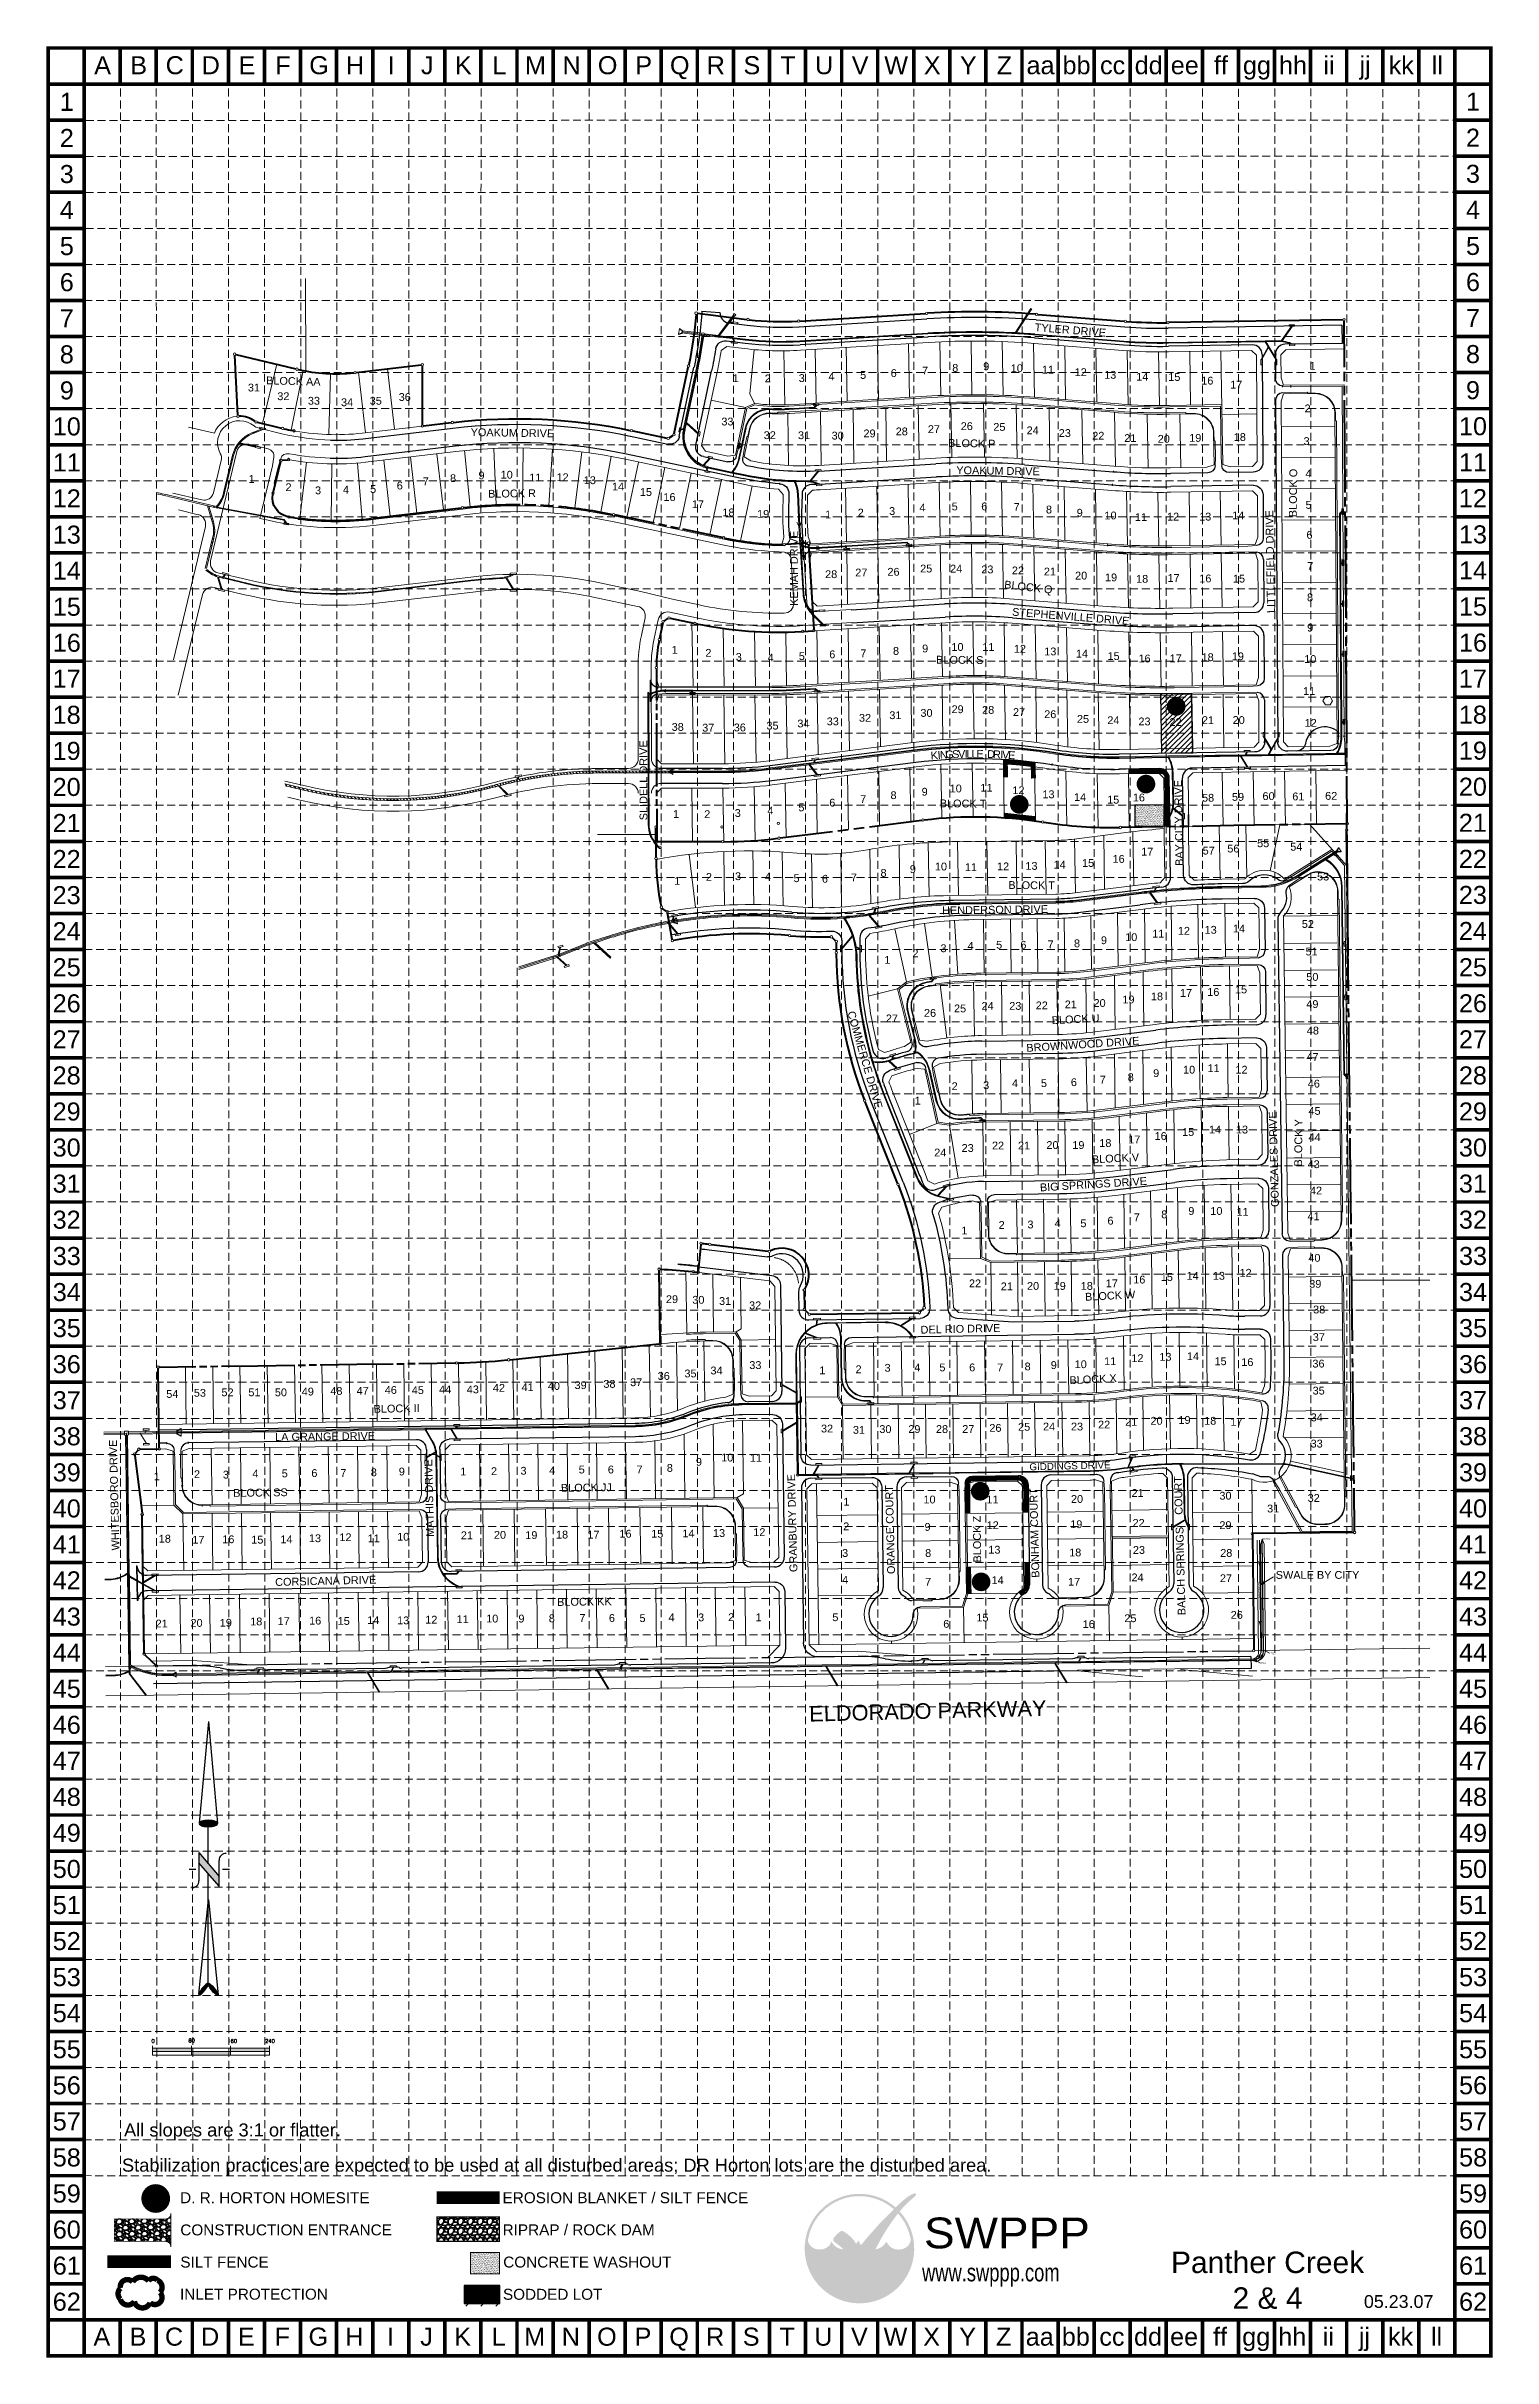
# Model space of a CAD drawing. Header units: inches. Extents: x 4200 to 7167, y -457 to 4285.
import ezdxf
from ezdxf.enums import TextEntityAlignment as Align

# ---------------------------------------------------------------- set-up
doc = ezdxf.new("R2010")
doc.units = ezdxf.units.IN
doc.header["$MEASUREMENT"] = 0
for name, pattern in [('DASHED', [0.75, 0.5, -0.25]), ('DGN Style 3', [109.874145, 78.481532, -31.392613]), ('DGN Style 7', [156.963064, 70.633379, -31.392613, 23.54446, -31.392613]), ('HIDDEN', [0.375, 0.25, -0.125])]:
    doc.linetypes.add(name, pattern=pattern)
for name, color, linetype, lineweight in [('0156al4 - Level 58', 7, 'Continuous', 0), ('0208al - Level 11', 7, 'Continuous', 0), ('0208al - Level 14', 7, 'Continuous', 0), ('0208al - Level 21', 7, 'Continuous', 0), ('0208al - Level 3', 7, 'Continuous', 0), ('0208al - Level 35', 7, 'Continuous', 0), ('0220al_grade - Level 35', 7, 'Continuous', 0), ('0339al - Level 11', 7, 'Continuous', 0), ('0339al - Level 14', 7, 'Continuous', 0), ('0339al - Level 21', 7, 'Continuous', 0), ('0339al - Level 22', 7, 'Continuous', 0), ('0339al - Level 3', 7, 'Continuous', 0), ('0339al - Level 34', 7, 'Continuous', 0), ('0339al - Level 35', 7, 'Continuous', 0), ('Level 1', 7, 'Continuous', 0), ('Level 47', 7, 'Continuous', 0), ('STORM', 5, 'Continuous', 0)]:
    doc.layers.add(name, color=color, linetype=linetype, lineweight=lineweight)
for name, color, linetype in [('BASE', 7, 'Continuous'), ('EROSION BLANKETS', 84, 'Continuous'), ('GRID', 254, 'DASHED'), ('LEGEND', 7, 'Continuous'), ('LOGO', 7, 'Continuous'), ('NARROW', 7, 'Continuous'), ('SODDED LOT', 2, 'Continuous')]:
    doc.layers.add(name, color=color, linetype=linetype)
doc.styles.add('DRHorton', font='dutcheb.ttf')
doc.styles.add('L120', font='simplex.shx', dxfattribs={"height": 4.8})
doc.styles.add("L200'", font='ARIAL.TTF', dxfattribs={"height": 0.001969})
doc.styles.add('LOGO1', font='ROCKEB.TTF', dxfattribs={"height": 25})
doc.styles.get("Standard").update_dxf_attribs({"font": 'ARIAL.TTF'})
doc.styles.add('Style-WORKING', font='WORKING.shx')

msp = doc.modelspace()

# ---------------------------------------------------------------- texts
at = {"insert": (6704.8, -239.6), "char_height": 44, "width": 412.143, "attachment_point": 2}
msp.add_mtext('Panther Creek 2 & 4', dxfattribs=at)
at = {"layer": '0156al4 - Level 58', "color": 7, "linetype": 'Continuous', "lineweight": 0}
for s, rotation, p in [('BLOCK AA', 358.3439, (4706.7, 3597.9)), ('BLOCK P', 359.025, (6098.2, 3470.3)), ('BLOCK O', 89.29, (6757.1, 3368.5)), ('BLOCK R', 0.7021, (5155.2, 3367.4)), ('BLOCK Q', 353.536, (6214.3, 3175.4)), ('BLOCK S', 359.5481, (6073.6, 3026)), ('BLOCK T', 359.5481, (6080.3, 2731.3)), ('BLOCK T', 359.5481, (6220.9, 2563.7)), ('BLOCK U', 2.8099, (6311.1, 2288.9)), ('BLOCK Y', 89.3543, (6768, 2035.1)), ('BLOCK V', 2.8099, (6392.9, 2003.5)), ('BLOCK W', 2.8099, (6382, 1721.7)), ('BLOCK X', 2.8099, (6346.9, 1550.3)), ('BLOCK II', 1.1509, (4918.5, 1490.2)), ('BLOCK JJ', 0.7544, (5307.7, 1327.9)), ('BLOCK SS', 0.7544, (4639.2, 1317.6)), ('BLOCK Z', 90.6787, (6108.9, 1222.1)), ('BLOCK KK', 0.7544, (5303.6, 1093.8))]:
    msp.add_text(s, height=16, rotation=rotation, dxfattribs=at).set_placement(p, align=Align.MIDDLE_CENTER)
at = {"layer": '0208al - Level 11', "color": 7, "linetype": 'Continuous', "lineweight": 13}
for s, p in [('55', (6695.8, 2641.8)), ('10', (6034.9, 2594)), ('11', (6096.5, 2592.8)), ('12', (6162.4, 2594.3)), ('13', (6220.6, 2595.3)), ('14', (6278.4, 2597.8)), ('15', (6336.7, 2601.3)), ('16', (6399.3, 2609.7)), ('17', (6458.1, 2624.6)), ('57', (6584.1, 2626.7)), ('56', (6634.7, 2630.9)), ('54', (6763.8, 2634.7)), ('1', (5494, 2564.5)), ('2', (5559.1, 2572.7)), ('3', (5618.8, 2574.2)), ('4', (5680.1, 2573.3)), ('5', (5738.7, 2570.1)), ('6', (5797, 2568.9)), ('7', (5856.5, 2571.7)), ('8', (5917.2, 2581)), ('9', (5977.3, 2588.7)), ('53', (6818.8, 2573.5)), ('11', (6480.6, 2456.2)), ('12', (6533.2, 2462.2)), ('13', (6588.1, 2464.2)), ('14', (6646.3, 2466.9)), ('52', (6787.5, 2476.2)), ('1', (5925.2, 2402.6)), ('2', (5982.7, 2416)), ('3', (6040.2, 2426.3)), ('4', (6095.7, 2431.4)), ('5', (6154.2, 2433.5)), ('6', (6204, 2433.5)), ('7', (6259.9, 2434.5)), ('8', (6314, 2436.4)), ('9', (6369.3, 2442.8)), ('10', (6425.2, 2449.1)), ('51', (6795.2, 2419.7)), ('50', (6796.7, 2367.6)), ('24', (6130.6, 2308.1)), ('23', (6187.4, 2308.1)), ('22', (6241.6, 2309.1)), ('21', (6301.1, 2311.1)), ('20', (6360.3, 2314)), ('19', (6419.5, 2321.3)), ('18', (6478, 2327.5)), ('17', (6537.6, 2334.7)), ('16', (6593.5, 2336.7)), ('15', (6650.4, 2341.8)), ('49', (6796.7, 2311.8)), ('27', (5934.4, 2282.4)), ('26', (6012.5, 2293.7)), ('25', (6074.1, 2302.9)), ('48', (6797.8, 2257.5)), ('9', (6476.4, 2170.1)), ('10', (6543.9, 2177.2)), ('11', (6594, 2180.3)), ('12', (6651.3, 2177.2)), ('47', (6796.9, 2203.3)), ('2', (6063.1, 2143.4)), ('3', (6127.6, 2145.5)), ('4', (6186.9, 2149.6)), ('5', (6246.2, 2149.6)), ('6', (6307.6, 2151.6)), ('7', (6366.9, 2156.8)), ('8', (6424.2, 2161.9)), ('46', (6799.7, 2148.6)), ('1', (5987.4, 2113.8)), ('45', (6801.1, 2092.7)), ('18', (6372.1, 2026.7)), ('17', (6431.4, 2033.9)), ('16', (6485.6, 2041.1)), ('15', (6541.9, 2049.3)), ('14', (6597.1, 2054.4)), ('13', (6652.3, 2054.4)), ('44', (6801.2, 2038.8)), ('24', (6033.5, 2007.3)), ('23', (6089.7, 2016.5)), ('22', (6152.1, 2021.6)), ('21', (6205.3, 2021.6)), ('20', (6263.6, 2022.6)), ('19', (6316.8, 2022.6)), ('43', (6799.4, 1983.3)), ('42', (6804.2, 1929.3)), ('9', (6548.5, 1887.4)), ('10', (6599.8, 1887.4)), ('11', (6653.6, 1885.6)), ('1', (6083.1, 1847.4)), ('2', (6159.5, 1858.7)), ('3', (6218.6, 1859.6)), ('4', (6274.2, 1862.2)), ('5', (6327.1, 1862.2)), ('6', (6382.7, 1867.4)), ('7', (6436.5, 1874.3)), ('8', (6493, 1880.4)), ('41', (6799.1, 1876.4)), ('40', (6800.9, 1791.2)), ('22', (6104.8, 1738.8)), ('17', (6385.3, 1738.8)), ('16', (6441.7, 1746.6)), ('15', (6498.2, 1751.8)), ('14', (6551.1, 1754.4)), ('13', (6605, 1754.4)), ('12', (6659.7, 1760.5)), ('29', (5483.3, 1706.4)), ('30', (5537.4, 1705.1)), ('31', (5592.2, 1702.6)), ('32', (5653.9, 1693.8)), ('21', (6170, 1732.7)), ('20', (6223.8, 1733.6)), ('19', (6278.5, 1733.6)), ('18', (6334.1, 1733.6)), ('39', (6802.7, 1737.9)), ('38', (6810.7, 1685.2)), ('37', (6810, 1628.6)), ('36', (5466.4, 1548.9)), ('35', (5521.2, 1554)), ('34', (5574.6, 1560.1)), ('33', (5654.3, 1571.2)), ('1', (5791.7, 1560.3)), ('2', (5865.9, 1562.6)), ('3', (5925.5, 1565.6)), ('4', (5986.6, 1566.4)), ('5', (6037.9, 1566.4)), ('6', (6099, 1566.4)), ('7', (6156.4, 1566.4)), ('8', (6212.7, 1568.4)), ('9', (6266.3, 1571.2)), ('10', (6321.6, 1572.9)), ('11', (6382, 1579.1)), ('12', (6437.9, 1585.4)), ('13', (6495.4, 1588.2)), ('14', (6551.8, 1589.3)), ('15', (6608.4, 1579)), ('16', (6663.4, 1577.3)), ('36', (6809.3, 1574.2)), ('54', (4458.5, 1512)), ('53', (4515.1, 1514.3)), ('52', (4571.7, 1515.3)), ('51', (4626.9, 1515.3)), ('50', (4681.2, 1515.3)), ('49', (4736.4, 1516.9)), ('48', (4795, 1518.1)), ('47', (4848.9, 1518.5)), ('46', (4906.6, 1520.1)), ('45', (4962, 1519.8)), ('44', (5018.1, 1521.3)), ('43', (5074.8, 1521.3)), ('42', (5128.3, 1524.5)), ('41', (5187.1, 1525.7)), ('40', (5241.1, 1528.3)), ('39', (5295.9, 1530)), ('38', (5355, 1532.6)), ('37', (5409.8, 1536)), ('35', (6809.6, 1518.8)), ('21', (6425.3, 1454.8)), ('20', (6477.2, 1456.9)), ('19', (6534.4, 1458.6)), ('18', (6587.2, 1456.9)), ('17', (6641.1, 1454.7)), ('34', (6805.7, 1463.9)), ('32', (5801.3, 1441)), ('31', (5866.8, 1438.3)), ('30', (5921, 1439.9)), ('29', (5980.4, 1439.9)), ('28', (6037.1, 1439.9)), ('27', (6091, 1440)), ('26', (6146.6, 1442.3)), ('25', (6205.6, 1444.5)), ('24', (6256.7, 1445.1)), ('23', (6314, 1445.1)), ('22', (6369.6, 1449.1)), ('33', (6805.5, 1410.1)), ('8', (5478.9, 1360.2)), ('9', (5538.6, 1372.7)), ('10', (5596.6, 1381.4)), ('11', (5655.4, 1380.9)), ('1', (4426.5, 1342.8)), ('2', (4509.1, 1347.4)), ('3', (4568.4, 1346.4)), ('4', (4629, 1348.7)), ('5', (4689.1, 1349)), ('6', (4749.8, 1349.7)), ('7', (4809.2, 1349.8)), ('8', (4871.8, 1351.2)), ('9', (4929.2, 1352.8)), ('1', (5055.3, 1352.8)), ('2', (5118.3, 1353.6)), ('3', (5178.8, 1354.4)), ('4', (5237.7, 1355.3)), ('5', (5298.2, 1356.9)), ('6', (5357.9, 1356.9)), ('7', (5416.7, 1356.9)), ('1', (5841.1, 1290.9)), ('1', (5841.1, 1290.9)), ('10', (6011.5, 1295.4)), ('11', (6140.6, 1295.4)), ('20', (6314, 1296.5)), ('21', (6438.2, 1308.7)), ('30', (6618.5, 1303.2)), ('31', (6716.3, 1276.9)), ('32', (6799.4, 1298.6)), ('12', (4813.6, 1218)), ('10', (4932.1, 1219)), ('21', (5062.7, 1222)), ('20', (5130.5, 1222.9)), ('19', (5194.8, 1222.3)), ('18', (5257.8, 1223.4)), ('17', (5322.2, 1223.4)), ('16', (5387.9, 1225.2)), ('15', (5453.1, 1225.1)), ('14', (5517.1, 1225.8)), ('13', (5579.8, 1226.6)), ('12', (5662.4, 1228.5)), ('2', (5840.6, 1240.3)), ('9', (6007.6, 1239.2)), ('12', (6141.1, 1242.6)), ('19', (6312.5, 1244.7)), ('22', (6440.3, 1247.4)), ('29', (6618.5, 1242.8)), ('18', (4443.1, 1215)), ('17', (4512, 1212.8)), ('16', (4573.3, 1213.8)), ('15', (4632.8, 1213)), ('14', (4692.6, 1213.8)), ('13', (4751.1, 1215.9)), ('11', (4871.6, 1215.7)), ('3', (5838.4, 1185.7)), ('8', (6008.7, 1185.7)), ('13', (6144.5, 1192.4)), ('18', (6310.3, 1186.8)), ('23', (6441, 1191.9)), ('28', (6620.1, 1185.8)), ('4', (5838.4, 1130.7)), ('7', (6008.7, 1126.7)), ('14', (6151.1, 1130)), ('17', (6308.1, 1126.7)), ('24', (6438.2, 1135.6)), ('27', (6619.5, 1133.9)), ('21', (4436.7, 1041)), ('20', (4508.2, 1042.2)), ('19', (4568.2, 1042.6)), ('18', (4630.6, 1045.2)), ('17', (4686.9, 1045.8)), ('16', (4751.5, 1046.9)), ('15', (4810, 1046.3)), ('14', (4870.7, 1048)), ('13', (4932, 1047.4)), ('12', (4989.6, 1048.8)), ('11', (5054, 1049.9)), ('10', (5114.6, 1051.1)), ('9', (5174.5, 1051.1)), ('8', (5236.8, 1051.6)), ('7', (5299.5, 1052.2)), ('6', (5360.1, 1052.2)), ('5', (5422.8, 1052.1)), ('4', (5482.4, 1053.6)), ('3', (5543.1, 1053.6)), ('2', (5604.7, 1054)), ('1', (5661, 1053.6)), ('5', (5818.4, 1053.9)), ('6', (6045.9, 1040.3)), ('15', (6120, 1053.2)), ('16', (6338, 1039.8)), ('25', (6423.5, 1051.8)), ('26', (6641.7, 1058.7))]:
    msp.add_text(s, height=16, dxfattribs=at).set_placement(p, align=Align.CENTER)
at = {"layer": '0339al - Level 11', "color": 7, "linetype": 'Continuous', "lineweight": 13}
for s, p in [('1', (5614, 3595.9)), ('2', (5679.6, 3595.4)), ('3', (5749.4, 3596.1)), ('4', (5810.4, 3599.6)), ('5', (5875.4, 3602.5)), ('6', (5938, 3606.3)), ('7', (6002.3, 3611.5)), ('8', (6064.3, 3617)), ('9', (6127.9, 3620.2)), ('10', (6190.5, 3616.4)), ('11', (6254.3, 3613.3)), ('12', (6321.6, 3608.3)), ('13', (6382.1, 3602.8)), ('14', (6447.8, 3598.9)), ('15', (6513.6, 3598.4)), ('16', (6581.2, 3590.9)), ('1', (6797.3, 3621.1)), ('31', (4625.9, 3576.7)), ('32', (4686.2, 3558.9)), ('33', (4748.9, 3549.6)), ('34', (4816.9, 3546.5)), ('35', (4875.7, 3549.6)), ('36', (4935.2, 3557.3)), ('17', (6640.5, 3582.6)), ('33', (5597, 3507)), ('26', (6087.9, 3497.5)), ('25', (6154.8, 3496)), ('2', (6786.9, 3533.9)), ('32', (5683.9, 3479)), ('31', (5754.2, 3478.9)), ('30', (5823.1, 3478.1)), ('29', (5888.5, 3482.6)), ('28', (5954.5, 3486.7)), ('27', (6020.5, 3491.4)), ('24', (6223.1, 3488.9)), ('23', (6289, 3483.4)), ('22', (6357.6, 3477.8)), ('21', (6423.3, 3473)), ('20', (6492, 3471.5)), ('19', (6556.5, 3473.4)), ('18', (6647.9, 3475.2)), ('3', (6784.9, 3466.8)), ('4', (6788.7, 3400.2)), ('1', (4621.2, 3389.2)), ('2', (4696.8, 3372.2)), ('3', (4757.4, 3365.8)), ('4', (4814.6, 3367.2)), ('5', (4870.4, 3368.5)), ('6', (4925, 3375.7)), ('7', (4978.3, 3384.2)), ('8', (5034.3, 3390.8)), ('9', (5092.6, 3396.5)), ('10', (5144.3, 3397.9)), ('11', (5202.9, 3392.1)), ('12', (5258.8, 3392.7)), ('13', (5314.7, 3386.6)), ('14', (5372.8, 3373.7)), ('15', (5429.9, 3362.4)), ('16', (5478.2, 3352)), ('17', (5536.6, 3337.3)), ('18', (5599.1, 3320.5)), ('19', (5670.3, 3317.5)), ('1', (5803.6, 3316.1)), ('2', (5870.5, 3320.1)), ('3', (5934.8, 3323.4)), ('4', (5997.1, 3330.6)), ('5', (6063.1, 3332.7)), ('6', (6123.8, 3332.9)), ('7', (6190.2, 3331.8)), ('8', (6256.5, 3326.4)), ('9', (6319.6, 3319.9)), ('10', (6382.7, 3314.3)), ('11', (6445.3, 3310.9)), ('12', (6511.1, 3311.9)), ('13', (6576.9, 3311.9)), ('14', (6644.7, 3314.4)), ('5', (6789, 3336)), ('6', (6790.8, 3274.5)), ('7', (6792.4, 3210.6)), ('28', (5809.8, 3193.8)), ('27', (5871.6, 3197.2)), ('26', (5937.7, 3198.7)), ('25', (6004.7, 3205.4)), ('24', (6066.1, 3205.1)), ('23', (6130.1, 3203.6)), ('22', (6192.8, 3201.5)), ('21', (6258.4, 3199.2)), ('20', (6322.5, 3190.9)), ('19', (6383.8, 3187.2)), ('18', (6447.6, 3184.3)), ('17', (6512, 3186.1)), ('16', (6577.2, 3185)), ('15', (6646.2, 3184.7)), ('8', (6791.9, 3146.2)), ('9', (6792.2, 3084.1)), ('1', (5488.9, 3038.6)), ('2', (5558, 3032.5)), ('3', (5620.3, 3024.1)), ('4', (5685.7, 3022.8)), ('5', (5749.6, 3025.7)), ('6', (5812.1, 3029.3)), ('7', (5875.7, 3031.3)), ('8', (5942.8, 3036.4)), ('9', (6002.6, 3041.4)), ('10', (6068.8, 3044.5)), ('11', (6132.2, 3044.5)), ('12', (6196.9, 3040.7)), ('13', (6259.2, 3035.3)), ('14', (6324.1, 3030.8)), ('15', (6388.9, 3025.8)), ('16', (6452.5, 3020.8)), ('17', (6516.4, 3021.1)), ('18', (6581.9, 3023.4)), ('19', (6643.9, 3025.3)), ('10', (6792.4, 3019.7)), ('11', (6790, 2954.1)), ('38', (5495.1, 2880.4)), ('37', (5557.7, 2878.9)), ('36', (5622.4, 2879.4)), ('35', (5689.5, 2883.1)), ('34', (5752.9, 2887.5)), ('33', (5813.1, 2891.8)), ('32', (5879.2, 2899.1)), ('31', (5941.5, 2904.5)), ('30', (6005.3, 2909.2)), ('29', (6069.1, 2916.7)), ('28', (6131.8, 2915.4)), ('27', (6195, 2910.9)), ('26', (6259.1, 2906.5)), ('25', (6326.3, 2896.9)), ('24', (6388.6, 2894.2)), ('23', (6452.4, 2891.7)), ('22', (6516, 2890.5)), ('21', (6582.5, 2894.4)), ('20', (6645.6, 2894.6)), ('12', (6793.3, 2888.7)), ('8', (5937.7, 2740.4)), ('9', (6001.5, 2747.5)), ('10', (6065.2, 2754.2)), ('11', (6128.3, 2755.6)), ('12', (6193.9, 2750.5)), ('13', (6255.5, 2742.2)), ('14', (6320.3, 2736.5)), ('16', (6440.9, 2735.7)), ('58', (6582.8, 2735.1)), ('59', (6644.2, 2736.9)), ('60', (6706.8, 2738.4)), ('61', (6767.9, 2737.8)), ('62', (6835.3, 2739)), ('1', (5491.6, 2701.9)), ('2', (5555.6, 2701.5)), ('3', (5618.2, 2703.8)), ('4', (5685.2, 2708.9)), ('5', (5748.7, 2715.4)), ('6', (5812.1, 2725.1)), ('7', (5875.4, 2732.3)), ('15', (6388.2, 2731.2))]:
    msp.add_text(s, height=16, dxfattribs=at).set_placement(p, align=Align.CENTER)
at = {"layer": 'BASE'}
for s, height, p in [('A', 37, (4315.5, 4246)), ('B', 37, (4389.5, 4246)), ('C', 37, (4463.5, 4246)), ('D', 37, (4537.4, 4246)), ('E', 37, (4611.4, 4246)), ('F', 37, (4685.4, 4246)), ('G', 37, (4759.4, 4246)), ('H', 37, (4833.4, 4246)), ('I', 37, (4907.4, 4246)), ('J', 37, (4981.3, 4246)), ('K', 37, (5055.3, 4246)), ('L', 37, (5129.3, 4246)), ('M', 37, (5203.3, 4246)), ('N', 37, (5277.3, 4246)), ('O', 37, (5351.3, 4246)), ('P', 37, (5425.2, 4246)), ('Q', 37, (5499.2, 4246)), ('R', 37, (5573.2, 4246)), ('S', 37, (5647.2, 4246)), ('T', 37, (5721.2, 4246)), ('U', 37, (5795.2, 4246)), ('V', 37, (5869.2, 4246)), ('W', 37, (5943.1, 4246)), ('X', 37, (6017.1, 4246)), ('Y', 37, (6091.1, 4246)), ('Z', 37, (6165.1, 4246)), ('aa', 36.99, (6239.1, 4246)), ('bb', 36.99, (6313.1, 4246)), ('cc', 36.99, (6387, 4246)), ('dd', 36.99, (6461, 4246)), ('ee', 36.99, (6535, 4246)), ('ff', 36.99, (6609, 4246)), ('gg', 36.99, (6683, 4246)), ('hh', 36.99, (6757, 4246)), ('ii', 36.99, (6830.9, 4246)), ('jj', 36.99, (6904.9, 4246)), ('kk', 36.99, (6978.9, 4246)), ('ll', 36.99, (7052.9, 4246)), ('1', 37, (4242, 4171.1)), ('1', 37, (4242.1, 4170.8)), ('1', 37, (7126.1, 4171.3)), ('2', 37, (4242.1, 4096.8)), ('2', 37, (7126.1, 4097.3)), ('3', 37, (4242.1, 4022.8)), ('3', 37, (7126.1, 4023.3)), ('4', 37, (4242.1, 3948.9)), ('4', 37, (7126.1, 3949.3)), ('5', 37, (4242.1, 3874.9)), ('5', 37, (7126.1, 3875.3)), ('6', 37, (4242.1, 3800.9)), ('6', 37, (7126.1, 3801.3)), ('7', 37, (4242.1, 3726.9)), ('7', 37, (7126.1, 3727.4)), ('8', 37, (4242.1, 3652.9)), ('8', 37, (7126.1, 3653.4)), ('9', 37, (4242.1, 3578.9)), ('9', 37, (7126.1, 3579.4)), ('10', 36.99, (4242.1, 3505)), ('10', 36.99, (7126.1, 3505.4)), ('11', 36.99, (4242.1, 3431)), ('11', 36.99, (7126.1, 3431.4)), ('12', 36.99, (4242, 3357.3)), ('12', 36.99, (7126, 3357.8)), ('13', 36.99, (4242.1, 3283)), ('13', 36.99, (7126.1, 3283.5)), ('14', 36.99, (4242.1, 3209)), ('14', 36.99, (7126.1, 3209.5)), ('15', 36.99, (4242.1, 3135)), ('15', 36.99, (7126.1, 3135.5)), ('16', 36.99, (4242.1, 3061.1)), ('16', 36.99, (7126.1, 3061.5)), ('17', 36.99, (4241.8, 2987.3)), ('17', 36.99, (7125.9, 2987.7)), ('18', 36.99, (4241.8, 2913.3)), ('18', 36.99, (7125.9, 2913.7)), ('19', 36.99, (4241.8, 2839.3)), ('19', 36.99, (7125.9, 2839.8)), ('20', 36.99, (4241.8, 2765.3)), ('20', 36.99, (7125.9, 2765.8)), ('21', 36.99, (4241.8, 2691.3)), ('21', 36.99, (7125.9, 2691.8)), ('22', 36.99, (4241.8, 2617.4)), ('22', 36.99, (7125.9, 2617.8)), ('23', 36.99, (4241.8, 2543.4)), ('23', 36.99, (7125.9, 2543.8)), ('24', 36.99, (4241.8, 2469.4)), ('24', 36.99, (7125.9, 2469.8)), ('25', 36.99, (4241.8, 2395.4)), ('25', 36.99, (7126, 2395.5)), ('26', 36.99, (4241.8, 2321.4)), ('26', 36.99, (7126, 2321.5)), ('27', 36.99, (4241.8, 2247.4)), ('27', 36.99, (7126, 2247.5)), ('28', 36.99, (4241.8, 2173.5)), ('28', 36.99, (7126, 2173.5)), ('29', 36.99, (4241.8, 2099.5)), ('29', 36.99, (7126, 2099.5)), ('30', 36.99, (4241.8, 2025.5)), ('30', 36.99, (7126, 2025.6)), ('31', 36.99, (4241.8, 1951.5)), ('31', 36.99, (7126, 1951.6)), ('32', 36.99, (4241.8, 1877.5)), ('32', 36.99, (7126, 1877.6)), ('33', 36.99, (4242, 1803)), ('33', 36.99, (7126.2, 1803.1)), ('34', 36.99, (4242, 1729)), ('34', 36.99, (7126.2, 1729.1)), ('35', 36.99, (4242, 1655.1)), ('35', 36.99, (7126.2, 1655.1)), ('36', 36.99, (4242, 1581.1)), ('36', 36.99, (7126.2, 1581.1)), ('37', 36.99, (4242, 1507.1)), ('37', 36.99, (7126.2, 1507.2)), ('38', 36.99, (4242, 1433.1)), ('38', 36.99, (7126.2, 1433.2)), ('39', 36.99, (4242, 1359.1)), ('39', 36.99, (7126.2, 1359.2)), ('40', 36.99, (4242, 1285.1)), ('40', 36.99, (7126.2, 1285.2)), ('41', 36.99, (4242, 1211.2)), ('41', 36.99, (7126.2, 1211.2)), ('42', 36.99, (4241.9, 1137.5)), ('42', 36.99, (7126.2, 1137.6)), ('43', 36.99, (4242, 1063.2)), ('43', 36.99, (7126.2, 1063.3)), ('44', 36.99, (4242, 989.2)), ('44', 36.99, (7126.2, 989.3)), ('45', 36.99, (4242, 915.2)), ('45', 36.99, (7126.2, 915.3)), ('46', 36.99, (4242, 841.2)), ('46', 36.99, (7126.2, 841.3)), ('47', 36.99, (4242, 767.3)), ('47', 36.99, (7126.2, 767.3)), ('48', 36.99, (4242, 693.3)), ('48', 36.99, (7126.2, 693.3)), ('49', 36.99, (4242, 619.5)), ('49', 36.99, (7126.3, 619.5)), ('50', 36.99, (4242, 545.5)), ('50', 36.99, (7126.3, 545.6)), ('51', 36.99, (4242, 471.5)), ('51', 36.99, (7126.3, 471.6)), ('52', 36.99, (4242, 397.5)), ('52', 36.99, (7126.3, 397.6)), ('53', 36.99, (4242, 323.5)), ('53', 36.99, (7126.3, 323.6)), ('54', 36.99, (4242, 249.6)), ('54', 36.99, (7126.3, 249.6)), ('55', 36.99, (4242, 175.6)), ('55', 36.99, (7126.3, 175.6)), ('56', 36.99, (4242, 101.6)), ('56', 36.99, (7126.3, 101.7)), ('57', 36.99, (4242, 27.6)), ('57', 36.99, (7126.3, 27.7)), ('58', 36.99, (4242, -46.4)), ('58', 36.99, (7126.3, -46.3)), ('59', 36.99, (4242, -120.4)), ('59', 36.99, (7126.3, -120.3)), ('60', 36.99, (4242, -194.4)), ('60', 36.99, (7126.3, -194.3)), ('61', 36.99, (4242, -268.3)), ('61', 36.99, (7126.3, -268.3)), ('62', 36.99, (4242, -342.3)), ('62', 36.99, (7126.3, -342.3)), ('A', 37, (4314, -414.1)), ('B', 37, (4388, -414.1)), ('C', 37, (4462, -414.1)), ('D', 37, (4536, -414.1)), ('E', 37, (4610, -414.1)), ('F', 37, (4684, -414.1)), ('G', 37, (4757.9, -414.1)), ('H', 37, (4831.9, -414.1)), ('I', 37, (4905.9, -414.1)), ('J', 37, (4979.9, -414.1)), ('K', 37, (5053.9, -414.1)), ('L', 37, (5127.9, -414.1)), ('M', 37, (5201.8, -414.1)), ('N', 37, (5275.8, -414.1)), ('O', 37, (5349.8, -414.1)), ('P', 37, (5423.8, -414.1)), ('Q', 37, (5497.8, -414.1)), ('R', 37, (5571.8, -414.1)), ('S', 37, (5645.7, -414.1)), ('T', 37, (5719.7, -414.1)), ('U', 37, (5793.7, -414.1)), ('V', 37, (5867.7, -414.1)), ('W', 37, (5941.7, -414.1)), ('X', 37, (6015.7, -414.1)), ('Y', 37, (6089.7, -414.1)), ('Z', 37, (6163.6, -414.1)), ('aa', 36.99, (6237.6, -414.1)), ('bb', 36.99, (6311.6, -414.1)), ('cc', 36.99, (6385.6, -414.1)), ('dd', 36.99, (6459.6, -414.1)), ('ee', 36.99, (6533.6, -414.1)), ('ff', 36.99, (6607.5, -414.1)), ('gg', 36.99, (6681.5, -414.1)), ('hh', 36.99, (6755.5, -414.1)), ('ii', 36.99, (6829.5, -414.1)), ('jj', 36.99, (6903.5, -414.1)), ('kk', 36.99, (6977.5, -414.1)), ('ll', 36.99, (7051.4, -414.1))]:
    msp.add_text(s, height=height, dxfattribs=at).set_placement(p, align=Align.MIDDLE_CENTER)
at = {"layer": 'BASE', "color": 7, "style": "L200'"}
for s, height, p in [('All slopes are 3:1 or flatter.', 26.766, (4359.5, -3.4)), ('Stabilization practices are expected to be used at all disturbed areas; DR Horton lots are the disturbed area.', 26.7659, (4355.3, -75.6))]:
    msp.add_text(s, height=height, dxfattribs=at).set_placement(p)
at = {"layer": 'BASE'}
msp.add_text('05.23.07', height=26.22, dxfattribs=at).set_placement((6973.7, -355.1), align=Align.CENTER)
at = {"layer": 'LEGEND', "style": "L200'"}
for s, height, p in [('D. R. HORTON HOMESITE', 22.457, (4474.5, -140.3)), ('EROSION BLANKET / SILT FENCE', 22.457, (5135.8, -140.3)), ('CONSTRUCTION ENTRANCE', 22.457, (4474.9, -206.3)), ('RIPRAP / ROCK DAM', 22.457, (5135.9, -206.1)), ('SILT FENCE', 22.46, (4475, -272.3)), ('CONCRETE WASHOUT', 22.457, (5137.2, -272.3)), ('INLET PROTECTION', 22.457, (4474.3, -338.2)), ('SODDED LOT', 22.46, (5136.6, -338.4))]:
    msp.add_text(s, height=height, dxfattribs=at).set_placement(p)
at = {"layer": 'Level 1', "color": 7, "linetype": 'Continuous', "lineweight": 30}
for s, height, rotation, p in [('HENDERSON DRIVE', 16, 0.7593, (6037.3, 2504)), ('COMMERCE DRIVE', 16, 286.1249, (5842.8, 2302.8)), ('BROWNWOOD DRIVE', 16, 3.7665, (6210.7, 2221.7)), ('GONZALES DRIVE', 16, 91.4081, (6728.1, 1903.7)), ('BIG SPRINGS DRIVE', 16, 3.5327, (6238.4, 1935.5)), ('DEL RIO DRIVE', 16, 1.4081, (5993.3, 1643.6)), ('WHITESBORO DRIVE', 16, 91.4081, (4350.2, 1199.2)), ('LA GRANGE DRIVE', 16, 0.6645, (4669.5, 1423.7)), ('MATHIS DRIVE', 16, 91.4081, (4995.4, 1227)), ('GIDDINGS DRIVE', 14.4, 1.4081, (6216.5, 1363.2)), ('GRANBURY DRIVE', 16, 91.4081, (5740.6, 1154.7)), ('ORANGE COURT', 16, 91.4081, (5940.8, 1150.7)), ('BONHAM COURT', 16, 91.4081, (6236.9, 1143.1)), ('CORSICANA DRIVE', 16, 1.4081, (4669.6, 1126)), ('ELDORADO PARKWAY', 32, 1.4081, (5765.1, 847.7))]:
    msp.add_text(s, height=height, rotation=rotation, dxfattribs=at).set_placement(p)
at = {"layer": 'Level 1', "color": 7}
for s, p in [('COURT', (6530.7, 1272.2)), ('BALCH SPRINGS', (6536.6, 1066.2))]:
    msp.add_text(s, height=16, rotation=91.4081, dxfattribs=at).set_placement(p)
at = {"layer": 'Level 1', "color": 7, "linetype": 'Continuous', "lineweight": 0}
msp.add_text('SWALE BY CITY', height=16, dxfattribs=at).set_placement((6721.6, 1140.7))
at = {"layer": 'Level 47', "color": 7, "linetype": 'Continuous', "lineweight": 30}
msp.add_text('TYLER DRIVE', height=16, rotation=355.4669, dxfattribs=at).set_placement((6299.7, 3694.9), align=Align.CENTER)
for s, rotation, p in [('YOAKUM DRIVE', 359.1018, (5156.2, 3499.9)), ('YOAKUM DRIVE', 359.1018, (6152.2, 3421.9)), ('LITTLEFIELD DRIVE', 90.9664, (6702.1, 3227.5)), ('KEMAH DRIVE', 90.0949, (5725.4, 3213.8)), ('STEPHENVILLE DRIVE', 355.4669, (6301.8, 3123.3)), ('SLIDELL DRIVE', 90.0949, (5416.7, 2778.9)), ('K', 4.5626, (6020.6, 2838)), ('I', 4.5626, (6030.5, 2838.8)), ('N', 2.8091, (6040.3, 2839.4)), ('G', 2.8091, (6052.2, 2840)), ('S', 2.8091, (6064.8, 2840.6)), ('V', 1.0556, (6077.3, 2840.9)), ('I', 1.0556, (6086.6, 2841.1)), ('L', 1.0556, (6093.2, 2841.2)), ('L', 359.3021, (6104, 2841.3)), ('E', 359.3021, (6115.1, 2841.2)), ('D', 357.5487, (6138.1, 2840.7)), ('R', 357.5487, (6150.1, 2840.2)), ('I', 357.5487, (6160.1, 2839.8)), ('V', 355.7952, (6168.4, 2839.4)), ('E', 355.7952, (6180.7, 2838.5)), ('BAY CITY DRIVE', 90.9664, (6514.4, 2691.3))]:
    msp.add_text(s, height=16, rotation=rotation, dxfattribs=at).set_placement(p, align=Align.TOP_CENTER)
at = {"layer": 'STORM', "color": 170, "linetype": 'Continuous', "lineweight": 0, "style": 'Style-WORKING'}
for s, p in [('780.2', (6705.4, 1221.3)), ('773.6', (6696, 966.1)), ('778.0', (6716.1, 985.9))]:
    msp.add_text(s, height=3, dxfattribs=at).set_placement(p, align=Align.CENTER)
msp.add_text('SWALE ON 1.00%', height=3, rotation=90, dxfattribs=at).set_placement((6689.6, 1118.4), align=Align.CENTER)

# ---------------------------------------------------------------- blocks, each defined once
blk = doc.blocks.new('HDWAL_1')
at = {"layer": '0208al - Level 35', "color": 4, "linetype": 'Continuous', "lineweight": 0}
for p, q in [((-1.3, 5.7), (-1.1, 6.5)), ((-1.3, 5.7), (1.4, -6.1)), ((-1.3, 5.7), (5.8, 3.6)), ((-1.1, 6.5), (5.6, 4.5)), ((6.6, 4.7), (5.6, 4.5)), ((5.6, 4.5), (7.1, -1.9)), ((6.6, 4.7), (8.1, -1.7)), ((1.4, -6.1), (6.9, -1)), ((1.4, -6.1), (2, -6.7)), ((2, -6.7), (7.1, -1.9)), ((8.1, -1.7), (7.1, -1.9))]:
    blk.add_line(p, q, dxfattribs=at)
blk = doc.blocks.new('HDWAL')
at = {"layer": '0339al - Level 34', "color": 6, "linetype": 'Continuous', "lineweight": 0}
for p, q in [((-1.3, 5.7), (-1.1, 6.5)), ((-1.3, 5.7), (1.4, -6.1)), ((-1.3, 5.7), (5.8, 3.6)), ((-1.1, 6.5), (5.6, 4.5)), ((6.6, 4.7), (5.6, 4.5)), ((5.6, 4.5), (7.1, -1.9)), ((6.6, 4.7), (8.1, -1.7)), ((1.4, -6.1), (6.9, -1)), ((1.4, -6.1), (2, -6.7)), ((2, -6.7), (7.1, -1.9)), ((8.1, -1.7), (7.1, -1.9))]:
    blk.add_line(p, q, dxfattribs=at)
blk = doc.blocks.new('HDWAL_2')
at = {"layer": '0220al_grade - Level 35', "color": 230, "linetype": 'Continuous', "lineweight": 0}
for p, q in [((-1.3, 5.7), (-1.1, 6.5)), ((-1.3, 5.7), (1.4, -6.1)), ((-1.3, 5.7), (5.8, 3.6)), ((-1.1, 6.5), (5.6, 4.5)), ((6.6, 4.7), (5.6, 4.5)), ((5.6, 4.5), (7.1, -1.9)), ((6.6, 4.7), (8.1, -1.7)), ((1.4, -6.1), (6.9, -1)), ((1.4, -6.1), (2, -6.7)), ((2, -6.7), (7.1, -1.9)), ((8.1, -1.7), (7.1, -1.9))]:
    blk.add_line(p, q, dxfattribs=at)
blk = doc.blocks.new('HDWL_1')
at = {"layer": '0339al - Level 35', "color": 4, "linetype": 'Continuous', "lineweight": 0}
for p, q in [((-1.3, 5.7), (-1.1, 6.5)), ((-1.3, 5.7), (1.4, -6.1)), ((-1.3, 5.7), (5.8, 3.6)), ((-1.1, 6.5), (5.6, 4.5)), ((6.6, 4.7), (5.6, 4.5)), ((5.6, 4.5), (7.1, -1.9)), ((6.6, 4.7), (8.1, -1.7)), ((1.4, -6.1), (6.9, -1)), ((1.4, -6.1), (2, -6.7)), ((2, -6.7), (7.1, -1.9)), ((8.1, -1.7), (7.1, -1.9))]:
    blk.add_line(p, q, dxfattribs=at)
blk = doc.blocks.new('TerminatorOpen_0.5')
at = {"color": 0, "linetype": 'ByBlock', "lineweight": -2}
for q in [(-1, 0.25), (-1, 0), (-1, -0.25)]:
    blk.add_line((0, 0), q, dxfattribs=at)
blk = doc.blocks.new('DRHorton')
h = blk.add_hatch(color=1)
h.paths.add_polyline_path([(78.7, 25.8, 1), (40.4, 25.8, 1)])
h.paths.add_polyline_path([(42.3, 17.9), (76.5, 17.9), (76.5, 34.9), (42.3, 34.9)], flags=24)
at = {"layer": 'BASE', "color": 176, "style": 'DRHorton'}
blk.add_text('DRH', height=9.81, dxfattribs=at).set_placement((59.4, 21.6), align=Align.CENTER)
blk = doc.blocks.new('North Arrow')
at = {"layer": 'NARROW'}
for p, q in [((0, 0), (22.36, 2)), ((0, 0), (22.33, -2.02)), ((28.77, -2.09), (34.02, 2.32)), ((36.18, 2.33), (30.46, 2.33)), ((36.16, 2.32), (31.04, -2.09)), ((32.43, 3.06), (32.43, 4.63)), ((39.1, 0.01), (59.96, 2.11)), ((31.2, -0.05), (21.66, -0.05)), ((21.66, -0.05), (21.66, -0.05)), ((28.77, -2.09), (34.95, -2.09)), ((32.43, -4.26), (32.43, -2.8)), ((57.45, -0.05), (33.41, -0.05)), ((59.83, -2.14), (39.04, -0.01)), ((57.69, -0.03), (57.77, -0.01)), ((57.77, -0.05), (57.69, -0.03))]:
    blk.add_line(p, q, dxfattribs=at)
blk.add_lwpolyline([(22.36, -2.03), (22.59, -1.93, 0.091577), (22.87, -1.44, 0.048306), (23.03, -0.75), (23.07, -0.01), (23.01, 0.82, 0.048306), (22.87, 1.42, 0.091577), (22.59, 1.91), (22.36, 2.01), (22.14, 1.91, 0.091577), (21.86, 1.42, 0.048306), (21.72, 0.82), (21.66, -0.01), (21.72, -0.83, 0.048306), (21.86, -1.44, 0.091577), (22.14, -1.93)], format="xyb", close=True, dxfattribs=at)
for points in [[(57.46, -0.03), (57.44, 0.08, -0.066818), (57.67, 0.47, -0.03073), (58.01, 0.84), (58.52, 1.29), (59.07, 1.7, -0.03073), (59.5, 1.95, -0.066818), (59.93, 2.1), (60.04, 2.06)], [(60.04, 2.06), (60.05, 1.95, -0.066818), (59.82, 1.56, -0.03073), (59.43, 1.14), (58.97, 0.74), (58.42, 0.33, -0.03073), (57.99, 0.08, -0.036692), (57.76, -0.02)], [(57.46, -0.04), (57.44, -0.15, 0.066818), (57.67, -0.54, 0.03073), (58.01, -0.9), (58.52, -1.36), (59.07, -1.77, 0.03073), (59.5, -2.02, 0.066818), (59.93, -2.17), (60.04, -2.13)], [(60.04, -2.13), (60.05, -2.01, 0.066818), (59.82, -1.63, 0.03073), (59.43, -1.2), (58.97, -0.8), (58.42, -0.4, 0.03073), (57.99, -0.15, 0.036692), (57.76, -0.05)]]:
    blk.add_lwpolyline(points, format="xyb", dxfattribs=at)
for centre, start, end in [((30.46, 3.86), 178.8769, 270), ((34.95, -3.62), 358.8769, 90)]:
    blk.add_arc(centre, 1.53, start, end, dxfattribs=at)
for points in [[(23.03, -0.76), (21.67, -0.05), (23.07, -0.05), (21.72, 0.82)], [(23.07, -0.05), (21.72, 0.82), (23.02, 0.75), (21.85, 1.42)], [(23.02, 0.75), (21.85, 1.42), (22.87, 1.44), (22.14, 1.91)], [(22.87, 1.44), (22.14, 1.91), (22.59, 1.91), (22.36, 2)], [(31.05, -2.09), (36.15, 2.36), (28.75, -2.06), (34.01, 2.36)], [(57.44, 0.08), (57.7, -0.01), (57.5, 0.21), (57.77, -0.01)], [(57.45, -0.04), (57.69, -0.02), (57.44, 0.08), (57.7, -0.01)], [(57.5, 0.21), (57.77, -0.01), (57.6, 0.39), (57.94, 0.06)], [(57.6, 0.39), (57.94, 0.06), (57.68, 0.5), (58.07, 0.13)], [(57.68, 0.5), (58.07, 0.13), (57.84, 0.66), (58.29, 0.26)], [(57.84, 0.66), (58.29, 0.26), (58.03, 0.86), (58.52, 0.41)], [(58.03, 0.86), (58.52, 0.41), (58.26, 1.07), (58.73, 0.57)], [(58.26, 1.07), (58.73, 0.57), (58.52, 1.3), (59.05, 0.81)], [(58.52, 1.3), (59.05, 0.81), (58.7, 1.42), (59.26, 0.99)], [(59.26, 1), (58.69, 1.42), (59.45, 1.15), (59, 1.65)], [(59.45, 1.15), (59, 1.65), (59.62, 1.34), (59.28, 1.82)], [(59.62, 1.34), (59.28, 1.82), (59.81, 1.55), (59.49, 1.95)], [(59.81, 1.55), (59.49, 1.95), (59.93, 1.73), (59.69, 2.04)], [(59.93, 1.73), (59.69, 2.04), (60.05, 1.94), (59.93, 2.1)], [(60.05, 1.94), (59.93, 2.1), (60.04, 2.06)], [(22.87, -1.44), (21.72, -0.87), (23.03, -0.76), (21.67, -0.05)], [(22.58, -1.93), (21.86, -1.45), (22.87, -1.44), (21.72, -0.87)], [(22.36, -2.01), (22.14, -1.93), (22.58, -1.93), (21.86, -1.45)], [(57.44, -0.14), (57.69, -0.02), (57.45, -0.04), (57.69, -0.02)], [(57.46, -0.19), (57.7, -0.03), (57.44, -0.14), (57.69, -0.02)], [(57.53, -0.33), (57.76, -0.05), (57.46, -0.19), (57.7, -0.03)], [(57.63, -0.48), (57.9, -0.1), (57.53, -0.33), (57.76, -0.05)], [(57.78, -0.66), (58.09, -0.2), (57.63, -0.48), (57.9, -0.1)], [(57.97, -0.87), (58.34, -0.35), (57.78, -0.66), (58.09, -0.2)], [(58.24, -1.11), (58.61, -0.54), (57.97, -0.87), (58.34, -0.35)], [(58.61, -1.43), (58.93, -0.77), (58.24, -1.11), (58.61, -0.54)], [(58.91, -1.64), (59.2, -1), (58.61, -1.43), (58.93, -0.77)], [(59.12, -1.79), (59.57, -1.36), (58.92, -1.65), (59.2, -1.01)], [(59.35, -1.93), (59.81, -1.62), (59.12, -1.79), (59.57, -1.36)], [(59.54, -1.32), (59.41, -1.18), (59.21, -1.01)], [(59.58, -2.05), (59.93, -1.79), (59.35, -1.93), (59.81, -1.62)], [(59.78, -2.13), (60.05, -2.01), (59.58, -2.05), (59.93, -1.79)], [(59.92, -2.17), (60.04, -2.13), (59.78, -2.13), (60.05, -2.01)]]:
    blk.add_solid(points, dxfattribs=at)
blk = doc.blocks.new('new logo')
at = {"layer": 'LOGO'}
h = blk.add_hatch(color=170, dxfattribs=at)
h.paths.add_polyline_path([(67.4, 44.1), (66.8, 44.7), (66.3, 45.2), (66, 45.8), (65.5, 46.4), (65.1, 47.2), (64.7, 47.9), (64.4, 48.5), (64.2, 49), (63.9, 49.6), (63.7, 50.1), (63.3, 51), (62.9, 52), (62.6, 52.8), (62.4, 53.3), (62.2, 53.7), (62.1, 54.2), (61.9, 54.7), (61.7, 55.2), (61.5, 55.7), (61.3, 56.3), (61, 56.8), (60.8, 57.4), (60.5, 57.9), (60.2, 58.5), (60, 59.1), (59.7, 59.6), (59.3, 60.2), (59, 60.8), (58.7, 61.3), (58.3, 61.9), (58, 62.4), (57.6, 62.9), (57.3, 63.4), (56.9, 63.9), (56.6, 64.3), (56.3, 64.7), (55.9, 65.1), (55.6, 65.5), (55.2, 65.9), (54.9, 66.2), (54, 66.2), (52.9, 66.3), (52, 66.5), (51.5, 66.6), (50.9, 66.8), (50.3, 67), (49.4, 67.4), (48.3, 67.9), (47.3, 68.6), (46.5, 69.3), (45.7, 70), (45, 70.8), (44.4, 71.5), (44, 72.2), (43.6, 72.7), (43.4, 72.9), (43.2, 73.2), (43.1, 73.4), (43, 73.5), (42.8, 73.7), (42.7, 73.7), (42.7, 73.8), (42.6, 73.8), (42.5, 73.7), (42.5, 73.6), (42.4, 73.5), (42.4, 73.4), (42.3, 73.2), (42.2, 72.8), (42, 72.1), (41.7, 71.5), (41.4, 70.9), (41, 70.3), (40.5, 69.8), (40, 69.2), (39.4, 68.7), (38.8, 68.2), (38.1, 67.7), (37.3, 67.3), (36.5, 66.9), (35.7, 66.6), (34.9, 66.3), (34, 66.1), (33, 66), (31.9, 65.9), (30.8, 65.9), (29.6, 65.9), (28.6, 66), (27.6, 66.1), (26.7, 66.4), (25.8, 66.7), (25, 67.1), (24.1, 67.6), (23.2, 68.2), (22.4, 68.9), (21.8, 69.5), (21.4, 69.9), (21, 70.4), (20.6, 70.9), (20.2, 71.5), (19.9, 72.1), (19.5, 72.9), (19.2, 73.8), (18.9, 74.8, -0.595729), (106.3, 106.8), (107, 107.5), (107.5, 108), (108.1, 108.6, 37.93689), (112.3, 104.5), (112.1, 104.2), (111.6, 103.7), (111.1, 103.1), (110.6, 102.5, -0.146449), (123.6, 75), (123.3, 74.5), (123.1, 74), (122.9, 73.5), (122.8, 73.1), (122.5, 72.4), (122.2, 71.7), (121.9, 71.1), (121.5, 70.5), (121.1, 70), (120.7, 69.5), (120.2, 69), (119.6, 68.6), (119, 68.1), (118.4, 67.7), (117.8, 67.4), (117.1, 67), (116.5, 66.7), (115.8, 66.5), (115, 66.3), (114.3, 66.1), (113.5, 66), (112.7, 65.9), (111.9, 65.8), (111.1, 65.8), (110.3, 65.8), (109.4, 65.9), (108.6, 66), (107.7, 66.2), (106.8, 66.4), (105.9, 66.7), (105.1, 67.1), (104.3, 67.5), (103.5, 68), (102.8, 68.6), (102.1, 69.3), (101.4, 70), (100.8, 70.7), (100.2, 71.4), (99.8, 72), (99.5, 72.5), (99.4, 72.8), (99.3, 73), (99.1, 73.2), (99, 73.4), (98.9, 73.5), (98.8, 73.6), (98.7, 73.6), (98.6, 73.6), (98.5, 73.5), (98.4, 73.4), (98.4, 73.3), (98.3, 73.2), (98.2, 73), (98.1, 72.8), (97.8, 72.4), (97.4, 71.8), (96.9, 71.1), (96.4, 70.5), (95.9, 70.1), (95.4, 69.6), (94.8, 69.1), (94.2, 68.6), (93.5, 68.2), (92.8, 67.7), (91.9, 67.3), (91, 66.9), (90.1, 66.6), (89.4, 66.4), (88.6, 66.2), (87.8, 66.1), (87.6, 65.6), (87.4, 65.1), (87.1, 64.4), (86.9, 63.8), (86.6, 63), (86.3, 62.2), (85.9, 61.3), (85.6, 60.4), (85.3, 59.5), (84.9, 58.6), (84.6, 57.7), (84.2, 56.7), (83.9, 55.8), (83.5, 54.9), (83.2, 54), (82.9, 53.2), (82.6, 52.4), (82.3, 51.6), (82.1, 51), (81.9, 50.3), (81.6, 49.8), (81.3, 48.9), (80.9, 48.1), (80.5, 47.3), (80.1, 46.6), (79.6, 45.9), (79.1, 45.4), (78.6, 44.8), (78.1, 44.3), (77.6, 43.9), (77, 43.5), (76.5, 43.1), (75.9, 42.8), (75.3, 42.6), (74.6, 42.3), (73.7, 42.1), (73, 41.9), (72.2, 41.9), (71.6, 42), (70.9, 42.2), (70.1, 42.5), (69.4, 42.8), (68.7, 43.1), (68, 43.5)])
h.paths.add_polyline_path([(71.8, 72), (70.7, 73.9), (70.1, 75.2), (69.7, 74.3), (68.7, 72.6), (67.9, 71.7), (67.9, 71.5), (68.1, 71.2), (68.3, 71), (68.4, 70.8), (68.5, 70.6), (68.7, 70.4), (68.8, 70.2), (68.9, 70.1), (69, 70), (69.1, 69.8), (69.3, 69.7), (69.4, 69.7), (69.5, 69.6), (69.6, 69.5), (69.7, 69.5), (69.8, 69.4), (69.9, 69.4), (70.1, 69.3), (70.2, 69.3), (70.3, 69.2), (70.4, 69.2), (70.5, 69.2), (70.6, 69.2), (70.8, 69.2), (70.9, 69.2), (71, 69.2), (71.1, 69.2), (71.2, 69.2), (71.3, 69.2), (71.4, 69.2), (71.5, 69.2), (71.6, 69.2), (71.7, 69.3), (71.8, 69.3), (71.9, 69.3), (72, 69.4), (72.1, 69.5), (72.2, 69.5), (72.3, 69.6), (72.5, 69.6), (72.6, 69.7), (72.7, 69.8), (72.8, 69.9), (72.9, 70), (73, 70.1), (73.1, 70.2), (73.2, 70.3), (73.3, 70.4), (72.5, 71.1)], flags=17)
blk.add_hatch(color=240, dxfattribs=at).paths.add_polyline_path([(117.7, 117.3), (118.9, 118.2), (119.8, 118.9), (120.6, 119.5), (121.3, 119.9), (121.9, 120.3), (122.4, 120.6), (122.8, 120.9), (123.1, 121.1), (123.4, 121.3), (123.7, 121.4), (124, 121.6), (124.2, 121.7), (124.4, 121.8), (124.6, 121.9), (124.8, 121.9), (125, 122), (125.2, 122.1), (125.4, 122.2), (125.6, 122.2), (125.8, 122.3), (125.9, 122.4), (126.1, 122.4), (126.3, 122.5), (126.4, 122.5), (126.6, 122.6), (126.7, 122.6), (126.8, 122.7), (126.9, 122.7), (127.1, 122.7), (127.2, 122.8), (127.3, 122.8), (127.4, 122.8), (127.5, 122.8), (127.6, 122.8), (127.7, 122.8), (127.8, 122.8), (127.9, 122.8), (128, 122.8), (128.1, 122.8), (128.1, 122.8), (128.2, 122.8), (128.3, 122.8), (128.4, 122.8), (128.4, 122.7), (128.5, 122.7), (128.5, 122.7), (128.6, 122.7), (128.6, 122.6), (128.7, 122.6), (128.7, 122.6), (128.7, 122.5), (128.7, 122.5), (128.8, 122.4), (128.8, 122.4), (128.8, 122.3), (128.8, 122.3), (128.8, 122.2), (128.8, 122.1), (128.8, 122.1), (128.8, 122), (128.8, 121.9), (128.8, 121.8), (128.8, 121.8), (128.8, 121.7), (128.8, 121.6), (128.7, 121.5), (128.7, 121.4), (128.7, 121.3), (128.6, 121.3), (128.6, 121.2), (128.5, 121.1), (128.4, 121), (128.4, 120.8), (128.3, 120.7), (128.2, 120.6), (128.1, 120.4), (128, 120.3), (127.8, 120.1), (127.7, 120), (127.6, 119.8), (127.4, 119.6), (127.3, 119.4), (127.1, 119.2), (126.8, 119), (126.6, 118.8), (126.3, 118.5), (125.9, 118.2), (125.5, 117.9), (125.1, 117.5), (124.6, 117), (124, 116.6), (123.5, 116.1), (122.9, 115.6), (122.3, 115.1), (121.7, 114.5), (121.1, 114), (120.6, 113.5), (120, 113), (119.5, 112.5), (119, 112), (118.5, 111.5), (118, 111), (117.5, 110.5), (117, 109.9), (116.5, 109.4), (116, 108.8), (115.5, 108.3), (115, 107.7), (114.5, 107.1), (114, 106.6), (113.5, 106), (113, 105.4), (112.5, 104.8), (112.1, 104.2), (111.6, 103.7), (111.1, 103.1), (110.6, 102.4), (110.1, 101.8), (109.6, 101.1), (109, 100.4), (108.5, 99.7), (107.9, 98.9), (107.3, 98.1), (106.7, 97.3), (106, 96.4), (105.4, 95.6), (104.8, 94.7), (104.2, 93.9), (103.6, 93.1), (103.1, 92.3), (102.5, 91.5), (102, 90.6), (101.4, 89.8), (100.9, 89), (100.3, 88.2), (99.8, 87.3), (99.2, 86.5), (98.6, 85.6), (98.1, 84.7), (97.5, 83.8), (96.9, 82.9), (96.4, 82), (95.9, 81.1), (95.4, 80.3), (94.9, 79.5), (94.5, 78.7), (94, 78), (93.6, 77.2), (93.2, 76.5), (92.8, 75.8), (92.4, 75), (92, 74.3), (91.6, 73.5), (91.2, 72.8), (90.8, 72), (90.4, 71.3), (90, 70.6), (89.6, 69.9), (89.3, 69.3), (89, 68.7), (88.8, 68.2), (88.5, 67.7), (88.3, 67.3), (88.1, 66.9), (88, 66.5), (87.8, 66.1), (87.6, 65.6), (87.4, 65.1), (87.1, 64.4), (86.9, 63.8), (86.6, 63), (86.3, 62.2), (85.9, 61.3), (85.6, 60.4), (85.3, 59.5), (84.9, 58.6), (84.6, 57.7), (84.2, 56.7), (83.9, 55.8), (83.5, 54.9), (83.2, 54), (82.9, 53.2), (82.6, 52.4), (82.3, 51.6), (82.1, 51), (81.9, 50.3), (81.6, 49.8), (81.4, 49.2), (81.2, 48.7), (81, 48.3), (80.8, 47.9), (80.6, 47.5), (80.4, 47.1), (80.2, 46.7), (80, 46.4), (79.7, 46.1), (79.5, 45.8), (79.2, 45.5), (79, 45.2), (78.7, 44.9), (78.5, 44.7), (78.2, 44.4), (78, 44.2), (77.7, 44), (77.4, 43.8), (77.2, 43.6), (76.9, 43.4), (76.6, 43.2), (76.3, 43), (76, 42.9), (75.7, 42.7), (75.5, 42.6), (75.2, 42.5), (74.9, 42.4), (74.6, 42.3), (74.3, 42.2), (74, 42.1), (73.8, 42.1), (73.5, 42), (73.2, 42), (73, 41.9), (72.7, 41.9), (72.5, 41.9), (72.2, 41.9), (72, 42), (71.8, 42), (71.5, 42.1), (71.3, 42.1), (71.1, 42.2), (70.8, 42.2), (70.6, 42.3), (70.4, 42.4), (70.1, 42.5), (69.9, 42.6), (69.6, 42.7), (69.4, 42.8), (69.2, 42.9), (68.9, 43), (68.7, 43.1), (68.5, 43.2), (68.2, 43.4), (68, 43.6), (67.8, 43.7), (67.6, 43.9), (67.4, 44.1), (67.2, 44.3), (67, 44.5), (66.8, 44.7), (66.6, 44.9), (66.5, 45.1), (66.3, 45.4), (66.1, 45.6), (65.9, 45.9), (65.7, 46.2), (65.4, 46.6), (65.2, 47), (65, 47.4), (64.7, 47.9), (64.4, 48.5), (64.2, 49), (63.9, 49.6), (63.7, 50.1), (63.4, 50.7), (63.2, 51.3), (63, 51.8), (62.8, 52.3), (62.6, 52.8), (62.4, 53.3), (62.2, 53.7), (62.1, 54.2), (61.9, 54.7), (61.7, 55.2), (61.5, 55.7), (61.3, 56.3), (61, 56.8), (60.8, 57.4), (60.5, 57.9), (60.2, 58.5), (60, 59.1), (59.7, 59.6), (59.3, 60.2), (59, 60.8), (58.7, 61.3), (58.3, 61.9), (58, 62.4), (57.6, 62.9), (57.3, 63.4), (56.9, 63.9), (56.6, 64.3), (56.3, 64.7), (55.9, 65.1), (55.6, 65.5), (55.2, 65.9), (54.9, 66.3), (54.5, 66.6), (54.1, 67), (53.7, 67.4), (53.3, 67.8), (52.8, 68.1), (52.4, 68.5), (51.9, 68.9), (51.4, 69.3), (50.9, 69.7), (50.5, 70), (50, 70.4), (49.5, 70.8), (49.1, 71.1), (48.7, 71.5), (48.2, 71.8), (47.8, 72.1), (47.5, 72.4), (47.1, 72.7), (46.8, 72.9), (46.6, 73.1), (46.3, 73.3), (46.1, 73.5), (45.9, 73.6), (45.7, 73.8), (45.6, 73.9), (45.5, 74), (45.3, 74.2), (45.2, 74.3), (45.1, 74.4), (45, 74.6), (45, 74.7), (44.9, 74.8), (44.8, 75), (44.8, 75.1), (44.8, 75.2), (44.7, 75.4), (44.7, 75.5), (44.7, 75.7), (44.7, 75.8), (44.7, 76), (44.7, 76.1), (44.7, 76.3), (44.8, 76.4), (44.8, 76.6), (44.9, 76.7), (44.9, 76.9), (45, 77.1), (45.1, 77.2), (45.2, 77.4), (45.3, 77.6), (45.4, 77.8), (45.6, 78), (45.7, 78.2), (45.9, 78.5), (46.1, 78.7), (46.3, 79), (46.6, 79.3), (46.8, 79.5), (47.1, 79.8), (47.3, 80.1), (47.6, 80.4), (47.9, 80.7), (48.2, 81), (48.5, 81.3), (48.8, 81.6), (49.2, 81.9), (49.5, 82.2), (49.8, 82.5), (50.1, 82.7), (50.4, 83), (50.7, 83.2), (51, 83.4), (51.2, 83.6), (51.5, 83.8), (51.7, 83.9), (51.9, 84.1), (52.1, 84.2), (52.2, 84.3), (52.4, 84.4), (52.5, 84.5), (52.7, 84.5), (52.8, 84.6), (53, 84.6), (53.1, 84.6), (53.2, 84.7), (53.3, 84.7), (53.5, 84.7), (53.6, 84.7), (53.7, 84.7), (53.8, 84.7), (54, 84.7), (54.1, 84.6), (54.2, 84.6), (54.3, 84.5), (54.5, 84.5), (54.6, 84.4), (54.7, 84.4), (54.9, 84.3), (55, 84.2), (55.2, 84.1), (55.3, 84.1), (55.5, 84), (55.7, 83.9), (55.9, 83.7), (56.1, 83.6), (56.4, 83.4), (56.7, 83.2), (57, 83), (57.3, 82.8), (57.7, 82.5), (58, 82.3), (58.4, 82), (58.8, 81.7), (59.2, 81.4), (59.6, 81.1), (60, 80.8), (60.4, 80.5), (60.8, 80.2), (61.2, 79.9), (61.5, 79.6), (61.9, 79.3), (62.3, 78.9), (62.6, 78.6), (63, 78.3), (63.3, 77.9), (63.7, 77.5), (64, 77.2), (64.3, 76.8), (64.6, 76.4), (64.9, 76), (65.2, 75.6), (65.5, 75.2), (65.8, 74.8), (66.1, 74.4), (66.4, 74), (66.7, 73.6), (66.9, 73.2), (67.2, 72.8), (67.4, 72.5), (67.6, 72.1), (67.8, 71.8), (67.9, 71.5), (68.1, 71.2), (68.3, 71), (68.4, 70.8), (68.5, 70.6), (68.7, 70.4), (68.8, 70.2), (68.9, 70.1), (69, 70), (69.1, 69.8), (69.3, 69.7), (69.4, 69.7), (69.5, 69.6), (69.6, 69.5), (69.7, 69.5), (69.8, 69.4), (69.9, 69.4), (70.1, 69.3), (70.2, 69.3), (70.3, 69.2), (70.4, 69.2), (70.5, 69.2), (70.6, 69.2), (70.8, 69.2), (70.9, 69.2), (71, 69.2), (71.1, 69.2), (71.2, 69.2), (71.3, 69.2), (71.4, 69.2), (71.5, 69.2), (71.6, 69.2), (71.7, 69.3), (71.8, 69.3), (71.9, 69.3), (72, 69.4), (72.1, 69.5), (72.2, 69.5), (72.3, 69.6), (72.5, 69.6), (72.6, 69.7), (72.7, 69.8), (72.8, 69.9), (72.9, 70), (73, 70.1), (73.1, 70.2), (73.2, 70.3), (73.3, 70.5), (73.5, 70.6), (73.6, 70.8), (73.7, 70.9), (73.9, 71.1), (74, 71.3), (74.2, 71.5), (74.3, 71.8), (74.5, 72), (74.7, 72.3), (74.9, 72.6), (75.1, 72.8), (75.3, 73.1), (75.6, 73.5), (75.8, 73.8), (76.1, 74.1), (76.4, 74.5), (76.7, 74.9), (77, 75.3), (77.3, 75.7), (77.7, 76.1), (78, 76.5), (78.4, 77), (78.8, 77.4), (79.2, 77.9), (79.6, 78.4), (80, 78.9), (80.5, 79.5), (81, 80), (81.5, 80.6), (82, 81.1), (82.5, 81.7), (83, 82.3), (83.6, 82.9), (84.1, 83.5), (84.7, 84.1), (85.2, 84.7), (85.7, 85.3), (86.2, 85.8), (86.7, 86.4), (87.2, 86.9), (87.7, 87.4), (88.1, 87.9), (88.6, 88.5), (89.1, 89), (89.5, 89.5), (90, 90.1), (90.5, 90.6), (91, 91.2), (91.5, 91.7), (92.1, 92.3), (92.6, 92.9), (93.2, 93.5), (93.8, 94.1), (94.4, 94.8), (95, 95.4), (95.6, 96), (96.3, 96.7), (96.9, 97.3), (97.6, 98), (98.2, 98.6), (98.8, 99.2), (99.4, 99.8), (100, 100.3), (100.5, 100.9), (101.1, 101.4), (101.6, 102), (102.1, 102.5), (102.7, 103.1), (103.2, 103.6), (103.7, 104.1), (104.2, 104.7), (104.8, 105.2), (105.3, 105.8), (105.9, 106.3), (106.4, 106.9), (107, 107.5), (107.5, 108), (108.1, 108.6), (108.7, 109.2), (109.3, 109.8), (109.9, 110.3), (110.4, 110.9), (111, 111.5), (111.6, 112), (112.2, 112.6), (112.8, 113.1), (113.4, 113.6), (114, 114.2), (114.6, 114.7), (115.3, 115.3), (116, 115.9), (116.8, 116.6)])
at = {"layer": 'LOGO', "style": 'LOGO1'}
for s, height, width, p in [('SWPPP', 31.32, 1.115, (137, 67)), ('www.swppp.com', 18.112, 0.77, (135, 33.4))]:
    blk.add_text(s, height=height, dxfattribs=dict(at, width=width)).set_placement(p)
blk = doc.blocks.new('A$C6D3746FF')
h = blk.add_hatch(color=7)
h.paths.add_polyline_path([(82.1, 7.2), (82.1, 14.4), (2.1, 14.4), (2.1, 7.2)])
h.paths.add_polyline_path([(82.1, 7.2), (82.1, 0), (162.1, 0), (162.1, 7.2)])
h.paths.add_polyline_path([(162.1, 14.4), (162.1, 7.2), (242.1, 7.2), (242.1, 14.4)])
at = {"color": 7}
for p, q in [((2.1, 14.4), (2.1, 19.2)), ((2.1, 14.4), (82.1, 14.4)), ((2.1, 14.4), (2.1, 0)), ((2.1, 7.2), (242.1, 7.2)), ((2.1, 0), (82.1, 0)), ((82.1, 14.4), (82.1, 19.2)), ((82.1, 14.4), (242.1, 14.4)), ((82.1, 14.4), (82.1, 0)), ((82.1, 0), (242.1, 0)), ((162.1, 14.4), (162.1, 19.2)), ((162.1, 14.4), (162.1, 0)), ((242.1, 14.4), (242.1, 19.2)), ((242.1, 14.4), (242.1, 0))]:
    blk.add_line(p, q, dxfattribs=at)
at = {"color": 7, "style": 'L120'}
for s, p in [('0', (0, 24.9)), ('80', (75.8, 26.1)), ('160', (155.9, 24.9)), ('240', (233.3, 24.9))]:
    blk.add_text(s, height=7.68, dxfattribs=at).set_placement(p)

# ---------------------------------------------------------------- hatches: boundary and pattern name
at = {"layer": 'BASE'}
h = msp.add_hatch(dxfattribs=at)
h.set_pattern_fill('AR-SAND', color=30, scale=1.736993, style=0)
h.set_pattern_definition([(37.5, (7902.7165, 2554.8264), (-0.109419, 3.3468795), [0, -2.6402294, 0, -2.952888, 0, -2.8226137]), (7.5, (7902.7165, 2554.8264), (3.07409, 4.902048), [0, -1.4243343, 0, -2.3796805, 0, -0.9119214]), (327.5, (7900.58, 2554.8264), (5.409243, 0.00983), [0, -0.8684965, 0, -3.1265875, 0, -4.0819337]), (317.5, (7900.58, 2554.8264), (5.221621, 1.524516), [0, -0.4342483, 0, -2.049652, 0, -2.3449406])])
h.paths.add_polyline_path([(6492.3, 2685.1), (6492.3, 2728.5), (6432.9, 2728.5), (6432.9, 2685.1)])
h = msp.add_hatch(dxfattribs=at)
h.set_pattern_fill('AR-SAND', color=30, scale=1.736993, style=0)
h.set_pattern_definition([(37.5, (6539.8922, -415.3975), (-0.109419, 3.3468795), [0, -2.6402294, 0, -2.952888, 0, -2.8226137]), (7.5, (6539.892, -415.3975), (3.07409, 4.902048), [0, -1.4243343, 0, -2.3796805, 0, -0.9119214]), (327.5, (6537.7557, -415.3975), (5.409243, 0.00983), [0, -0.8684965, 0, -3.1265875, 0, -4.0819337]), (317.5, (6537.7557, -415.3975), (5.221621, 1.524516), [0, -0.4342483, 0, -2.049652, 0, -2.3449406])])
h.paths.add_polyline_path([(5129.5, -285.1), (5129.5, -241.7), (5070, -241.7), (5070, -285.1)])
at = {"layer": 'LEGEND'}
h = msp.add_hatch(dxfattribs=at)
h.set_pattern_fill('GRAVEL', color=4, scale=18.259564, angle=-43.9343, style=0)
h.set_pattern_definition([(184.078545, (-21182.9604, -11241.8519), (-219.216723714, -16.991803006), [2.456569, -243.200743]), (141.0354448, (-21185.4108, -11242.0266), (170.461510197, -138.879699247), [4.215549, -417.339232]), (88.576145, (-21188.6885, -11239.3757), (-7.86632891, -271.33393736), [2.972438, -294.271722]), (223.339445, (-21196.9841, -11237.7221), (266.530910165, 250.318520968), [3.838854, -380.0465]), (248.899445, (-21199.7761, -11240.3568), (86.281886766, 221.138001114), [3.7643, -372.666258]), (313.339445, (-21201.1312, -11243.8687), (-250.318520968, 266.530910165), [3.838854, -380.0465]), (353.7599448, (-21198.49656, -11246.6607), (-297.632670499, 33.204474351), [5.076688, -502.59175]), (28.3210448, (-21193.44995, -11247.2125), (370.765474433, 200.602560846), [4.792917, -474.498899]), (77.495345, (-21189.2307, -11244.9387), (59.502838537, 272.294576368), [3.851855, -381.334073]), (131.302145, (-21188.3967, -11241.1782), (131.97419078, -152.50914776), [4.397487, -215.47679]), (178.4631448, (-21191.2992, -11237.87466), (-297.152393604, 7.38599601), [5.686905, -563.003993]), (94.879845, (-21184.0929, -11250.396), (-16.03123933, 167.57981925), [1.94101, -192.160806]), (127.534945, (-21184.258, -11248.462), (145.603623796, -190.996864833), [3.69276, -365.584067]), (181.065745, (-21186.508, -11245.534), (-12.669083, -13.1493814), [2.582286, -23.240627]), (159.264345, (-21185.908, -11243.069), (91.08505783, -37.04661997), [1.390612, -137.670085]), (247.867145, (-21187.2085, -11242.5766), (24.85786458, 52.1172134), [1.96661, -96.364157]), (347.029545, (-21187.9494, -11244.3983), (64.78629547, -11.70842494), [3.194127, -103.276516]), (117.630845, (-21184.837, -11245.115), (13.6297014, -38.48752), [2.30967, -55.432148]), (332.455245, (-21194.8351, -11235.2286), (169.50094663, -87.24278261), [3.235595, -320.324706]), (26.411945, (-21191.9663, -11236.7248), (-191.957343533, -93.966922134), [2.714485, -268.733457]), (249.264345, (-21182.303, -11242.4854), (37.04661997, 91.08505783), [2.781206, -136.279491]), (299.676245, (-21183.2877, -11245.0864), (-93.486656898, 166.1388546), [3.235595, -320.324706]), (295.509745, (-21202.69, -11243.3812), (-40.40880325, 89.64412067), [3.120194, -152.889596]), (250.840845, (-21201.3462, -11246.1972), (73.61312946, 207.98849156), [2.614368, -258.822805]), (22.867145, (-21194.8406, -11255.7614), (89.64416396, 40.40870795), [2.781206, -136.279491]), (333.419745, (-21192.2779, -11254.6807), (-221.618177913, 112.10061671), [3.060869, -303.025211]), (25.509745, (-21201.2838, -11249.5536), (-89.64412067, -40.40880325), [1.560097, -154.449693]), (57.375645, (-21195.6295, -11255.0013), (37.5269797, 65.2665681), [0.931055, -92.17481]), (122.029545, (-21195.1276, -11254.217), (26.7790846, -51.1565959), [3.7643, -71.5218]), (142.074745, (-21197.124, -11251.02585), (144.16284001, -113.541419286), [3.48849, -345.359993]), (259.755845, (-21189.0896, -11245.582), (12.1887577, 38.9678447), [2.633431, -63.202359]), (309.2229448, (-21189.558, -11248.1732), (198.201146035, -241.67319598), [4.597649, -455.166439]), (17.011145, (-21186.6507, -11251.735), (-141.2810679, -41.36932941), [1.879932, -186.113786]), (46.065745, (-21184.853, -11251.185), (-0.480298, 25.818456), [1.095574, -17.16399]), (76.322145, (-21197.0069, -11250.378), (-36.086142733, -142.721924814), [2.536692, -251.133282]), (4.078545, (-21196.4071, -11247.9132), (219.216723714, 16.991803006), [4.913137, -240.744175]), (316.065745, (-21191.506, -11247.564), (25.818456, 0.480298), [4.747487, -13.512078]), (281.370545, (-21188.0875, -11250.8577), (-42.810034763, 218.73647223), [2.887093, -285.821963]), (210.120345, (-21187.5183, -11253.6882), (-63.82569374, -39.92843314), [2.658629, -130.273007]), (163.7117448, (-21189.818, -11255.0223), (-376.529001766, 109.218575032), [4.328704, -428.542369]), (131.4918448, (-21193.97294, -11253.80825), (-158.272898844, 177.847343977), [4.57948, -453.368073])])
edge = h.paths.add_edge_path()
edge.add_line((4455.6, -229.9), (4455.6, -161.4))
edge.add_arc((4444.2, -161.4), 11.4, -89.9609, 0, ccw=False)
edge.add_line((4444.2, -172.8), (4339.6, -172.8))
edge.add_line((4339.6, -172.8), (4339.6, -218.5))
edge.add_line((4339.6, -218.5), (4444.2, -218.5))
edge.add_arc((4444.2, -229.9), 11.4, 0, 90.0391, ccw=False)
at = {"layer": 'LEGEND', "linetype": 'Continuous'}
h = msp.add_hatch(dxfattribs=at)
h.set_pattern_fill('GRAVEL', color=240, scale=20.068705, style=0)
h.set_pattern_definition([(228.0128, (3573.2927, -1231.9165), (-160.5496065, -180.6183741), [2.69996, -267.29685]), (184.9697, (3571.4865, -1233.9234), (240.82448402, 20.0685308), [4.63322, -458.68882]), (132.5104, (3566.8707, -1234.3248), (200.6868662, -220.75593175), [3.26694, -323.4279]), (267.2737, (3559.0439, -1239.342), (20.06862532, 401.3741108), [4.2192, -417.70116]), (292.8337, (3558.8432, -1243.5564), (-100.343725, 240.8243909), [4.13726, -409.58969]), (357.2737, (3560.4487, -1247.3694), (-401.3741108, 20.06862532), [4.2192, -417.70116]), (37.6942, (3564.6632, -1247.5701), (-260.89331558, -200.68685988), [5.57968, -552.38808]), (72.2553, (3569.0783, -1244.15844), (140.4811527, 441.5114397), [5.2678, -521.51182]), (121.4296, (3570.6838, -1239.1413), (-160.5498072, 260.89306855), [4.2335, -419.1163]), (175.2364, (3568.4762, -1235.5289), (220.7557767, -20.0685353), [4.83319, -236.82603]), (222.3974, (3563.65973, -1235.1275), (-240.82461044, -220.75559877), [6.25036, -618.78591]), (138.8141, (3578.912, -1239.5426), (-140.4809958, 120.4121775), [2.13332, -211.19992]), (171.4692, (3577.3065, -1238.1378), (260.89313374, -40.13756923), [4.05863, -401.8058]), (225, (3573.293, -1237.536), (-2e-15, -20.06871), [2.83814, -25.54329]), (203.1986, (3571.888, -1235.1275), (100.3435208, 40.137437), [1.5284, -151.31031]), (291.8014, (3570.483, -1235.7296), (-20.0687034, 60.206121), [2.16146, -105.91183]), (30.9638, (3571.286, -1237.7365), (60.206076, 40.1374603), [3.5106, -113.50906]), (161.5651, (3574.296, -1235.93), (40.13742, -20.068673), [2.53851, -60.92431]), (16.3895, (3558.8432, -1235.7296), (200.68709655, 60.2059694), [3.55617, -352.06219]), (70.3462, (3562.2549, -1234.7262), (-80.2747256, -220.7558005), [2.98343, -295.35932]), (293.1986, (3574.2961, -1231.9165), (-40.137437, 100.3435208), [3.05676, -149.78194]), (343.6105, (3575.5003, -1234.7262), (-200.68709655, 60.2059694), [3.55617, -352.06219]), (339.444, (3558.8432, -1248.1722), (-100.3435632, 40.13733), [3.42934, -168.03776]), (294.7751, (3562.0542, -1249.3763), (-100.3433695, 220.7558263), [2.8734, -284.46673]), (66.8014, (3574.4968, -1251.9852), (40.137437, 100.3435208), [3.05676, -149.78194]), (17.354, (3575.701, -1249.1756), (-260.8932087, -80.27471064), [3.36414, -333.04867]), (69.444, (3564.6632, -1251.9852), (-40.13733, -100.3435632), [1.71467, -169.75243]), (101.3099, (3573.2927, -1251.9852), (-20.068658, 80.274836), [1.0233, -101.3074]), (165.9638, (3573.092, -1250.982), (60.206127, -20.068666), [4.13726, -78.60812]), (186.009, (3569.0783, -1249.9784), (200.68704743, 20.06869155), [3.83413, -379.57795]), (303.6901, (3571.286, -1239.5426), (-20.068732, 40.137402), [2.89435, -69.4644]), (353.1572, (3572.8913, -1241.9509), (341.1679764, -40.137571), [5.05318, -500.26391]), (60.9454, (3577.9085, -1242.553), (-80.2748215, -140.4809444), [2.0662, -204.55377]), (90, (3578.912, -1240.747), (-20.0687, 20.0687), [1.20412, -18.86458]), (120.2564, (3568.6769, -1249.3763), (80.2747184, -140.480986), [2.78802, -276.01534]), (48.0128, (3567.2721, -1246.968), (160.5496065, 180.6183741), [5.39993, -264.59689]), (0, (3570.884, -1242.954), (20.0687, 20.0687), [5.21786, -14.85084]), (325.3048, (3576.1023, -1242.9543), (-200.6869372, 140.4811095), [3.17314, -314.14094]), (254.0546, (3578.7113, -1244.7605), (-20.068703, -80.2748235), [2.92204, -143.18034]), (207.646, (3577.9085, -1247.5701), (-381.30531547, -200.68720722), [4.75759, -471.00196]), (175.4261, (3573.6941, -1249.7777), (-260.89317937, 20.0686009), [5.03321, -498.28737])])
h.paths.add_polyline_path([(5001.2, -218.4), (5129, -218.6), (5129, -168.5), (5001.2, -168.6)])
at = {"layer": 'LEGEND'}
h = msp.add_hatch(dxfattribs=at)
h.set_pattern_fill('ANSI31', color=2, scale=8.674909, style=0)
h.set_pattern_definition([(45, (4969.0534, -437.3955), (-0.766761, 0.766761), [])])
h.paths.add_polyline_path([(5057, -308.8), (5057, -311), (5057, -345.8), (5130.4, -345.8), (5130.4, -308.8)])
h = msp.add_hatch(dxfattribs=at)
h.set_pattern_fill('ANSI31', color=2, scale=173.498175, style=0)
h.set_pattern_definition([(45, (4969.053, -443.086), (-15.3352, 15.3352), [])])
h.paths.add_polyline_path([(5057, -314.5), (5057, -316.7), (5057, -351.5), (5130.4, -351.5), (5130.4, -314.5)])
at = {"layer": 'SODDED LOT'}
h = msp.add_hatch(dxfattribs=at)
h.set_pattern_fill('ANSI31', color=256, scale=60, style=0)
h.paths.add_polyline_path([(6551.4, 2835.2), (6549, 2957), (6485.1, 2956.2), (6487.6, 2834.4)])

# ---------------------------------------------------------------- linework, layer by layer
at = {"layer": '0208al - Level 14', "color": 7, "linetype": 'Continuous', "lineweight": 30}
for p, q in [((6505.8, 2579.8), (6503.6, 2708.7)), ((6532.7, 2584.1), (6530.6, 2708.9)), ((6654.1, 2567.1), (6610.8, 2566.4)), ((6060.7, 2533), (6270.6, 2535.9)), ((6317.2, 2539.2), (6439.9, 2554.4)), ((6321, 2508.4), (6443.7, 2523.6)), ((6678.1, 2536.5), (6611.4, 2535.4)), ((6698.5, 2516.8), (6699.7, 2430.2)), ((6092.5, 2502.5), (6271, 2505)), ((6725.8, 2493.6), (6734.7, 1848.5)), ((5831.7, 2449.4), (5831.7, 2425.5)), ((5868.7, 2456.1), (5868.7, 2425.6)), ((6700.3, 2386.5), (6701.5, 2297.6)), ((6681.8, 2277.4), (6619.7, 2276.5)), ((6118.5, 2243.8), (6274.6, 2246)), ((6352.9, 2251.4), (6475.6, 2266.6)), ((6356.2, 2224.6), (6478.9, 2239.8)), ((6682.1, 2250.4), (6620.1, 2249.5)), ((6702.4, 2230.6), (6703.7, 2142)), ((5938.9, 2214.6), (5921.4, 2209)), ((5947.1, 2188.8), (5929.7, 2183.3)), ((6118.9, 2216.8), (6275, 2219)), ((5991.9, 1967.8), (5923.8, 2139.4)), ((5957.5, 1954.2), (5889.4, 2125.8)), ((6704.3, 2098.3), (6705.5, 2009.9)), ((6122.5, 1955.8), (6278.6, 1958)), ((6388.4, 1965.6), (6511.1, 1980.8)), ((6391.7, 1938.8), (6514.4, 1954)), ((6685.8, 1989.6), (6620.6, 1988.5)), ((6686.1, 1962.6), (6621, 1961.5)), ((6022.8, 1939.1), (6030.8, 1941.5)), ((6032, 1913.7), (6038.6, 1915.7)), ((6144.9, 1929.1), (6279, 1931)), ((6706.4, 1942.9), (6707.6, 1854.2)), ((5559.5, 1815.7), (5679.1, 1801.4)), ((6708.2, 1810.5), (6709.8, 1700.3)), ((6735.3, 1804.8), (6738.3, 1588.8)), ((5538.1, 1781), (5688.2, 1763)), ((5705.8, 1743.4), (5708.9, 1525.1)), ((5743, 1730.3), (5743.6, 1691.6)), ((5763.8, 1671.8), (5992.3, 1675)), ((6067.7, 1675.5), (6184.2, 1667.7)), ((6184.2, 1667.7), (6308.7, 1669.4)), ((6690.1, 1680.1), (6658, 1679.6)), ((5744.6, 1614.6), (5747.7, 1393.6)), ((5764.3, 1634.8), (5808, 1635.5)), ((5851.7, 1636.1), (6309.1, 1642.4)), ((6690.4, 1653.1), (6658.4, 1652.6)), ((6710.7, 1633.4), (6711.3, 1588.4)), ((5689.5, 1477.8), (5627.5, 1476.9)), ((5689.1, 1504.8), (5639.9, 1504.1)), ((5408.2, 1459.2), (4431.3, 1445.7)), ((4959.6, 1426), (4491, 1419.5)), ((5408.6, 1432.2), (5026.6, 1426.9)), ((5709.8, 1458.1), (5713.6, 1185.4)), ((4447.3, 1418.9), (4431.6, 1418.7)), ((4979.9, 1406.3), (4981.2, 1311.6)), ((5006.9, 1406.6), (5008.2, 1312)), ((5768, 1373.9), (6340.8, 1381.8)), ((6690.7, 1400.5), (6694.6, 1419)), ((5768.3, 1346.9), (5893.3, 1348.6)), ((5913.6, 1328.9), (5916.5, 1122.8)), ((5944.6, 1329.3), (5947.5, 1123.2)), ((5964.3, 1349.6), (6056, 1350.9)), ((6099.6, 1351.5), (6193.3, 1352.8)), ((6213.6, 1333), (6216.4, 1128.2)), ((6240.6, 1333.4), (6243.4, 1128.5)), ((6260.3, 1353.7), (6340.6, 1354.8)), ((6509.4, 1348.8), (6512.4, 1131)), ((6540.4, 1348.8), (6543.4, 1131.4)), ((5748.6, 1326.6), (5753, 1009.9)), ((4981.8, 1267.9), (4983.1, 1175.3)), ((5008.8, 1268.3), (5010.1, 1175.7)), ((4963.4, 1155), (4406.9, 1147.3)), ((5601.1, 1163.8), (5030.4, 1155.9)), ((5693.8, 1165.1), (5644.5, 1164.4)), ((5694.3, 1134.1), (4407.4, 1116.3)), ((5714.5, 1114.4), (5716.2, 998.4)), ((4501, 962.6), (4419.5, 961.4)), ((6314.8, 951.7), (4420, 925.5)), ((4621.6, 953.2), (4611.6, 953.1)), ((4895.6, 957), (4654.6, 953.7)), ((5365.6, 963.6), (4928.6, 957.5)), ((5686.6, 968), (5398.6, 964)), ((5864.9, 981.5), (5783.4, 980.4)), ((5985.5, 972.2), (5975.5, 972)), ((6305.5, 976.6), (6018.5, 972.6)), ((6670.6, 981.6), (6338.5, 977)), ((6670.9, 956.7), (6564.8, 955.2)), ((6670.6, 981.6), (6670.9, 956.7))]:
    msp.add_line(p, q, dxfattribs=at)
at = {"layer": '0208al - Level 14', "color": 7, "linetype": 'Continuous', "lineweight": 13}
for p, q in [((6758.7, 2584.3), (6836.6, 2633.3)), ((6862.8, 2604), (6836.6, 2633.3)), ((6742.1, 2574.9), (6758.7, 2584.3)), ((6749.4, 2563.2), (6765.1, 2574.1)), ((6765.1, 2574.1), (6771.1, 2577.9)), ((6771.1, 2577.9), (6773.9, 2577.3)), ((6773.9, 2577.3), (6786.6, 2585.3)), ((6862.8, 2604), (6878.2, 1238.8)), ((6849.4, 2551.1), (6849.6, 2536.1)), ((6851.6, 2534.1), (6849.6, 2536.1)), ((6851.6, 2534.1), (6858.8, 1894.3)), ((6116.6, 2380.3), (6272.7, 2382.5)), ((6336.1, 2386.8), (6458.8, 2402)), ((6337.6, 2374.9), (6460.3, 2390.1)), ((6668.4, 2413.8), (6613.4, 2412.9)), ((6668.5, 2401.8), (6613.6, 2400.9)), ((6685.7, 2415), (6668.4, 2413.8)), ((6685.8, 2401.3), (6668.5, 2401.8)), ((5965.6, 2362.9), (5949.5, 2350)), ((5972.7, 2256.8), (5949.5, 2350)), ((6024.5, 2361.3), (6022.8, 2359)), ((6116.8, 2368.3), (6272.9, 2370.5)), ((5978.4, 2291.8), (5974.8, 2306.4)), ((5977, 2289.4), (5978.4, 2291.8)), ((5984.4, 2259.5), (5977, 2289.4)), ((5972.7, 2256.8), (5976.1, 2239.7)), ((5989.6, 2242.4), (5984.4, 2259.5)), ((6003.4, 2189.1), (6008, 2172.6)), ((6019.7, 2175), (6016.9, 2191.4)), ((6008, 2172.6), (6029.2, 2077.5)), ((6019.7, 2175), (6027.6, 2139.7)), ((6027.6, 2139.7), (6030, 2138.2)), ((6030, 2138.2), (6033.3, 2123.6)), ((6094.7, 2091.2), (6092.6, 2093.1)), ((6120.6, 2092.3), (6276.7, 2094.5)), ((6371.6, 2101), (6494.2, 2116.2)), ((6373, 2089.1), (6495.7, 2104.3)), ((6672.4, 2125.7), (6621.8, 2125)), ((6672.5, 2113.7), (6622, 2113)), ((6689.6, 2126.8), (6672.4, 2125.7)), ((6689.8, 2113.1), (6672.5, 2113.7)), ((6052.3, 2074.2), (6029.2, 2077.5)), ((6120.8, 2080.3), (6276.9, 2082.5)), ((6116.4, 1913.7), (6117.5, 1897.3)), ((6117.5, 1897.3), (6118.8, 1800.3)), ((6129.5, 1897.4), (6130.1, 1914.7)), ((6129.5, 1897.4), (6129.9, 1864.4)), ((6129.9, 1864.4), (6132, 1862.5)), ((6132, 1862.5), (6132.2, 1847.5)), ((6858.8, 1894.3), (6856.8, 1892.3)), ((6856.8, 1892.3), (6857, 1877.3)), ((6173.7, 1807), (6188.7, 1807.2)), ((6190.8, 1805.3), (6188.7, 1807.2)), ((6190.8, 1805.3), (6280.7, 1806.5)), ((6407, 1815.2), (6529.7, 1830.4)), ((6408.5, 1803.3), (6531.2, 1818.5)), ((6676.4, 1837.9), (6623.1, 1837)), ((6676.5, 1825.9), (6623.4, 1825)), ((6693.6, 1839.1), (6676.4, 1837.9)), ((6693.7, 1825.3), (6676.5, 1825.9)), ((6749.2, 1833.7), (6766.4, 1833.1)), ((6749.4, 1820), (6766.6, 1821.1)), ((6799.6, 1833.6), (6766.4, 1833.1)), ((6799.5, 1821.6), (6766.6, 1821.1)), ((6799.5, 1821.6), (6801.5, 1819.6)), ((6799.6, 1833.6), (6801.6, 1835.6)), ((6816.5, 1819.8), (6801.5, 1819.6)), ((6816.6, 1835.8), (6801.6, 1835.6)), ((5495.6, 1785.4), (5495.8, 1786.9)), ((5498.1, 1785.1), (5499.8, 1786.5)), ((5510.9, 1784), (5512.5, 1785.3)), ((5523.6, 1782.7), (5525.2, 1784)), ((5528.3, 1782.1), (5538.1, 1781)), ((5528.5, 1783.6), (5538.2, 1782.5)), ((5536.1, 1781.2), (5537.7, 1782.5)), ((6118.8, 1800.3), (6137.6, 1792.5)), ((6137.6, 1792.5), (6280.9, 1794.5)), ((6858.1, 1779.3), (6858.3, 1764.3)), ((6860.3, 1762.3), (6858.3, 1764.3)), ((6860.3, 1762.3), (6865.4, 1310.6)), ((5550.5, 1631.7), (5552.5, 1629.7)), ((5613, 1644.5), (5552.3, 1643.7)), ((5567.3, 1629.9), (5552.5, 1629.7)), ((5613, 1644.5), (5622.3, 1629.5)), ((5623.6, 1535.4), (5622.3, 1629.5)), ((5823.2, 1621.4), (5824.3, 1604.2)), ((5836.3, 1604.3), (5836.9, 1621.6)), ((5609.1, 1574.5), (5608.9, 1589.5)), ((5611.1, 1572.5), (5609.1, 1574.5)), ((5611.7, 1535.2), (5611.1, 1572.5)), ((5824.3, 1604.2), (5825.5, 1515)), ((5836.3, 1604.3), (5836.7, 1571.3)), ((5836.7, 1571.3), (5838.8, 1569.4)), ((5838.8, 1569.4), (5839, 1554.4)), ((5611, 1516.5), (5611.7, 1535.2)), ((5623.6, 1535.4), (5624.8, 1518.1)), ((5897.6, 1512.2), (6310.8, 1517.9)), ((6693.4, 1519.8), (6677.7, 1521.6)), ((5825.5, 1515), (5834.5, 1499.3)), ((5834.5, 1499.3), (6311, 1505.9)), ((5880.5, 1513.9), (5895.5, 1514.2)), ((5897.6, 1512.2), (5895.5, 1514.2)), ((6694.5, 1505.7), (6675.9, 1509.8)), ((4463.6, 1387.6), (4462.5, 1404.8)), ((4463.6, 1387.6), (4464.9, 1292.9)), ((4475.6, 1387.8), (4476.2, 1405)), ((4475.6, 1387.8), (4476.1, 1348.8)), ((4476.1, 1348.8), (4478.2, 1346.8)), ((4478.2, 1346.8), (4478.4, 1331.8)), ((6071.1, 1336.8), (6072.2, 1319.6)), ((6084.9, 1337), (6084.2, 1319.8)), ((6369.1, 1341.1), (6370.2, 1324.5)), ((6382.2, 1325.4), (6382.9, 1344.2)), ((6717.2, 1343.4), (6728.3, 1325.2)), ((6729.6, 1350.1), (6738.8, 1330.9)), ((6738.8, 1330.9), (6762.3, 1287.5)), ((4464.9, 1292.9), (4481.4, 1276.8)), ((4950.1, 1283.3), (4481.4, 1276.8)), ((4534.9, 1291.6), (4519.9, 1291.4)), ((4537, 1289.6), (4534.9, 1291.6)), ((4949.9, 1295.3), (4537, 1289.6)), ((4949.9, 1295.3), (4967.1, 1296.4)), ((4950.1, 1283.3), (4967.3, 1282.7)), ((5022.6, 1297.2), (5039.9, 1296.6)), ((5040.1, 1284.6), (5022.8, 1283.5)), ((5615.2, 1304.6), (5039.9, 1296.6)), ((5555, 1291.7), (5040.1, 1284.6)), ((5555, 1291.7), (5557, 1289.7)), ((5572, 1290), (5557, 1289.7)), ((5615.2, 1304.6), (5627.1, 1284.6)), ((5627.1, 1284.6), (5628.4, 1193.7)), ((6072.2, 1319.6), (6074.5, 1156.6)), ((6084.2, 1319.8), (6087.1, 1109.8)), ((6370.2, 1324.5), (6372.5, 1160.7)), ((6382.2, 1325.4), (6385.1, 1113.7)), ((6728.3, 1325.2), (6775.7, 1237.6)), ((6762.3, 1287.5), (6765, 1286.7)), ((6765, 1286.7), (6772.2, 1273.5)), ((6865.4, 1310.6), (6863.4, 1308.6)), ((6863.4, 1308.6), (6863.6, 1293.6)), ((5613.6, 1249.5), (5613.8, 1234.5)), ((5615.8, 1232.6), (5613.8, 1234.5)), ((6878.2, 1238.8), (6775.7, 1237.6)), ((6823, 1252.2), (6808.7, 1252)), ((5615.8, 1232.6), (5616.4, 1193.6)), ((5615.8, 1178.3), (5616.4, 1193.6)), ((5628.4, 1193.7), (5629.4, 1178.5)), ((4386.7, 1167), (4385.2, 1167)), ((4385.2, 1167), (4386.1, 1096)), ((4386.8, 1158), (4385.3, 1159.5)), ((4387, 1145.3), (4385.4, 1146.8)), ((4387.6, 1096), (4386.7, 1167)), ((6074.5, 1156.6), (6072.5, 1154.6)), ((6072.5, 1154.6), (6072.7, 1139.6)), ((6372.5, 1160.7), (6370.5, 1158.7)), ((6370.5, 1158.7), (6370.7, 1143.7)), ((4387.1, 1132.6), (4385.6, 1134)), ((4387.3, 1119.8), (4385.8, 1121.3)), ((4387.5, 1107.1), (4386, 1108.6)), ((4386.1, 1096), (4387.6, 1096)), ((5974.7, 1096.1), (5997.7, 1095.5)), ((5997.7, 1095.5), (6015.3, 1095.8)), ((6015.3, 1095.8), (6017.3, 1097.8)), ((6017.3, 1097.8), (6032.3, 1098)), ((6087.3, 1110.7), (6079.3, 1084.7)), ((6272.7, 1100.2), (6295.7, 1099.7)), ((6295.7, 1099.7), (6313.3, 1099.9)), ((6313.3, 1099.9), (6315.3, 1101.9)), ((6315.3, 1101.9), (6330.3, 1102.1)), ((6385.1, 1113.7), (6377.3, 1088.8)), ((6003.3, 1083.6), (5992.3, 1082.9)), ((6003.3, 1083.6), (6079.3, 1084.7)), ((6301.3, 1087.7), (6290.3, 1087.1)), ((6301.3, 1087.7), (6377.3, 1088.8)), ((6564.8, 956.7), (6314.8, 953.2)), ((6314.8, 953.2), (6314.8, 951.7)), ((6314.8, 951.7), (6449.3, 939.6)), ((6526.6, 956.2), (6526.6, 954.7)), ((6526.6, 954.7), (6674.1, 941.3)), ((6564.8, 956.7), (6564.8, 955.2))]:
    msp.add_line(p, q, dxfattribs=at)
at = {"layer": '0208al - Level 14', "color": 1, "linetype": 'Continuous', "lineweight": 0}
for p, q in [((4447.3, 1420.9), (4447.3, 1416.9)), ((4491, 1417.5), (4491, 1421.5)), ((4480.4, 1331.8), (4476.4, 1331.8)), ((4520, 1289.4), (4519.9, 1293.4)), ((5975.5, 974), (5975.5, 970))]:
    msp.add_line(p, q, dxfattribs=at)
at = {"layer": '0208al - Level 14', "color": 7, "linetype": 'Continuous', "lineweight": 0}
for p, q in [((6501.5, 1228.8), (6386.6, 1227.2)), ((6501.6, 1225.8), (6386.6, 1224.2))]:
    msp.add_line(p, q, dxfattribs=at)
at = {"layer": '0208al - Level 14', "color": 7, "linetype": 'Continuous', "lineweight": 30}
for centre, radius, start, end in [((6485.8, 2579.5), 20, 275.3624, 0.9664), ((6638, 958.1), 1608.5, 90.9664, 93.0013), ((6698.6, 2539.4), 45.5, 53.4286, 133.1959), ((6734.7, 2588), 15, 233.4286, 299.4088), ((5788.3, 3157.5), 651.5, 264.7723, 280.9107), ((6264.7, 2962.4), 426.5, 270.7942, 277.0746), ((6638, 958.1), 1608.5, 95.3624, 97.0746), ((6638, 958.1), 1577.5, 90.9664, 97.0746), ((6698.6, 2539.4), 45.5, 316.0229, 10.961), ((5642.5, 1564.1), 948.5, 84.7723, 100.2404), ((5642.5, 1564.1), 911.5, 84.7723, 100.2404), ((5788.3, 3157.5), 688.5, 264.7723, 271.8899), ((5888.7, 2456.1), 20, 98.1425, 180.1479), ((5788.3, 3157.5), 688.5, 278.1425, 282.1517), ((6264.7, 2962.4), 457.5, 270.7942, 277.0746), ((6745.8, 2493.9), 20, 136.0229, 180.7942), ((6650.2, 2427.6), 818.5, 180.1479, 201.6383), ((6650.2, 2427.6), 781.5, 180.1479, 195.1917), ((6684.7, 2430), 15, 273.8204, 0.7942), ((6638, 958.1), 1318.5, 90.7942, 97.0746), ((6681.5, 2297.4), 20, 270.7942, 0.7942), ((5961.4, 2236.8), 15, 285.1632, 11.1375), ((6127.1, 1625.4), 618.5, 90.7942, 101.2079), ((6264.7, 2962.4), 716.5, 270.7942, 277.0746), ((6638, 958.1), 1291.5, 90.7942, 97.0746), ((5915.4, 2228), 20, 195.1917, 287.713), ((6127.1, 1625.4), 618.5, 105.1632, 107.7131), ((6127.1, 1625.4), 591.5, 103.8618, 107.7131), ((6031.7, 2193.9), 15, 99.5218, 189.7123), ((6127.1, 1625.4), 591.5, 90.7942, 99.5218), ((6264.7, 2962.4), 743.5, 270.7942, 277.0746), ((6650.2, 2427.6), 781.5, 200.2344, 201.6383), ((6688.7, 2141.8), 15, 273.6495, 0.7942), ((6685.5, 2009.6), 20, 270.9664, 0.7942), ((6017, 1958.2), 20, 200.3965, 286.9437), ((6127.1, 1625.4), 330.5, 90.7942, 106.9437), ((6264.7, 2962.4), 1004.5, 270.7942, 277.0746), ((6638, 958.1), 1030.5, 90.9664, 97.0746), ((6638, 958.1), 1003.5, 90.9664, 97.0746), ((6127.1, 1625.4), 303.5, 95.096, 106.9437), ((6264.7, 2962.4), 1031.5, 270.7942, 277.0746), ((6692.6, 1854), 15, 273.8204, 0.7942), ((5709, 1764), 43.5, 328.2013, 115.7649), ((6750.3, 1805), 15, 93.6495, 180.7942), ((5763, 1730.6), 20, 148.2013, 180.7942), ((5763.6, 1691.8), 20, 180.7942, 270.7942), ((6069, 1695.4), 20, 182.0108, 266.1703), ((6652.7, 2066.1), 386.5, 265.2771, 270.7942), ((6689.8, 1700.1), 20, 270.7942, 0.7942), ((5764.6, 1614.8), 20, 90.7942, 180.7942), ((5808.2, 1620.5), 15, 3.6566, 90.7942), ((6652.7, 2066.1), 413.5, 265.2771, 270.7942), ((5639.7, 1519.1), 15, 183.6566, 270.7942), ((5688.9, 1524.8), 20, 270.7942, 0.7942), ((5631.7, 1190.5), 313.5, 96.24, 112.2762), ((5631.7, 1190.5), 286.5, 90.7942, 112.2762), ((5596, 1517), 15, 276.24, 358.0035), ((6691.3, 1491), 15, 353.3206, 77.7129), ((4959.9, 1406), 20, 0.7942, 90.7942), ((4491.2, 1404.5), 15, 90.7942, 177.9318), ((6334, 1868.3), 486.5, 270.7942, 278.6766), ((6671.1, 1404.6), 20, 260.2629, 347.9595), ((6698, 1393.8), 43.5, 320.5374, 41.1411), ((5768.6, 1326.9), 20, 90.7942, 180.7942), ((5964.6, 1329.6), 20, 90.7942, 180.7942), ((6260.6, 1333.7), 20, 90.7942, 180.7942), ((6334, 1868.3), 513.5, 270.7326, 272.1816), ((6397.9, 1343.6), 15, 96.9339, 177.9511), ((6334, 1868.3), 513.5, 276.9339, 278.6766), ((6560.4, 1349), 20, 87.7408, 180.7942), ((6698, 1393.8), 43.5, 243.8175, 276.318), ((6743.1, 1356.6), 15, 140.5374, 205.6417), ((4963.1, 1175), 20, 270.7942, 0.7942), ((5030.1, 1175.9), 20, 180.7942, 270.7942), ((5693.6, 1185.1), 20, 270.7942, 0.7942), ((4407.6, 1096.3), 20, 90.7942, 180.7942), ((5932.7, 1067.9), 45.5, 123.613, 270.7942), ((5896.5, 1122.5), 20, 303.613, 0.7942), ((5967.4, 1123.5), 20, 180.7942, 237.9753), ((5932.7, 1067.9), 45.5, 45.5423, 57.9753), ((5975.1, 1111.1), 15, 225.5423, 268.536), ((6230.7, 1072.1), 45.5, 121.5547, 270.7942), ((6196.4, 1127.9), 20, 301.5547, 0.7942), ((6263.4, 1128.8), 20, 180.7942, 240.0337), ((6230.7, 1072.1), 45.5, 45.5423, 60.0337), ((6273.1, 1115.2), 15, 225.5423, 268.536), ((6528.7, 1076.2), 45.5, 123.613, 57.9753), ((6492.4, 1130.7), 20, 303.613, 0.7942), ((6563.4, 1131.7), 20, 180.7942, 237.9753), ((5932.7, 1067.9), 45.5, 270.7942, 0.0278), ((6230.7, 1072.1), 45.5, 270.7942, 0.0278), ((4504.9, 682.6), 280, 79.4191, 90.7942), ((4607.7, 1233.1), 280, 259.4191, 270.7942), ((4631.7, 942.4), 13, 90.7942, 113.414), ((4644.7, 942.6), 13, 68.1743, 90.7942), ((4654.4, 966.7), 13, 248.1743, 270.7942), ((4905.8, 946.2), 13, 90.7942, 113.414), ((4918.8, 946.4), 13, 68.1743, 90.7942), ((4928.4, 970.5), 13, 248.1743, 270.7942), ((5375.7, 952.7), 13, 90.7942, 113.414), ((5388.7, 952.9), 13, 68.1743, 90.7942), ((5398.4, 977), 13, 248.1743, 270.7942), ((5868.8, 701.5), 280, 79.4191, 90.7942), ((5971.6, 1252), 280, 259.4191, 270.7942), ((5995.6, 961.3), 13, 90.7942, 113.414), ((6008.6, 961.5), 13, 68.1743, 90.7942), ((6018.3, 985.6), 13, 248.1743, 270.7942), ((6315.6, 965.7), 13, 90.7942, 113.414), ((6328.6, 965.9), 13, 68.1743, 90.7942), ((6338.3, 990), 13, 248.1743, 270.7942)]:
    msp.add_arc(centre, radius, start, end, dxfattribs=at)
at = {"layer": '0208al - Level 14', "color": 7, "linetype": 'Continuous', "lineweight": 30, "extrusion": (0, 0, -1)}
for centre, radius, start, end in [((-6552.7, 2584.4), 20, 266.9987, 359.0336), ((-6653.8, 2587.1), 20, 226.8041, 269.0336), ((-6758, 2550.9), 15, 349.039, 55.0192), ((-6072.5, 1683.1), 850, 79.0893, 89.2058), ((-6678.5, 2516.5), 20, 89.0336, 179.2058), ((-5811.7, 2449.4), 20, 88.1101, 179.8521), ((-6103.8, 1692.6), 810, 77.8483, 89.2058), ((-6685.3, 2386.3), 15, 91.8902, 179.2058), ((-6004, 2246.8), 15, 258.7921, 343.1487), ((-6682.4, 2230.4), 20, 89.2058, 179.2058), ((-5935.7, 2164.2), 20, 339.7656, 72.2869), ((-5989, 2185.1), 15, 76.1382, 164.5528), ((-6689.3, 2098.1), 15, 92.0611, 179.2058), ((-5231.1, 1666), 781.5, 158.3617, 177.8173), ((-5231.1, 1666), 818.5, 158.3617, 159.6035), ((-6686.4, 1942.6), 20, 89.0336, 179.2058), ((-6037.8, 1894.5), 20, 344.1838, 73.0563), ((-6101.5, 1912.7), 15, 84.904, 176.3242), ((-6145.1, 1914.2), 15, 2.0682, 89.2058), ((-5231.1, 1666), 818.5, 164.1838, 177.9892), ((-5462.2, 1003), 818.5, 95.5675, 96.828), ((-5681.4, 1821.2), 20, 244.2351, 276.828), ((-6693.2, 1810.3), 15, 91.8902, 179.2058), ((-6749.7, 1848.7), 15, 272.0611, 359.2058), ((-5685.8, 1743.1), 20, 96.828, 179.2058), ((-5992, 1695), 20, 177.8173, 269.2058), ((-6299.9, 2307.8), 638.5, 262.3939, 269.2058), ((-6530.2, 583.1), 1101.5, 82.3939, 94.7229), ((-6530.2, 583.1), 1074.5, 82.3939, 94.7229), ((-5851.9, 1621.1), 15, 2.0682, 89.2058), ((-6299.9, 2307.8), 665.5, 262.3939, 269.2058), ((-6690.7, 1633.1), 20, 89.2058, 179.2058), ((-5949.9, 1577.9), 761.5, 179.2058, 183.3162), ((-5949.9, 1577.9), 788.5, 179.2058, 190.138), ((-6695.2, 1534.7), 15, 183.3162, 276.6506), ((-5404.3, 1745.7), 286.5, 247.7238, 269.2058), ((-5689.8, 1457.8), 20, 89.2058, 179.2058), ((-5949.9, 1577.9), 761.5, 186.6794, 192.0405), ((-5026.9, 1406.9), 20, 359.2058, 89.2058), ((-5404.3, 1745.7), 313.5, 247.7238, 269.2058), ((-6745.8, 1435.6), 20, 318.8589, 10.138), ((-4447.5, 1403.9), 15, 89.2058, 176.3434), ((-5767.7, 1393.9), 20, 269.2058, 359.2058), ((-6530.2, 583.1), 813.5, 81.3234, 99.7371), ((-5893.6, 1328.6), 20, 89.2058, 179.2058), ((-6056.2, 1335.9), 15, 89.2058, 176.3434), ((-6099.9, 1336.5), 15, 2.0682, 89.2058), ((-6193.6, 1332.8), 20, 89.2058, 179.2058), ((-6354.2, 1340.1), 15, 87.8184, 176.3399), ((-6530.2, 583.1), 786.5, 81.3234, 86.9499), ((-6489.4, 1348.6), 20, 86.9499, 179.2058), ((-6530.2, 583.1), 786.5, 92.2592, 100.5069), ((-6669.9, 1336.8), 20, 100.5069, 116.1825), ((-6704.4, 1335.6), 15, 83.682, 148.7863), ((-4966.2, 1311.4), 15, 179.2058, 266.3434), ((-4966.8, 1267.7), 15, 92.0682, 179.2058), ((-5023.2, 1312.2), 15, 272.0682, 359.2058), ((-5023.8, 1268.5), 15, 359.2058, 86.3434), ((-4406.6, 1167.3), 20, 269.2058, 359.2058), ((-5600.8, 1178.8), 15, 182.0682, 269.2058), ((-5644.3, 1179.4), 15, 269.2058, 356.3434), ((-5694.6, 1114.1), 20, 89.2058, 179.2058), ((-5993.2, 1068), 15, 359.9722, 86.5031), ((-6291.2, 1072.1), 15, 359.9722, 86.5031), ((-5686.2, 998), 30, 179.2058, 269.2058), ((-5783, 1010.4), 30, 269.2058, 359.2058), ((-4621.4, 966.2), 13, 246.586, 269.2058), ((-4895.4, 970), 13, 246.586, 269.2058), ((-5365.4, 976.6), 13, 246.586, 269.2058), ((-5985.3, 985.2), 13, 246.586, 269.2058), ((-6305.3, 989.6), 13, 246.586, 269.2058)]:
    msp.add_arc(centre, radius, start, end, dxfattribs=at)
at = {"layer": '0208al - Level 14', "color": 7, "linetype": 'Continuous', "lineweight": 13, "extrusion": (0, 0, -1)}
for centre, radius, start, end in [((-6808.4, 2550.6), 41, 57.8052, 179.3558), ((-6073.3, 2132.5), 41, 263.9442, 347.414), ((-6817.1, 1778.8), 41, 89.2058, 179.3558), ((-5435.4, 1006.2), 781.5, 94.4213, 96.828), ((-5435.4, 1006.2), 783, 94.4213, 96.828), ((-6299.9, 2307.8), 790, 262.3939, 269.2058), ((-6530.2, 583.1), 950, 82.3939, 98.9361), ((-6530.2, 583.1), 938, 82.3939, 98.9361), ((-6299.9, 2307.8), 802, 262.3939, 269.2058), ((-5572.6, 1249), 41, 89.2058, 179.2058), ((-6822.6, 1293.2), 41, 179.3558, 269.3639)]:
    msp.add_arc(centre, radius, start, end, dxfattribs=at)
at = {"layer": '0208al - Level 14', "color": 7, "linetype": 'Continuous', "lineweight": 13}
for centre, radius, start, end in [((6127.1, 1625.4), 755, 90.7942, 102.3516), ((6264.7, 2962.4), 580, 270.7942, 277.0746), ((6264.7, 2962.4), 592, 270.7942, 277.0746), ((6638, 958.1), 1455, 90.9664, 97.0746), ((6638, 958.1), 1443, 90.9664, 97.0746), ((6014.6, 2316.3), 41, 99.2481, 194.0009), ((6127.1, 1625.4), 741, 98.0882, 99.2481), ((6127.1, 1625.4), 743, 90.7942, 97.9342), ((6127.1, 1625.4), 469, 94.2234, 96.0558), ((6127.1, 1625.4), 467, 90.7942, 93.9774), ((6264.7, 2962.4), 868, 270.7942, 277.0746), ((6264.7, 2962.4), 880, 270.7942, 277.0746), ((6638, 958.1), 1167, 90.7942, 97.0746), ((6638, 958.1), 1155, 90.7942, 97.0746), ((6127.1, 1625.4), 455, 90.7942, 99.4608), ((6816, 1876.8), 41, 270.7942, 0.6442), ((6173.2, 1848), 41, 180.7942, 270.7942), ((6264.7, 2962.4), 1156, 270.7942, 277.0746), ((6264.7, 2962.4), 1168, 270.7942, 277.0746), ((6638, 958.1), 879, 90.9664, 97.0746), ((6638, 958.1), 867, 90.9664, 97.0746), ((5566.1, 646.8), 997, 90.7942, 93.0737), ((5566.1, 646.8), 985, 90.9104, 93.0737), ((5567.9, 1588.9), 41, 0.7942, 90.7942), ((5880, 1554.9), 41, 180.7942, 270.7942), ((4519.4, 1332.4), 41, 180.7942, 270.7942), ((6808.2, 1293), 41, 208.4277, 270.6361), ((6031.7, 1139), 41, 270.7942, 0.7942), ((6329.7, 1143.1), 41, 270.7942, 0.7942)]:
    msp.add_arc(centre, radius, start, end, dxfattribs=at)
at = {"layer": '0208al - Level 14', "color": 7, "linetype": 'DGN Style 3', "lineweight": 13, "extrusion": (0, 0, -1)}
msp.add_arc((-5685.8, 1743.1), 57, 96.828, 179.2058, dxfattribs=at)
at = {"layer": '0208al - Level 21', "color": 7, "linetype": 'Continuous', "lineweight": 40}
for p, q in [((6866.8, 2711.2), (6867, 2679.7)), ((5450.6, 2621), (5450.5, 2680.5)), ((6868, 2586.4), (6867, 2674.7)), ((6868.3, 2559.6), (6868.1, 2577.2)), ((5471.6, 2510.5), (5462.6, 2516.5)), ((6868.6, 2532.7), (6868.4, 2550.4)), ((6869.7, 2435.3), (6868.7, 2523.5)), ((5483.8, 2452.6), (5474.1, 2506.7)), ((5812, 2456.1), (5818.4, 2449.9)), ((5820.2, 2445.7), (5820.2, 2427.9)), ((6870.7, 2347), (6869.7, 2435.3)), ((6871, 2320.2), (6870.8, 2337.8)), ((6871.3, 2293.3), (6871.1, 2311)), ((6872.4, 2195.9), (6871.4, 2284.2)), ((6873.4, 2107.6), (6872.4, 2195.9)), ((5945.9, 1952.3), (5879.7, 2119.2)), ((6873.7, 2080.8), (6873.5, 2098.4)), ((6874, 2054), (6873.8, 2071.6)), ((6875.1, 1956.5), (6874.1, 2044.8)), ((6876.1, 1868.2), (6875.1, 1956.5)), ((6876.4, 1841.4), (6876.2, 1859.1)), ((5542.5, 1826.6), (5537.2, 1772)), ((5563.4, 1826.8), (5680.5, 1812.8)), ((6876.7, 1814.6), (6876.5, 1832.2)), ((6877.8, 1717.1), (6876.8, 1805.4)), ((5458.8, 1625.4), (5456.7, 1773.4)), ((5529.4, 1770.4), (5534.5, 1769.8)), ((5754.5, 1730.5), (5755, 1695.7)), ((6878.8, 1628.9), (6877.8, 1717.1)), ((5756.8, 1691.5), (5763.4, 1685.1)), ((5767.7, 1683.4), (5988.3, 1686.5)), ((5992.5, 1688.3), (5998.7, 1694.8)), ((5150.8, 1590.3), (5456.3, 1622.7)), ((6879.1, 1602), (6878.9, 1619.7)), ((4431.7, 1409.7), (4429.4, 1572.6)), ((4431.9, 1575.2), (4506.5, 1576.2)), ((4514.2, 1576.3), (4529.2, 1576.5)), ((4536.9, 1576.6), (4551.8, 1576.8)), ((4559.6, 1576.9), (4634.2, 1578)), ((4634.2, 1578), (4708.8, 1579)), ((4716.6, 1579.1), (4731.5, 1579.3)), ((4739.3, 1579.4), (4754.2, 1579.6)), ((4762, 1579.8), (4836.6, 1580.8)), ((4836.6, 1580.8), (4911.2, 1581.8)), ((4919, 1581.9), (4933.9, 1582.1)), ((4941.7, 1582.2), (4956.6, 1582.5)), ((4964.3, 1582.6), (5038.9, 1583.6)), ((6879.4, 1575.2), (6879.2, 1592.8)), ((6880.5, 1477.7), (6879.5, 1566)), ((6881.5, 1389.5), (6880.5, 1477.7)), ((4381.4, 1394), (4396.4, 1275.1)), ((4382.7, 1398.4), (4388.2, 1404.7)), ((4392.3, 1406.6), (4429.2, 1407.1)), ((6881.8, 1362.6), (6881.6, 1380.3)), ((6882.1, 1335.8), (6881.9, 1353.4)), ((6883.2, 1238.3), (6882.2, 1326.6)), ((4398.2, 1166.6), (4396.7, 1270.2)), ((6880.7, 1235.8), (6676.3, 1233.5)), ((6673.9, 1231), (6676.5, 995.7)), ((4398.6, 1135.1), (4398.3, 1155.8)), ((4399, 1103.6), (4398.7, 1124.3)), ((4400.6, 989.2), (4399.2, 1092.8)), ((4402.4, 984.9), (4426, 962))]:
    msp.add_line(p, q, dxfattribs=at)
at = {"layer": '0208al - Level 21', "color": 7, "linetype": 'Continuous', "lineweight": 0}
for p, q in [((5450.5, 2668), (5330.4, 2667.8)), ((6877.4, 1753.1), (7037.3, 1753.1)), ((6679, 993.3), (7037.3, 998.3)), ((4423.5, 962), (4321.6, 960.6)), ((7037.3, 938.2), (4322.1, 900.6))]:
    msp.add_line(p, q, dxfattribs=at)
at = {"layer": '0208al - Level 21', "color": 7, "linetype": 'Continuous', "lineweight": 30}
for p, q in [((4428.5, 962.1), (4511.3, 963.2)), ((4519.9, 963.3), (4536.5, 963.6)), ((4545.1, 963.7), (4561.6, 963.9)), ((4570.3, 964), (4653, 965.2)), ((4653, 965.2), (4735.8, 966.3)), ((4744.5, 966.5), (4761, 966.7)), ((4769.6, 966.8), (4786.2, 967)), ((4794.8, 967.1), (4877.6, 968.3)), ((4877.6, 968.3), (4960.4, 969.4)), ((4969, 969.6), (4985.6, 969.8)), ((4994.2, 969.9), (5010.7, 970.1)), ((5019.4, 970.3), (5102.1, 971.4)), ((5102.1, 971.4), (5184.9, 972.6)), ((5193.6, 972.7), (5210.1, 972.9)), ((5218.7, 973), (5235.3, 973.3)), ((5243.9, 973.4), (5326.7, 974.5)), ((5326.7, 974.5), (5409.5, 975.7)), ((5418.1, 975.8), (5434.7, 976)), ((5443.3, 976.1), (5459.8, 976.4)), ((5468.5, 976.5), (5551.2, 977.6)), ((5551.2, 977.6), (5634, 978.8)), ((5642.7, 978.9), (5659.2, 979.1)), ((5667.8, 979.3), (5684.4, 979.5)), ((5693, 979.6), (5775.8, 980.7)), ((5775.8, 980.7), (5858.6, 981.9)), ((5867.2, 982), (5883.8, 982.2)), ((5892.4, 982.4), (5908.9, 982.6)), ((5917.6, 982.7), (6000.4, 983.9)), ((6000.4, 983.9), (6083.1, 985)), ((6091.8, 985.1), (6108.3, 985.4)), ((6116.9, 985.5), (6133.5, 985.7)), ((6142.1, 985.8), (6224.9, 987)), ((6224.9, 987), (6307.7, 988.1)), ((6316.3, 988.2), (6332.9, 988.5)), ((6341.5, 988.6), (6358, 988.8)), ((6366.7, 988.9), (6449.5, 990.1)), ((6449.5, 990.1), (6532.2, 991.2)), ((6540.9, 991.4), (6557.4, 991.6)), ((6566, 991.7), (6582.6, 991.9)), ((6591.2, 992.1), (6674, 993.2))]:
    msp.add_line(p, q, dxfattribs=at)
at = {"layer": '0208al - Level 21', "color": 7, "linetype": 'Continuous', "lineweight": 0}
for centre in [(5450.5, 2683), (5585.8, 2683.2), (5701.3, 2690.6), (6867, 2677.2), (5450.6, 2618.5), (5461.3, 2518.7), (5473.6, 2509.2), (5484.2, 2450.1), (5724.5, 2460.4), (5810.2, 2457.8), (5820.2, 2448.2), (5820.2, 2425.4), (5878.7, 2121.5), (5946.8, 1949.9), (5542.8, 1829.1), (5560.9, 1827.1), (5683, 1812.5), (5456.7, 1775.9), (5526.9, 1770.7), (5536.9, 1769.5), (5754.5, 1733), (5755, 1693.2), (5765.2, 1683.4), (5990.8, 1686.5), (6000.5, 1696.6), (5458.8, 1622.9), (4429.4, 1575.1), (5041.4, 1583.6), (5148.3, 1590), (4381.1, 1396.5), (4389.8, 1406.6), (4431.7, 1407.2), (4396.7, 1272.7), (6673.8, 1233.5), (6883.2, 1235.8), (4400.7, 986.7), (4426, 962), (6676.5, 993.2)]:
    msp.add_circle(centre, 2.5, dxfattribs=at)
at = {"layer": '0208al - Level 21', "color": 7, "linetype": 'Continuous', "lineweight": 40}
for centre, radius, start, end in [((5925.6, 2619.3), 475, 180.3964, 191.9211), ((5642.5, 1564.1), 900, 84.9315, 99.9741), ((5788.3, 3157.5), 700, 264.977, 271.5836), ((6650.2, 2427.6), 830, 180.3205, 201.4657), ((5709, 1764), 55, 328.3019, 115.6643), ((5025.3, 2751.5), 1168, 270.9168, 275.926)]:
    msp.add_arc(centre, radius, start, end, dxfattribs=at)
at = {"layer": '0208al - Level 21', "color": 7, "linetype": 'Continuous', "lineweight": 40, "extrusion": (0, 0, -1)}
for centre, radius, start, end in [((-5231.1, 1666), 770, 158.5477, 177.5349), ((-5462.2, 1003), 830, 95.74, 96.6554), ((-5435.4, 1006.2), 770, 91.7707, 96.642)]:
    msp.add_arc(centre, radius, start, end, dxfattribs=at)
at = {"layer": '0208al - Level 3', "color": 7, "linetype": 'Continuous', "lineweight": 0}
for p, q in [((6494.3, 2579.8), (6492.1, 2708.6)), ((6544.2, 2583.4), (6542.1, 2708.9)), ((6302.5, 2657.7), (6425.1, 2673)), ((6310.8, 2548), (6308.9, 2658.5)), ((6370.7, 2555.4), (6368.8, 2666)), ((6430.6, 2562.8), (6428.7, 2673.4)), ((6607.4, 2575.8), (6605.5, 2685.8)), ((6790.6, 2688.9), (6608.8, 2685.9)), ((6662.3, 2580.6), (6660.5, 2686.8)), ((6710, 2593.2), (6730.1, 2687.9)), ((6867.8, 2602.9), (6790.6, 2688.9)), ((5531.2, 2517.7), (5518.4, 2626.9)), ((5591.1, 2522.8), (5589.3, 2632.8)), ((5651.1, 2524.1), (5649.2, 2634.1)), ((5711.1, 2521.7), (5709.3, 2632.1)), ((5771.2, 2517.7), (5769.4, 2627.8)), ((5831.2, 2518.9), (5829.4, 2629.1)), ((5891.1, 2525.8), (5889.2, 2637.1)), ((5950.9, 2535.4), (5949.1, 2646)), ((6010.9, 2541), (6009, 2651.1)), ((6047.5, 2652.4), (6268.9, 2655.4)), ((6070.8, 2542.7), (6069, 2652.7)), ((6130.8, 2543.5), (6129, 2653.5)), ((6190.8, 2544.3), (6189, 2654.3)), ((6250.8, 2545.2), (6249, 2655.2)), ((6739.8, 2575.9), (6836.7, 2636.9)), ((6739.8, 2575.9), (6836.7, 2636.9)), ((6316, 2548.6), (6438.7, 2563.8)), ((6484.5, 2568.8), (6494.3, 2579.8)), ((6544.2, 2583.4), (6554.4, 2574)), ((6658.2, 2576.7), (6610.7, 2575.9)), ((6749.4, 2560.7), (6787.1, 2584.4)), ((6049, 2542.4), (6270.4, 2545.4)), ((6322.2, 2499), (6444.9, 2514.2)), ((6452.1, 2515.1), (6453.7, 2404.4)), ((6507.1, 2520.7), (6508.6, 2410.4)), ((6562, 2524.3), (6563.5, 2414.2)), ((6676.8, 2527), (6611.5, 2525.9)), ((6617, 2526), (6618.5, 2416)), ((6676.8, 2527), (6687, 2517.2)), ((6687, 2517.2), (6688.1, 2432.2)), ((6848.4, 2551), (6856, 1877.2)), ((5940.2, 2474.1), (5964.3, 2365.7)), ((6001.2, 2485.2), (6016.8, 2375.3)), ((6062.9, 2491.6), (6069.9, 2381.2)), ((6102.6, 2493.1), (6271.1, 2495.5)), ((6122.4, 2493.4), (6123.9, 2383.4)), ((6177.4, 2494.2), (6178.9, 2384.2)), ((6232.4, 2494.9), (6233.9, 2384.9)), ((6287.4, 2496), (6288.9, 2385.9)), ((6342.3, 2501.5), (6343.8, 2390.8)), ((6397.2, 2508.3), (6398.7, 2397.6)), ((6737.2, 2500.1), (6849, 2501.7)), ((6737.2, 2500.1), (6746.2, 1850.8)), ((5880.2, 2453.4), (5890.1, 2464.9)), ((5880.2, 2453.4), (5880.2, 2425.6)), ((6683.3, 2417.1), (6688.1, 2432.2)), ((6847, 2445.3), (6738, 2443.8)), ((6116.6, 2383.3), (6272.7, 2385.5)), ((6331.9, 2371.2), (6333.4, 2260.8)), ((6335.7, 2389.8), (6458.4, 2405)), ((6337.9, 2371.9), (6460.6, 2387.2)), ((6390.8, 2378.5), (6392.3, 2267.8)), ((6449.7, 2385.8), (6451.2, 2275.2)), ((6508.6, 2392.3), (6510.1, 2282)), ((6567.5, 2396.4), (6569.1, 2286.3)), ((6683.3, 2417.1), (6613.4, 2415.9)), ((6683.6, 2399.1), (6613.7, 2397.9)), ((6626.5, 2398.1), (6628, 2288.1)), ((6683.6, 2399.1), (6688.8, 2384.2)), ((6688.8, 2384.2), (6690, 2299)), ((6847.7, 2390.3), (6738.7, 2388.8)), ((5946.1, 2351.2), (5885.7, 2336.1)), ((5964.3, 2365.7), (5946.1, 2351.2)), ((5973.5, 2241.5), (5946.1, 2351.2)), ((6047.1, 2250.3), (6033.2, 2359.4)), ((6101.9, 2364.9), (6103.5, 2254.9)), ((6116.8, 2365.3), (6272.9, 2367.5)), ((6158.9, 2365.9), (6160.4, 2255.9)), ((6215.9, 2366.7), (6217.4, 2256.7)), ((6272.9, 2367.5), (6274.4, 2257.5)), ((6848.5, 2335.3), (6739.5, 2333.8)), ((5991, 2245.6), (5975.8, 2306.6)), ((6351.5, 2262.8), (6474.2, 2278)), ((6680.1, 2288.8), (6619.5, 2288)), ((6680.1, 2288.8), (6690, 2299)), ((6849.2, 2280.3), (6740.3, 2278.8)), ((5960.2, 2232.9), (5973.5, 2241.5)), ((5991, 2245.6), (6006.9, 2243.8)), ((6118.4, 2255.3), (6274.4, 2257.5)), ((6506.8, 2231.4), (6508.4, 2120.9)), ((6564.8, 2236), (6566.3, 2125.9)), ((6680.8, 2238.8), (6620.2, 2238)), ((6622.7, 2238), (6624.3, 2128)), ((6680.8, 2238.8), (6690.9, 2229)), ((6690.9, 2229), (6692.1, 2144)), ((5906.9, 2226.9), (5919.1, 2220.3)), ((5935.4, 2225.5), (5919.1, 2220.3)), ((5986.1, 2188), (6001.8, 2186.6)), ((6001.8, 2186.6), (6026.7, 2074.8)), ((6019.4, 2190.2), (6033.1, 2197.7)), ((6019.4, 2190.2), (6034.2, 2123.8)), ((6098.2, 2204.7), (6099.7, 2094.6)), ((6119.1, 2205.3), (6275.1, 2207.5)), ((6157.1, 2205.8), (6158.7, 2095.9)), ((6216.1, 2206.7), (6217.7, 2096.7)), ((6275.1, 2207.5), (6276.7, 2097.5)), ((6333.1, 2210.5), (6334.6, 2100.2)), ((6357.7, 2213.2), (6480.3, 2228.4)), ((6391, 2217.3), (6392.5, 2106.6)), ((6448.9, 2224.5), (6450.4, 2113.8)), ((6850, 2225.3), (6741, 2223.8)), ((5928.2, 2160.2), (5934.3, 2172.7)), ((5950.6, 2177.9), (5934.3, 2172.7)), ((6002.6, 1972.1), (5934.5, 2143.6)), ((6687.3, 2128.9), (6692.1, 2144)), ((6850.8, 2170.3), (6741.8, 2168.8)), ((6120.6, 2095.3), (6276.7, 2097.5)), ((6371.2, 2104), (6493.9, 2119.2)), ((6373.4, 2086.1), (6496.1, 2101.4)), ((6400.7, 2089.5), (6402.2, 1978.9)), ((6456.6, 2096.5), (6458.1, 1985.8)), ((6512.5, 2103.3), (6514, 1992.7)), ((6568.4, 2108), (6570, 1997.9)), ((6687.3, 2128.9), (6621.8, 2128)), ((6687.6, 2110.9), (6622, 2110)), ((6624.4, 2110), (6625.9, 2000.1)), ((6687.6, 2110.9), (6692.8, 2096)), ((6692.8, 2096), (6694, 2011.2)), ((6851.5, 2115.3), (6742.5, 2113.8)), ((5970.6, 2052.6), (6026.7, 2074.8)), ((6052.3, 2071.1), (6026.7, 2074.8)), ((6070.5, 1962.7), (6052.3, 2071.1)), ((6120.8, 2077.3), (6276.9, 2079.5)), ((6120.8, 2077.3), (6122.4, 1967.3)), ((6176.8, 2078.1), (6178.3, 1968.1)), ((6232.8, 2078.9), (6234.3, 1968.9)), ((6288.8, 2079.7), (6290.3, 1969.7)), ((6344.8, 2083), (6346.3, 1972.8)), ((6852.3, 2060.3), (6743.3, 2058.8)), ((6387, 1977), (6509.6, 1992.2)), ((6684.1, 2001.1), (6620.4, 2000)), ((6684.1, 2001.1), (6694, 2011.2)), ((6853.1, 2005.3), (6744.1, 2003.8)), ((6008.3, 1957.2), (6021.4, 1950.7)), ((6021.4, 1950.7), (6027.4, 1952.5)), ((6122.4, 1967.3), (6278.4, 1969.5)), ((6574.8, 1948.1), (6576.4, 1838)), ((6684.8, 1951.1), (6621.2, 1950)), ((6629.8, 1950.1), (6631.3, 1840.1)), ((6684.8, 1951.1), (6694.9, 1941.2)), ((6853.8, 1950.3), (6744.8, 1948.8)), ((6030.1, 1890.6), (6036.9, 1903.1)), ((6036.9, 1903.1), (6042, 1904.7)), ((6099.2, 1916), (6114.3, 1912.1)), ((6114.3, 1912.1), (6115.9, 1798.2)), ((6132.3, 1912.5), (6147.2, 1917.7)), ((6132.3, 1912.5), (6133.2, 1847.5)), ((6147.2, 1917.7), (6279.1, 1919.5)), ((6190.2, 1918.3), (6191.7, 1808.3)), ((6245.2, 1919), (6246.7, 1809)), ((6300.2, 1920), (6301.7, 1810)), ((6355.2, 1923.3), (6356.7, 1813.1)), ((6393.1, 1927.3), (6515.8, 1942.6)), ((6410.1, 1929.5), (6411.6, 1818.8)), ((6465, 1936.3), (6466.5, 1825.6)), ((6519.9, 1943.1), (6521.4, 1832.4)), ((6694.9, 1941.2), (6696.1, 1856.2)), ((6691.3, 1841.2), (6696.1, 1856.2)), ((6854.6, 1895.3), (6745.6, 1893.8)), ((6751.4, 1835.9), (6746.2, 1850.8)), ((6173.7, 1808), (6280.6, 1809.5)), ((6406.7, 1818.2), (6529.3, 1833.4)), ((6408.9, 1800.3), (6531.6, 1815.5)), ((6466.8, 1807.5), (6468.3, 1694.4)), ((6521.7, 1814.3), (6523.3, 1696.1)), ((6576.6, 1819.9), (6578.3, 1695.1)), ((6691.3, 1841.2), (6623.1, 1840)), ((6691.6, 1823.2), (6623.4, 1822)), ((6631.6, 1822.1), (6633.4, 1691.6)), ((6691.6, 1823.2), (6696.8, 1808.2)), ((6696.8, 1808.2), (6698.3, 1701.7)), ((6751.7, 1817.9), (6746.9, 1802.8)), ((6746.9, 1802.8), (6749.8, 1589)), ((6816.6, 1836.8), (6751.4, 1835.9)), ((6816.5, 1818.8), (6751.7, 1817.9)), ((5513.5, 1645.4), (5511.7, 1772.4)), ((5526.9, 1770.7), (5684.3, 1751.9)), ((5568.5, 1646.9), (5566.8, 1766)), ((5625, 1653.9), (5623.5, 1759.2)), ((6050.6, 1797.3), (6115.9, 1798.2)), ((6115.9, 1798.2), (6137, 1789.5)), ((6137, 1789.5), (6280.9, 1791.5)), ((6137, 1789.5), (6138.5, 1682.3)), ((6192, 1790.3), (6193.5, 1679.3)), ((6247, 1791.1), (6248.5, 1680.1)), ((6302, 1792), (6303.5, 1680.8)), ((6356.9, 1795), (6358.5, 1683.6)), ((6411.9, 1800.7), (6413.4, 1690)), ((6856.4, 1761.3), (6747.5, 1759.8)), ((6857.1, 1779.2), (6862.6, 1293.6)), ((5684.3, 1751.9), (5694.4, 1740.7)), ((5694.4, 1740.7), (5697.3, 1526.4)), ((6060.5, 1697.5), (6070.8, 1686.8)), ((6070.8, 1686.8), (6184.6, 1679.2)), ((6184.6, 1679.2), (6308.5, 1680.9)), ((6688.4, 1691.5), (6657.9, 1691.1)), ((6688.4, 1691.5), (6698.3, 1701.7)), ((6857.2, 1706.3), (6748.2, 1704.8)), ((5382.9, 1470.3), (5380.9, 1614.7)), ((5436.8, 1620.6), (5462.6, 1623.3)), ((5438.9, 1472.9), (5436.8, 1620.6)), ((5458.6, 1641), (5460.7, 1641.2)), ((5494.7, 1486), (5492.8, 1626)), ((5550.4, 1505.1), (5548.7, 1628.6)), ((5614.7, 1647.6), (5552.2, 1646.7)), ((5567.3, 1628.9), (5552.5, 1628.7)), ((5614.7, 1647.6), (5625, 1653.9)), ((5614.7, 1647.6), (5625.3, 1630.4)), ((5695.9, 1631.4), (5625.3, 1630.4)), ((5626.9, 1520.4), (5625.3, 1630.4)), ((5766, 1623.4), (5756.1, 1613.2)), ((5756.1, 1613.2), (5759.2, 1395.3)), ((5766, 1623.4), (5806, 1623.9)), ((5821.1, 1619.1), (5806, 1623.9)), ((5821.1, 1619.1), (5822.5, 1514.1)), ((5839.1, 1619.4), (5854, 1624.6)), ((5839.1, 1619.4), (5840, 1554.4)), ((5854, 1624.6), (6309.2, 1630.9)), ((5898.1, 1515.2), (5896.5, 1625.2)), ((5955.1, 1516), (5953.5, 1626)), ((6012.1, 1516.8), (6010.5, 1626.8)), ((6069, 1517.6), (6067.5, 1627.5)), ((6126, 1518.3), (6124.5, 1628.3)), ((6183, 1519.1), (6181.5, 1629.1)), ((6240, 1519.9), (6238.5, 1629.9)), ((6297, 1520.7), (6295.5, 1630.7)), ((6354, 1522.7), (6352.5, 1632.9)), ((6410.9, 1528.7), (6409.4, 1639.3)), ((6467.9, 1534.1), (6466.3, 1644.2)), ((6524.8, 1536.1), (6523.3, 1646.1)), ((6580.9, 1534.8), (6579.3, 1645)), ((6636.9, 1530.1), (6635.4, 1641.4)), ((6689.1, 1641.6), (6658.6, 1641.1)), ((6689.1, 1641.6), (6699.2, 1631.7)), ((6699.2, 1631.7), (6699.8, 1588.3)), ((6858, 1651.4), (6749, 1649.8)), ((4487, 1457.9), (4485.4, 1575.9)), ((4543, 1458.7), (4541.3, 1576.7)), ((4599, 1459.5), (4597.3, 1577.5)), ((4655, 1460.3), (4653.3, 1578.2)), ((4711, 1461), (4709.3, 1579)), ((4767, 1461.8), (4765.3, 1579.8)), ((4823, 1462.6), (4821.3, 1580.6)), ((4878.9, 1463.4), (4877.3, 1581.4)), ((4934.9, 1464.1), (4933.3, 1582.1)), ((4990.9, 1464.9), (4989.3, 1582.9)), ((5046.9, 1465.7), (5045.3, 1583.7)), ((5102.9, 1466.5), (5101.3, 1586)), ((5158.9, 1467.2), (5157.2, 1591)), ((5214.9, 1468), (5213.1, 1596.9)), ((5270.9, 1468.8), (5269.1, 1602.8)), ((5326.9, 1469.6), (5325, 1608.7)), ((5608.9, 1519.7), (5607.9, 1589.5)), ((6858.7, 1596.4), (6749.7, 1594.8)), ((5594, 1513.3), (5608.9, 1519.7)), ((5626.9, 1520.4), (5641.9, 1515.6)), ((5687.5, 1516.3), (5697.3, 1526.4)), ((5880.5, 1514.9), (6310.8, 1520.9)), ((6505.4, 1407.8), (6503.9, 1517.8)), ((6560.5, 1407.6), (6558.9, 1517.7)), ((6692.8, 1522.2), (6698.8, 1536.3)), ((6859.5, 1541.4), (6749, 1539.8)), ((5408.1, 1470.7), (4431, 1457.2)), ((5687.5, 1516.3), (5641.9, 1515.6)), ((5757.5, 1513.2), (5822.5, 1514.1)), ((5822.5, 1514.1), (5832.8, 1496.3)), ((5832.8, 1496.3), (6311, 1502.9)), ((5832.8, 1496.3), (5834.3, 1386.3)), ((5892.7, 1387.1), (5891.2, 1497.1)), ((5948.7, 1387.9), (5947.1, 1497.9)), ((6004.7, 1388.7), (6003.1, 1498.6)), ((6060.7, 1389.4), (6059.1, 1499.4)), ((6116.7, 1390.2), (6115.1, 1500.2)), ((6172.6, 1391), (6171.1, 1501)), ((6228.6, 1391.8), (6227.1, 1501.7)), ((6284.6, 1392.5), (6283.1, 1502.5)), ((6340.6, 1393.3), (6339.1, 1503.8)), ((6395.6, 1397.3), (6394, 1508.4)), ((6450.5, 1404.3), (6449, 1514.6)), ((6615.5, 1403.7), (6614, 1514.4)), ((6694.5, 1488.3), (6691.2, 1503.8)), ((6860.3, 1486.4), (6744.5, 1484.8)), ((5448.2, 1423.7), (5449.8, 1305.3)), ((5508, 1437.7), (5509.8, 1306.1)), ((5567.7, 1457.9), (5569.8, 1306.9)), ((5688.2, 1466.3), (5627.6, 1465.4)), ((5627.6, 1465.4), (5629.7, 1315.2)), ((5688.2, 1466.3), (5698.3, 1456.4)), ((5698.3, 1456.4), (5702.1, 1184.7)), ((6861, 1431.4), (6739.6, 1429.7)), ((4445.3, 1407.3), (4389.8, 1406.6)), ((4460.4, 1402.6), (4445.3, 1407.3)), ((4460.4, 1402.6), (4461.9, 1291.6)), ((4478.4, 1402.8), (4493.3, 1408)), ((4478.4, 1402.8), (4479.4, 1331.8)), ((4958.3, 1414.5), (4493.3, 1408)), ((4538.3, 1408.6), (4539.9, 1292.6)), ((4598.3, 1409.5), (4599.9, 1293.5)), ((4658.3, 1410.3), (4659.9, 1294.3)), ((4718.3, 1411.1), (4719.9, 1295.1)), ((4778.3, 1412), (4779.9, 1296)), ((4838.3, 1412.8), (4839.9, 1296.8)), ((4898.3, 1413.6), (4899.9, 1297.6)), ((4968.4, 1404.6), (4958.3, 1414.5)), ((4968.4, 1404.6), (4969.7, 1313.6)), ((5028.3, 1415.4), (5018.4, 1405.3)), ((5018.4, 1405.3), (5019.7, 1314.3)), ((5408.8, 1420.7), (5028.3, 1415.4)), ((5088.2, 1416.3), (5089.9, 1300.3)), ((5148.2, 1417.1), (5149.9, 1301.1)), ((5208.2, 1417.9), (5209.8, 1301.9)), ((5268.2, 1418.8), (5269.8, 1302.8)), ((5328.2, 1419.6), (5329.8, 1303.6)), ((5388.2, 1420.4), (5389.8, 1304.4)), ((5769.3, 1385.4), (5759.2, 1395.3)), ((5769.3, 1385.4), (6340.6, 1393.3)), ((6667.9, 1396.6), (6679.8, 1404.6)), ((6679.8, 1404.6), (6683.4, 1421.4)), ((6861.8, 1357.8), (6751.7, 1382)), ((5770, 1335.4), (5760.1, 1325.3)), ((5770, 1335.4), (5894, 1337.1)), ((5780, 1335.5), (5784.6, 1005.9)), ((5894, 1337.1), (5904.1, 1327.3)), ((5954.1, 1327.9), (5964, 1338.1)), ((5954.1, 1327.9), (5957, 1117.3)), ((5964, 1338.1), (6054, 1339.3)), ((6069, 1334.5), (6054, 1339.3)), ((6069, 1334.5), (6071.7, 1139.6)), ((6087, 1334.8), (6102, 1340)), ((6087, 1334.8), (6090.1, 1109.8)), ((6102, 1340), (6192, 1341.2)), ((6192, 1341.2), (6202.1, 1331.4)), ((6202.1, 1331.4), (6205, 1120.7)), ((6252.1, 1332.1), (6261.9, 1342.2)), ((6252.1, 1332.1), (6255, 1121.4)), ((6261.9, 1342.2), (6340.8, 1343.3)), ((6351.9, 1343.6), (6367, 1339.3)), ((6367, 1339.3), (6369.7, 1143.7)), ((6385, 1340.7), (6399.9, 1347.4)), ((6385, 1340.7), (6388.1, 1113.2)), ((6499.9, 1347.5), (6489.8, 1357.1)), ((6499.9, 1347.5), (6503, 1124.8)), ((6549.9, 1347.9), (6559.8, 1357.6)), ((6549.9, 1347.9), (6553, 1125.5)), ((6672.6, 1345), (6674, 1222.5)), ((6715.9, 1341.8), (6773.9, 1234.6)), ((6731.7, 1350.3), (6773.1, 1274)), ((4461.9, 1291.6), (4394.4, 1290.6)), ((4461.9, 1291.6), (4480.2, 1273.8)), ((4965.1, 1280.5), (4480.2, 1273.8)), ((4964.9, 1298.5), (4519.9, 1292.4)), ((4964.9, 1298.5), (4969.7, 1313.6)), ((4965.1, 1280.5), (4970.3, 1265.6)), ((5024.9, 1299.4), (5019.7, 1314.3)), ((5025.1, 1281.4), (5020.3, 1266.3)), ((5616.9, 1307.6), (5024.9, 1299.4)), ((5572.1, 1289), (5025.1, 1281.4)), ((5095.1, 1282.3), (5096.7, 1166.4)), ((5159.6, 1283.2), (5161.2, 1167.2)), ((5224.1, 1284.1), (5225.7, 1168.1)), ((5288.6, 1285), (5290.2, 1169)), ((5353.1, 1285.9), (5354.7, 1169.9)), ((5417.6, 1286.8), (5419.2, 1170.8)), ((5482.1, 1287.7), (5483.7, 1171.7)), ((5546.6, 1288.6), (5548.2, 1172.6)), ((5616.9, 1307.6), (5629.7, 1315.2)), ((5616.9, 1307.6), (5630.1, 1285.4)), ((5700.7, 1286.4), (5630.1, 1285.4)), ((5630.1, 1285.4), (5631.6, 1178.8)), ((5760.1, 1325.3), (5764.6, 1005.6)), ((5904.1, 1327.3), (5907, 1116.6)), ((6500.8, 1282.8), (6385.8, 1281.2)), ((4480.2, 1273.8), (4481.8, 1157.8)), ((4540.2, 1274.6), (4541.8, 1158.7)), ((4600.2, 1275.5), (4601.8, 1159.5)), ((4660.1, 1276.3), (4661.8, 1160.3)), ((4720.1, 1277.1), (4721.7, 1161.2)), ((4780.1, 1278), (4781.7, 1162)), ((4840.1, 1278.8), (4841.7, 1162.8)), ((4900.1, 1279.6), (4901.7, 1163.7)), ((4970.3, 1265.6), (4971.6, 1174.6)), ((5020.3, 1266.3), (5021.6, 1175.3)), ((5612.6, 1249.5), (5613.6, 1178.5)), ((5780.9, 1270.5), (5904.9, 1272.3)), ((5954.9, 1273), (6069.9, 1274.5)), ((6087.9, 1274.8), (6202.9, 1276.4)), ((6252.8, 1277.1), (6367.8, 1278.7)), ((6550.9, 1275.8), (6673.3, 1277.5)), ((6823, 1253.2), (6808.7, 1253)), ((5781.7, 1215.5), (5905.6, 1217.3)), ((5955.6, 1218), (6070.6, 1219.6)), ((6088.6, 1219.8), (6203.6, 1221.4)), ((6253.6, 1222.1), (6368.6, 1223.7)), ((6501.6, 1224.8), (6386.6, 1223.2)), ((6551.7, 1220.8), (6674.1, 1222.5)), ((4398.2, 1166.7), (4408.3, 1156.8)), ((4961.7, 1164.5), (4408.3, 1156.8)), ((4971.6, 1174.6), (4961.7, 1164.5)), ((5021.6, 1175.3), (5031.7, 1165.5)), ((5598.7, 1173.3), (5031.7, 1165.5)), ((5613.6, 1178.5), (5598.7, 1173.3)), ((5631.6, 1178.8), (5646.7, 1174)), ((5692.2, 1174.6), (5646.7, 1174)), ((5702.1, 1184.7), (5692.2, 1174.6)), ((5782.4, 1160.6), (5906.4, 1162.3)), ((5956.4, 1163), (6071.4, 1164.6)), ((6089.4, 1164.8), (6204.4, 1166.4)), ((6254.4, 1167.1), (6369.4, 1168.7)), ((6502.4, 1169.8), (6387.4, 1168.2)), ((6552.4, 1165.8), (6674.9, 1167.5)), ((4409, 1106.8), (4399.1, 1096.7)), ((5692.9, 1124.6), (4409, 1106.8)), ((4474, 1107.7), (4475.7, 987.7)), ((4535, 1108.6), (4536.7, 988.6)), ((4596, 1109.4), (4597.7, 989.4)), ((4657, 1110.3), (4658.7, 990.3)), ((4718, 1111.1), (4719.7, 991.1)), ((4779, 1111.9), (4780.7, 992)), ((4840, 1112.8), (4841.7, 992.8)), ((4901, 1113.6), (4902.6, 993.6)), ((4962, 1114.5), (4963.6, 994.5)), ((5023, 1115.3), (5024.6, 995.3)), ((5084, 1116.2), (5085.6, 996.2)), ((5145, 1117), (5146.6, 997)), ((5206, 1117.9), (5207.6, 997.9)), ((5266.9, 1118.7), (5268.6, 998.7)), ((5327.9, 1119.6), (5329.6, 999.6)), ((5388.9, 1120.4), (5390.6, 1000.4)), ((5449.9, 1121.2), (5451.6, 1001.3)), ((5510.9, 1122.1), (5512.6, 1002.1)), ((5571.9, 1122.9), (5573.6, 1002.9)), ((5632.9, 1123.8), (5634.6, 1003.8)), ((5692.9, 1124.6), (5703, 1114.8)), ((5703, 1114.8), (5704.6, 1004.8)), ((5783.2, 1105.6), (5894.1, 1107.1)), ((5978.6, 1098.3), (6032.3, 1099)), ((6090.1, 1109.8), (6081.5, 1081.7)), ((6090.1, 1109.8), (6192.1, 1111.2)), ((6276.6, 1102.4), (6330.3, 1103.1)), ((6388.1, 1113.2), (6379.5, 1085.8)), ((6489.3, 1114.6), (6388.1, 1113.2)), ((6571.2, 1111), (6675.6, 1112.5)), ((5986.3, 1080.4), (6081.5, 1081.7)), ((6081.5, 1081.7), (6082.5, 1010)), ((6284.3, 1084.5), (6379.5, 1085.8)), ((6379.5, 1085.8), (6380.5, 1014.1)), ((5704.6, 1004.8), (4400.7, 986.7)), ((5679.9, 979.4), (5704.6, 1004.8)), ((6676.2, 1018.2), (5764.6, 1005.6)), ((5764.6, 1005.6), (5779.8, 990.8)), ((5933.5, 1007.9), (5933.5, 1012.9)), ((6231.5, 1012.1), (6231.4, 1017.1)), ((6529.5, 1016.2), (6529.4, 1021.2)), ((4500.9, 973.1), (4415.9, 971.9)), ((4500.9, 973.1), (4611, 964.6)), ((5864.8, 992), (5779.8, 990.8)), ((5864.8, 992), (5974.9, 983.5))]:
    msp.add_line(p, q, dxfattribs=at)
for centre, radius, start, end in [((6264.7, 2962.4), 307, 270.7942, 277.0746), ((6638, 958.1), 1728, 94.8263, 97.0746), ((6638, 958.1), 1728, 90.9664, 93.1661), ((5642.5, 1564.1), 1070, 84.7723, 100.335), ((5788.3, 3157.5), 530, 264.7723, 280.4714), ((6638, 958.1), 1618, 95.4443, 97.0746), ((6638, 958.1), 1618, 90.9664, 92.9613), ((6698.6, 2539.4), 55, 41.6128, 137.2642), ((5642.5, 1564.1), 960, 84.7723, 100.1333), ((5788.3, 3157.5), 640, 264.7723, 280.4714), ((6264.7, 2962.4), 417, 270.7942, 277.0746), ((6638, 958.1), 1568, 90.9664, 97.0746), ((6698.6, 2539.4), 55, 314.4963, 22.7768), ((5788.3, 3157.5), 700, 278.3642, 282.5278), ((6264.7, 2962.4), 467, 270.7942, 277.0746), ((6650.2, 2427.6), 770, 180.1479, 195.1078), ((6127.1, 1625.4), 758, 90.7942, 102.4047), ((6264.7, 2962.4), 577, 270.7942, 277.0746), ((6264.7, 2962.4), 595, 270.7942, 277.0746), ((6638, 958.1), 1458, 90.9664, 97.0746), ((6638, 958.1), 1440, 90.9664, 97.0746), ((6014.6, 2316.3), 40, 99.2481, 194.0009), ((6127.1, 1625.4), 740, 90.7942, 99.2481), ((6638, 958.1), 1330, 90.7942, 97.0746), ((6127.1, 1625.4), 630, 105.3652, 107.7131), ((6127.1, 1625.4), 630, 90.7942, 100.9983), ((6264.7, 2962.4), 705, 270.7942, 277.0746), ((6638, 958.1), 1280, 90.7942, 97.0746), ((6127.1, 1625.4), 580, 104.0679, 107.7131), ((6127.1, 1625.4), 580, 90.7942, 99.3243), ((6264.7, 2962.4), 755, 270.7942, 277.0746), ((6650.2, 2427.6), 770, 200.3183, 201.6383), ((6127.1, 1625.4), 470, 90.7942, 96.0558), ((6264.7, 2962.4), 865, 270.7942, 277.0746), ((6638, 958.1), 1170, 90.7942, 97.0746), ((6638, 958.1), 1152, 90.7942, 97.0746), ((6127.1, 1625.4), 452, 90.7942, 99.5198), ((6264.7, 2962.4), 883, 270.7942, 277.0746), ((6638, 958.1), 1042, 90.9664, 97.0746), ((6127.1, 1625.4), 342, 90.7942, 106.9437), ((6264.7, 2962.4), 993, 270.7942, 277.0746), ((6638, 958.1), 992, 90.9664, 97.0746), ((6127.1, 1625.4), 292, 95.4756, 106.9437), ((6264.7, 2962.4), 1043, 270.7942, 277.0746), ((6816, 1876.8), 40, 270.7942, 0.6442), ((6173.2, 1848), 40, 180.7942, 270.7942), ((6264.7, 2962.4), 1153, 270.7942, 277.0746), ((6638, 958.1), 882, 90.9664, 97.0746), ((6638, 958.1), 864, 90.9664, 97.0746), ((6264.7, 2962.4), 1171, 270.7942, 277.0746), ((6652.7, 2066.1), 375, 265.2771, 270.7942), ((5566.1, 646.8), 1000, 90.7942, 96.0486), ((5566.1, 646.8), 982, 90.7942, 96.0486), ((5567.9, 1588.9), 40, 0.7942, 90.7942), ((6652.7, 2066.1), 425, 265.2771, 270.7942), ((5880, 1554.9), 40, 180.7942, 270.7942), ((5631.7, 1190.5), 325, 96.6719, 112.2762), ((5631.7, 1190.5), 275, 90.7942, 112.2762), ((6698, 1393.8), 55, 307.8457, 45.2895), ((6334, 1868.3), 475, 270.7942, 278.6766), ((4519.4, 1332.4), 40, 180.7942, 270.7942), ((6334, 1868.3), 525, 270.7326, 271.9524), ((6334, 1868.3), 525, 277.2041, 278.6766), ((6698, 1393.8), 55, 242.645, 307.8457), ((6808.2, 1293), 40, 208.4277, 270.6361), ((6031.7, 1139), 40, 270.7942, 0.7942), ((6329.7, 1143.1), 40, 270.7942, 0.7942), ((5932.7, 1067.9), 55, 117.8299, 13.0709), ((5932.7, 1067.9), 55, 33.4714, 63.7585), ((6230.7, 1072.1), 55, 117.8299, 13.0709), ((6230.7, 1072.1), 55, 33.4714, 63.7585), ((6528.7, 1076.2), 55, 117.8299, 63.7585)]:
    msp.add_arc(centre, radius, start, end, dxfattribs=at)
at = {"layer": '0208al - Level 3', "color": 7, "linetype": 'Continuous', "lineweight": 0, "extrusion": (0, 0, -1)}
for centre, radius, start, end in [((-6060.9, 1682.5), 970, 79.5286, 89.2058), ((-6808.4, 2550.6), 40, 57.8052, 179.3558), ((-6060.9, 1682.5), 860, 79.5286, 89.2058), ((-6113.7, 1693.2), 800, 77.4722, 89.2058), ((-6073.3, 2132.5), 40, 263.9442, 347.414), ((-5231.1, 1666), 830, 158.3617, 159.4643), ((-5231.1, 1666), 830, 164.2989, 177.825), ((-6817.1, 1778.8), 40, 89.2058, 179.3558), ((-6299.9, 2307.8), 627, 262.3939, 269.2058), ((-6530.2, 583.1), 1113, 82.3939, 94.7229), ((-6299.9, 2307.8), 677, 262.3939, 269.2058), ((-6530.2, 583.1), 1063, 82.3939, 94.7229), ((-5949.9, 1577.9), 750, 179.2058, 183.1732), ((-5949.9, 1577.9), 800, 179.2058, 190.4428), ((-6299.9, 2307.8), 787, 262.3939, 269.2058), ((-6530.2, 583.1), 953, 82.3939, 99.8269), ((-6530.2, 583.1), 935, 82.3939, 99.9204), ((-5404.3, 1745.7), 275, 247.7238, 269.2058), ((-6299.9, 2307.8), 805, 262.3939, 269.2058), ((-5949.9, 1577.9), 750, 186.8556, 192.0405), ((-5404.3, 1745.7), 325, 247.7238, 269.2058), ((-6530.2, 583.1), 825, 81.3234, 99.6091), ((-6530.2, 583.1), 775, 81.3234, 87.0116), ((-6530.2, 583.1), 775, 92.1886, 100.5968), ((-5572.6, 1249), 40, 89.2058, 179.2058), ((-6822.6, 1293.2), 40, 179.3558, 269.3639)]:
    msp.add_arc(centre, radius, start, end, dxfattribs=at)
at = {"layer": '0208al - Level 3', "color": 7, "linetype": 'Continuous', "lineweight": 0}
msp.add_point((6672.9, 1317.8), dxfattribs=at)
at = {"layer": '0339al - Level 14', "color": 7, "linetype": 'Continuous', "lineweight": 30}
for p, q in [((5544.8, 3741.6), (5581.7, 3738.9)), ((5599.2, 3717.6), (5637.7, 3712.8)), ((5743.8, 3709.6), (6006.3, 3725.6)), ((6230, 3723.5), (6412.1, 3709.1)), ((6857.3, 3712.4), (6500.9, 3706.3)), ((6857.3, 3712.4), (6858, 3675.4)), ((5595.2, 3680.8), (5633.2, 3676.1)), ((5746.1, 3672.7), (6008.6, 3688.7)), ((6227.1, 3686.7), (6409.2, 3672.2)), ((6673.4, 3672.3), (6501.5, 3669.4)), ((6693.8, 3652.4), (6695.2, 3431.4)), ((6720.8, 3653.3), (6721.1, 3602.5)), ((6858, 3675.4), (6740.4, 3673.4)), ((5498.3, 3484.1), (5528.4, 3626.5)), ((5532.5, 3466.7), (5564.6, 3618.9)), ((6721.4, 3558.8), (6725.7, 2858.2)), ((4849.4, 3479.8), (5034.1, 3501.5)), ((4853.7, 3443.1), (5038.4, 3464.8)), ((5397.9, 3484.9), (5474.6, 3468.7)), ((5390.2, 3448.7), (5629, 3398.2)), ((5547.9, 3443), (5597.5, 3432.5)), ((5785, 3413.5), (6024.4, 3428.1)), ((6206.5, 3426.5), (6388.6, 3412)), ((5786.6, 3386.6), (6026.1, 3401.2)), ((6204.4, 3399.6), (6386.5, 3385.1)), ((6582.4, 3409.7), (6505.9, 3408.4)), ((6675.2, 3384.2), (6506.4, 3381.4)), ((6675.5, 3411.3), (6626.1, 3410.4)), ((5723, 3366.9), (5722.1, 3326.7)), ((5750, 3366.3), (5749.1, 3326.1)), ((6695.6, 3364.4), (6696.1, 3275.8)), ((5722.6, 3300.3), (5724, 3276.2)), ((5749.5, 3301.9), (5751, 3277.8)), ((6696.4, 3232.1), (6697, 3143.4)), ((5850.8, 3129), (6042, 3140.7)), ((6183.7, 3139.4), (6365.8, 3124.9)), ((5852.4, 3102.1), (6043.6, 3113.7)), ((6181.6, 3112.5), (6363.7, 3098)), ((6677.3, 3123.2), (6510.8, 3120.4)), ((6677, 3096.2), (6511.2, 3093.4)), ((6697.4, 3076.4), (6697.9, 2987.8)), ((6698.2, 2944.1), (6698.7, 2857.4)), ((5684, 2809.6), (5979.3, 2846.8)), ((6863.1, 2855), (6863.9, 2809.3)), ((5587.1, 2803.4), (5460.2, 2803.2)), ((5687.9, 2778.8), (5983.2, 2816.1)), ((6679.1, 2837.2), (6400.4, 2832.5)), ((6483, 2802.9), (6400.9, 2801.5)), ((6863.9, 2809.3), (6550, 2804)), ((6834.8, 2839.9), (6746.1, 2838.4)), ((5587.1, 2772.4), (5460.3, 2772.2)), ((6505.1, 2681.2), (6503.3, 2783.3)), ((6532.1, 2681.6), (6530.3, 2783.7))]:
    msp.add_line(p, q, dxfattribs=at)
at = {"layer": '0339al - Level 14', "color": 7, "linetype": 'Continuous', "lineweight": 13}
for p, q in [((5723.1, 3546.5), (6016.1, 3564.4)), ((6217.3, 3562.6), (6399.4, 3548.1)), ((6735.4, 3587.6), (6752.7, 3586.9)), ((6735.5, 3573.9), (6752.8, 3574.9)), ((6752.7, 3586.9), (6857.7, 3587.5)), ((6752.8, 3574.9), (6785.8, 3575.1)), ((6785.8, 3575.1), (6787.8, 3573.1)), ((6787.8, 3573.1), (6802.8, 3573.2)), ((6857.7, 3587.5), (6862.2, 2869.7)), ((5619.5, 3460.1), (5636.7, 3541.7)), ((5636.7, 3541.7), (5652.8, 3549.1)), ((5701.1, 3533.9), (5699.1, 3531.9)), ((5723.8, 3534.6), (6016.9, 3552.4)), ((6216.3, 3550.6), (6398.4, 3536.2)), ((6608, 3546.6), (6503.6, 3544.9)), ((6536.2, 3533.4), (6503.8, 3532.9)), ((6536.2, 3533.4), (6538.2, 3531.5)), ((6553.2, 3531.7), (6538.2, 3531.5)), ((6609.8, 3441.6), (6608, 3546.6)), ((6844, 3532.4), (6844.1, 3517.4)), ((6846.1, 3515.5), (6844.1, 3517.4)), ((6846.1, 3515.5), (6850.2, 2869.6)), ((5631.2, 3457.6), (5636.7, 3483.5)), ((5636.7, 3483.5), (5639.1, 3485.1)), ((5639.1, 3485.1), (5642.2, 3499.8)), ((6595.2, 3476.4), (6594.9, 3491.4)), ((6597.2, 3474.4), (6595.2, 3476.4)), ((6597.8, 3441.4), (6597.2, 3474.4)), ((5615.1, 3443.4), (5619.5, 3460.1)), ((5628.5, 3440.6), (5631.2, 3457.6)), ((6597.2, 3424.2), (6597.8, 3441.4)), ((6610.9, 3424.4), (6609.8, 3441.6)), ((5783.5, 3261.7), (6033.7, 3276.9)), ((6194.5, 3275.5), (6376.6, 3261)), ((5766.3, 3261.5), (5783.5, 3261.7)), ((5767.1, 3247.8), (5784.3, 3249.7)), ((5784.3, 3249.7), (6034.4, 3264.9)), ((6193.6, 3263.5), (6375.7, 3249.1)), ((6664.6, 3259.5), (6508.5, 3256.9)), ((6664.8, 3247.5), (6508.7, 3244.9)), ((6682.1, 3260.7), (6664.6, 3259.5)), ((6681.9, 3247), (6664.8, 3247.5)), ((5746.7, 2970.9), (6051.2, 2989.5)), ((6171.8, 2988.4), (6353.9, 2973.9)), ((5471.4, 2968.7), (5454.2, 2969.5)), ((5471.5, 2956.7), (5454.2, 2955.8)), ((5687.9, 2969.1), (5471.4, 2968.7)), ((5687.9, 2957.1), (5471.5, 2956.7)), ((5747.4, 2958.9), (6051.9, 2977.5)), ((6170.8, 2976.4), (6352.9, 2962)), ((6666.4, 2971.5), (6513.3, 2969)), ((6666.6, 2959.5), (6513.5, 2957)), ((6683.9, 2972.7), (6666.4, 2971.5)), ((6683.7, 2959), (6666.6, 2959.5)), ((6850.2, 2869.6), (6849.5, 2854.2)), ((6862.2, 2869.7), (6863.1, 2855))]:
    msp.add_line(p, q, dxfattribs=at)
at = {"layer": '0339al - Level 14', "color": 1, "linetype": 'Continuous', "lineweight": 0}
for p, q in [((6735.4, 3585.6), (6735.5, 3589.6)), ((6752.6, 3584.9), (6752.8, 3588.9)), ((6386.3, 3383.1), (6386.6, 3387.1)), ((6388.4, 3410.1), (6388.8, 3414)), ((6376.8, 3263), (6376.5, 3259))]:
    msp.add_line(p, q, dxfattribs=at)
at = {"layer": '0339al - Level 14', "color": 7, "linetype": 'Continuous', "lineweight": 0}
for p, q in [((5749.6, 3275.5), (5751.1, 3275.6)), ((5749.6, 3275.5), (5752.3, 3231.9)), ((5751.1, 3275.2), (5750.8, 3275.6)), ((5751.6, 3268.2), (5750, 3269.6)), ((5752.2, 3258), (5750.6, 3259.4)), ((5752.6, 3250.9), (5751, 3252.3)), ((5753, 3243.8), (5751.5, 3245.3)), ((5753.5, 3236.8), (5751.9, 3238.2)), ((5752.3, 3231.9), (5753.8, 3232)), ((5438.5, 2940.8), (5438.4, 2984.5)), ((5438.4, 2984.5), (5439.9, 2984.5)), ((5439.9, 2981.6), (5438.4, 2983.1)), ((5439.9, 2974.6), (5438.4, 2976.1)), ((5439.9, 2967.5), (5438.4, 2969)), ((5440, 2960.4), (5438.5, 2961.9)), ((5440, 2953.4), (5438.5, 2954.8)), ((5440, 2946.3), (5438.5, 2947.8)), ((5438.5, 2940.8), (5440, 2940.8))]:
    msp.add_line(p, q, dxfattribs=at)
at = {"layer": '0339al - Level 14', "color": 7, "linetype": 'Continuous', "lineweight": 30, "extrusion": (0, 0, -1)}
for centre, radius, start, end in [((-4680.7, 3805.8), 866.5, 184.5977, 191.9407), ((-4680.7, 3805.8), 866.5, 184.2473, 184.5977), ((-4680.7, 3805.8), 903.5, 189.026, 191.9407), ((-5592.8, 3660.9), 20, 9.026, 96.9888), ((-6736.1, 3602.6), 15, 272.5052, 359.6428), ((-5165.4, 2385.8), 1123.5, 83.2857, 101.9407), ((-5165.4, 2385.8), 1086.5, 83.2857, 101.9407), ((-5478.8, 3488.3), 20, 191.9407, 281.9407), ((-5552, 3462.6), 20, 281.9407, 11.9407), ((-5600.6, 3447.2), 15, 194.8031, 281.9407), ((-5643.3, 3438.2), 15, 281.3446, 9.0783), ((-5750.8, 3974), 561.5, 266.5121, 281.3446), ((-6582.2, 3424.7), 15, 181.8961, 269.0336), ((-6625.9, 3425.4), 15, 269.0336, 356.1712), ((-6675.2, 3431.2), 20, 179.6428, 269.0336), ((-5750.8, 3974), 588.5, 274.5043, 281.9407), ((-5703, 3367.4), 20, 94.5043, 181.3484), ((-5750.8, 3974), 588.5, 266.5121, 268.1924), ((-6675.6, 3364.2), 20, 89.0336, 179.6428), ((-5766.1, 3276.5), 15, 269.3745, 356.5121), ((-6681.1, 3275.7), 15, 179.6428, 266.194), ((-6485.3, 4631.7), 1538.5, 269.0337, 274.5331), ((-6682.9, 2987.7), 15, 179.6428, 266.191), ((-5454.9, 2984.5), 15, 272.7675, 359.9051), ((-6106.4, 1839.3), 1015.5, 82.8072, 99.1127), ((-6678.7, 2857.2), 20, 179.6428, 269.0336), ((-6745.7, 2858.4), 20, 269.0336, 359.6428), ((-6763.1, 2858.7), 20, 189.5976, 269.0336), ((-6834.5, 2854.9), 15, 182.5005, 269.0336), ((-6106.4, 1839.3), 984.5, 82.8072, 99.1127)]:
    msp.add_arc(centre, radius, start, end, dxfattribs=at)
at = {"layer": '0339al - Level 14', "color": 7, "linetype": 'Continuous', "lineweight": 30}
for centre, radius, start, end in [((5601.7, 3737.4), 20, 175.7527, 263.0112), ((5708.5, 4290), 581.5, 263.0112, 273.4879), ((6103.6, 2129.1), 1599.5, 85.4669, 93.4879), ((6485.3, 4631.7), 925.5, 265.4669, 270.9664), ((5708.5, 4290), 618.5, 263.0112, 273.4879), ((6103.6, 2129.1), 1562.5, 85.4669, 93.4879), ((6485.3, 4631.7), 962.5, 265.4669, 270.9664), ((6673.8, 3652.3), 20, 0.3572, 90.9664), ((6740.8, 3653.4), 20, 90.9664, 180.3572), ((6736.4, 3558.9), 15, 93.2196, 180.3572), ((4793.7, 3953), 476.5, 268.6944, 276.7143), ((4793.7, 3953), 513.5, 268.6944, 276.7143), ((6103.6, 2129.1), 1301.5, 85.4669, 93.4879), ((5770, 3365.8), 20, 91.8076, 178.6516), ((6103.6, 2129.1), 1274.5, 85.4669, 93.4879), ((6485.3, 4631.7), 1250.5, 265.4669, 270.9664), ((6485.3, 4631.7), 1223.5, 265.4669, 270.9664), ((6035.5, 3319.4), 313.5, 178.6516, 183.4879), ((6035.5, 3319.4), 286.5, 178.6516, 183.4879), ((5768.7, 3232.9), 15, 96.3503, 183.4879), ((6681.4, 3232), 15, 0.3572, 88.0995), ((6103.6, 2129.1), 1013.5, 85.4669, 93.4879), ((6677, 3143.2), 20, 270.9664, 0.3572), ((6103.6, 2129.1), 986.5, 85.4669, 93.4879), ((6485.3, 4631.7), 1511.5, 265.4669, 270.9664), ((6677.4, 3076.2), 20, 0.3572, 90.9664), ((5455, 2940.8), 15, 92.9573, 180.0949), ((6683.2, 2944), 15, 0.3572, 88.1026), ((6822.3, 2848.6), 40, 45.9302, 170.4024), ((5585.8, 3587.9), 784.5, 270.0949, 277.1928), ((6387.6, 3591.9), 790.5, 260.8873, 270.9664), ((6387.6, 3591.9), 759.5, 260.8873, 270.9664), ((6483.3, 2782.9), 20, 0.9664, 90.9664), ((6550.3, 2784.1), 20, 90.9664, 180.9664), ((5585.8, 3587.9), 815.5, 270.0949, 277.1928)]:
    msp.add_arc(centre, radius, start, end, dxfattribs=at)
at = {"layer": '0339al - Level 14', "color": 7, "linetype": 'Continuous', "lineweight": 13}
for centre, radius, start, end in [((6103.6, 2129.1), 1438, 85.4669, 93.4879), ((5682.3, 3491.3), 41, 87.4152, 168.0593), ((6103.6, 2129.1), 1426, 85.4669, 93.4879), ((6485.3, 4631.7), 1099, 265.4669, 270.9664), ((6485.3, 4631.7), 1087, 265.4669, 270.9664), ((6103.6, 2129.1), 1150, 85.4669, 93.4879), ((6103.6, 2129.1), 1138, 85.4669, 93.4879), ((6485.3, 4631.7), 1387, 265.4669, 270.9664), ((6485.3, 4631.7), 1375, 265.4669, 270.9664), ((6103.6, 2129.1), 862, 85.4669, 93.4879), ((6103.6, 2129.1), 850, 85.4669, 93.4879)]:
    msp.add_arc(centre, radius, start, end, dxfattribs=at)
at = {"layer": '0339al - Level 14', "color": 7, "linetype": 'Continuous', "lineweight": 13, "extrusion": (0, 0, -1)}
for centre, radius, start, end in [((-6803, 3532.2), 41, 89.6428, 179.6428), ((-5701.1, 3907.9), 362, 266.5121, 277.6742), ((-5701.1, 3907.9), 376, 270.2991, 272.5848), ((-5701.1, 3907.9), 374, 266.5121, 269.9919), ((-6553.9, 3490.7), 41, 89.0336, 179.0336), ((-5686.2, 3963.1), 994, 266.5121, 269.9051), ((-5686.2, 3963.1), 1006, 266.5121, 269.9051), ((-6485.3, 4631.7), 1675, 269.0337, 274.5331), ((-6485.3, 4631.7), 1663, 269.0337, 274.5331)]:
    msp.add_arc(centre, radius, start, end, dxfattribs=at)
at = {"layer": '0339al - Level 21', "color": 7, "linetype": 'Continuous', "lineweight": 0}
for p, q in [((4731.9, 3808.3), (4732.1, 3618.7)), ((4544.7, 3490.8), (4491.4, 3503.6)), ((6868.3, 2687.4), (6868.6, 2646.9)), ((6868.5, 2646.8), (6871.1, 2418.9))]:
    msp.add_line(p, q, dxfattribs=at)
at = {"layer": '0339al - Level 21', "color": 7, "linetype": 'Continuous', "lineweight": 40}
for p, q in [((5535.4, 3737), (5636.6, 3724.6)), ((5745.6, 3721.2), (6003.1, 3736.9)), ((6233.4, 3734.8), (6410.6, 3720.8)), ((6859.3, 3723.9), (6503.2, 3717.9)), ((6862.5, 3626.6), (6861.9, 3721.4)), ((4588.8, 3652.6), (4711.8, 3623)), ((4592.9, 3528.3), (4586.5, 3650.7)), ((4835.9, 3615.7), (4968.6, 3631.3)), ((4971.1, 3629.1), (4971.2, 3508.2)), ((5487.9, 3490.4), (5516.7, 3626.5)), ((6862.6, 3597.7), (6862.5, 3616.7)), ((6862.8, 3568.9), (6862.7, 3587.9)), ((6863.5, 3464.2), (6862.9, 3559)), ((4632.4, 3513.6), (4682.6, 3501.5)), ((4973.7, 3506), (5030.2, 3512.7)), ((5402.7, 3495.7), (5473.1, 3480.8)), ((5477.6, 3481.6), (5485.3, 3486.6)), ((6864.1, 3369.3), (6863.5, 3464.2)), ((4680.4, 3432.7), (4665.5, 3370.6)), ((4683.5, 3435.4), (4694.4, 3436.7)), ((4871.1, 3316.7), (5050.8, 3337.9)), ((5447.6, 3306.3), (5366.3, 3323.5)), ((6864.2, 3340.5), (6864.1, 3359.5)), ((6864.4, 3311.6), (6864.3, 3330.6)), ((5472.4, 3301.1), (5456.1, 3304.5)), ((5497.1, 3295.8), (5480.8, 3299.3)), ((5586.9, 3276.8), (5505.6, 3294)), ((6865.1, 3206.9), (6864.5, 3301.8)), ((5760.8, 3265.2), (5715.8, 3262.5)), ((5763.4, 3262.9), (5774.1, 3088.3)), ((6865.7, 3112.1), (6865.1, 3206.9)), ((5464.6, 3101.9), (5457.8, 3070)), ((5467.2, 3105.7), (5474.9, 3110.6)), ((5479.4, 3111.5), (5528, 3101.2)), ((5753.8, 3084.5), (5771.7, 3085.6)), ((6865.8, 3083.2), (6865.7, 3102.2)), ((6866, 3054.4), (6865.9, 3073.3)), ((6866.7, 2949.7), (6866.1, 3044.5)), ((5451.4, 3007.7), (5451.5, 2942.7)), ((6867.3, 2854.8), (6866.7, 2949.7)), ((5451.5, 2935.9), (5451.5, 2922.9)), ((5451.5, 2916.1), (5451.5, 2903.2)), ((5451.6, 2896.4), (5451.7, 2831.4)), ((5451.7, 2831.4), (5451.8, 2766.4)), ((6867.4, 2826), (6867.3, 2844.9)), ((6867.6, 2797.1), (6867.5, 2816.1)), ((5451.8, 2759.7), (5451.8, 2746.7)), ((6868.3, 2692.4), (6867.7, 2787.2)), ((5451.8, 2739.9), (5451.8, 2726.9)), ((5451.9, 2720.1), (5452, 2655.2)), ((5705.3, 2660.6), (5812.4, 2674.1)), ((5823.5, 2675.5), (5844.9, 2678.2)), ((5856.1, 2679.6), (5877.5, 2682.3)), ((5888.6, 2683.7), (5995.7, 2697.2)), ((6490.3, 2683.5), (6405.4, 2682.1)), ((6516.1, 2684), (6499.1, 2683.7)), ((6541.9, 2684.4), (6524.9, 2684.1)), ((6635.6, 2686), (6550.7, 2684.5)), ((6720.5, 2687.4), (6635.6, 2686)), ((6746.3, 2687.8), (6729.3, 2687.6)), ((6772.1, 2688.3), (6755.1, 2688)), ((6865.8, 2689.9), (6780.9, 2688.4)), ((5584.8, 2652.9), (5454.5, 2652.7))]:
    msp.add_line(p, q, dxfattribs=at)
at = {"layer": '0339al - Level 21', "color": 7, "linetype": 'Continuous', "lineweight": 0}
for centre in [(5532.9, 3737.3), (5639.1, 3724.3), (5743.1, 3721.1), (6005.6, 3737.1), (6231, 3735), (6413.1, 3720.6), (6500.7, 3717.8), (6861.8, 3723.9), (4586.3, 3653.2), (4714.2, 3622.4), (4833.4, 3615.4), (4833.4, 3615.4), (4971.1, 3631.6), (5517.2, 3628.9), (4593.1, 3525.8), (4629.9, 3514.1), (5032.7, 3513), (4685, 3500.9), (4707.9, 3496), (4971.2, 3505.7), (5400.3, 3496.2), (5475.5, 3480.3), (5487.4, 3488), (4681, 3435.1), (4696.9, 3437), (4664.9, 3368.1), (4697.8, 3319.2), (5053.3, 3338.2), (5363.9, 3324), (4868.6, 3316.4), (5589.3, 3276.3), (5713.4, 3262.3), (5763.3, 3265.4), (5465.1, 3104.3), (5477, 3112), (5530.4, 3100.7), (5751.3, 3084.4), (5774.2, 3085.8), (5457.3, 3067.5), (5451.4, 3010.2), (5702.8, 2660.2), (5998.1, 2697.5), (6243.4, 2693.4), (6402.9, 2682.1), (6868.3, 2689.9), (6868.3, 2689.9), (5452, 2652.7), (5587.3, 2652.9)]:
    msp.add_circle(centre, 2.5, dxfattribs=at)
at = {"layer": '0339al - Level 21', "color": 7, "linetype": 'Continuous', "lineweight": 40, "extrusion": (0, 0, -1)}
for centre, radius, start, end in [((-4680.7, 3805.8), 855, 184.7646, 191.7732), ((-5165.4, 2385.8), 1135, 83.4119, 101.8145), ((-4703.8, 3358.8), 40, 282.182, 9.9304), ((-5165.4, 2385.8), 959, 83.435, 90.3756), ((-5165.4, 2385.8), 959, 90.91, 92.2932), ((-5165.4, 2385.8), 959, 92.8867, 94.4187), ((-5165.4, 2385.8), 959, 95.0986, 101.7913), ((-6106.4, 1839.3), 865, 82.9728, 98.9471)]:
    msp.add_arc(centre, radius, start, end, dxfattribs=at)
at = {"layer": '0339al - Level 21', "color": 7, "linetype": 'Continuous', "lineweight": 40}
for centre, radius, start, end in [((5708.5, 4290), 570, 263.2625, 273.2366), ((6103.6, 2129.1), 1611, 85.5558, 93.399), ((6485.3, 4631.7), 914, 265.6236, 270.8096), ((4793.7, 3953), 340, 256.9093, 276.2931), ((4596, 3470.9), 55, 54.4726, 90.4267), ((4793.7, 3953), 465, 256.7961, 259.0684), ((4793.7, 3953), 641, 261.623, 276.4909), ((5723.8, 3912.3), 650, 258.2797, 268.8558), ((5701.1, 3907.9), 825, 258.2329, 273.3143), ((5726.4, 3010.6), 275, 168.5802, 179.574), ((5585.8, 3587.9), 935, 270.2481, 277.0396), ((6387.6, 3591.9), 910, 261.0447, 270.8089)]:
    msp.add_arc(centre, radius, start, end, dxfattribs=at)
at = {"layer": '0339al - Level 21', "color": 7, "linetype": 'Continuous', "lineweight": 0}
msp.add_arc((4596, 3470.9), 55, 95.6358, 158.7825, dxfattribs=at)
at = {"layer": '0339al - Level 22', "color": 7, "linetype": 'Continuous', "lineweight": 0}
for p, q in [((4615.2, 3468.3), (4655.4, 3458.7)), ((4634.5, 3501.8), (4683.2, 3490.1)), ((4591, 3453.6), (4537.1, 3229)), ((4558.8, 3435.1), (4542.9, 3368.8)), ((4663.7, 3424.3), (4637.8, 3316.3)), ((4666.7, 3441.6), (4663.7, 3424.3)), ((4675.4, 3421.5), (4667.2, 3387.6)), ((4680.8, 3438.8), (4675.4, 3421.5)), ((4518.8, 3354.1), (4459.6, 3368.3)), ((4668.7, 3385.2), (4664.7, 3368.7)), ((4667.2, 3387.6), (4668.7, 3385.2)), ((4511.5, 3323.9), (4471.2, 3333.6)), ((4869.8, 3313.8), (5054.5, 3335.5)), ((4871.2, 3301.9), (5055.9, 3323.6)), ((5364.1, 3321.4), (5589.6, 3273.7)), ((4526.3, 3299.8), (4460.6, 3026.4)), ((4637.8, 3316.3), (4641.2, 3315.5)), ((4717, 3314), (4715.3, 3316.3)), ((5361.6, 3309.7), (5587.1, 3262)), ((5724.9, 3276.5), (5751.8, 3278.1)), ((5751.8, 3278.1), (5760, 3143.8)), ((5693.7, 3248.3), (5713.7, 3246.8)), ((5694.3, 3260.3), (5710.2, 3260.6)), ((5727.5, 3232.7), (5733, 3143)), ((4551.8, 3204.8), (4611.2, 3190.6)), ((4886.2, 3174.2), (5070.9, 3196)), ((5335, 3183.9), (5419.2, 3166.1)), ((4520.5, 3159.9), (4470.8, 2953.4)), ((4544.6, 3174.7), (4603.9, 3160.4)), ((4889.8, 3143.5), (5074.5, 3165.2)), ((5328.6, 3153.6), (5412.7, 3135.8)), ((5419.2, 3166.1), (5484.3, 3150.3)), ((5484.3, 3150.3), (5539.2, 3138.7)), ((5428.2, 3112.1), (5420.5, 3075.8)), ((5455, 3108.5), (5446.9, 3070.2)), ((5478.7, 3123.9), (5533.6, 3112.3)), ((5751.4, 3096.2), (5853.2, 3102.4)), ((5781.2, 3125.1), (5851.6, 3129.4)), ((5414, 2823.4), (5413.7, 3010.4)), ((5441, 2823.5), (5440.7, 3010.5)), ((5394, 2803.4), (5332.5, 2803.3)), ((5461.1, 2772.5), (5461, 2803.5)), ((4689.5, 2777.4), (4727.9, 2768.2)), ((5394.1, 2772.4), (5332.5, 2772.3)), ((4695.2, 2744.2), (4720.6, 2738))]:
    msp.add_line(p, q, dxfattribs=at)
for centre, radius, start, end in [((4596.8, 3471.2), 45.5, 49.7572, 208.7176), ((4610.5, 3448.9), 20, 76.488, 166.488), ((4639.1, 3521.2), 20, 229.7572, 256.488), ((4794.5, 3953.4), 476.5, 256.488, 268.6944), ((4651.9, 3444.1), 15, 350.3021, 76.488), ((4695.1, 3434.3), 15, 79.1578, 162.7051), ((4794.5, 3953.4), 513.5, 259.1578, 268.6944), ((4506.9, 3304.5), 20, 346.488, 76.4881), ((4794.5, 3953.4), 656, 256.488, 276.7144), ((4794.5, 3953.4), 642, 261.3995, 262.9169), ((4794.5, 3953.4), 644, 263.0854, 276.7144), ((5724.7, 3912.6), 653, 258.0593, 267.3341), ((5709.9, 3275.6), 15, 271.075, 3.4879), ((5724.7, 3912.6), 665, 258.0593, 267.3341), ((5712.6, 3231.8), 15, 3.4879, 85.5915), ((4794.5, 3953.4), 784.5, 256.488, 276.7144), ((4539.9, 3155.3), 20, 76.488, 166.488), ((4794.5, 3953.4), 815.5, 256.488, 276.7144), ((5408.6, 3116.2), 20, 348.0593, 78.0593), ((5713, 3141.8), 20, 270.8303, 3.4879), ((5474.6, 3104.3), 20, 78.0593, 168.0593), ((5701.9, 3908.2), 813.5, 258.0593, 273.4879), ((5727.2, 3010.9), 313.5, 168.0593, 180.0949), ((5727.2, 3010.9), 286.5, 168.0593, 180.0949), ((5333.8, 1987.8), 815.5, 90.0949, 105.3168), ((5333.8, 1987.8), 784.5, 90.0949, 105.3168), ((5394.1, 2752.4), 20, 0.0949, 90.0949), ((5461.1, 2752.5), 20, 90.0949, 180.0949)]:
    msp.add_arc(centre, radius, start, end, dxfattribs=at)
at = {"layer": '0339al - Level 22', "color": 7, "linetype": 'Continuous', "lineweight": 0, "extrusion": (0, 0, -1)}
for centre, radius, start, end in [((-4539.4, 3439.7), 20, 151.2824, 193.512), ((-4523.5, 3373.5), 20, 193.512, 283.512), ((-4704.6, 3359.1), 41, 278.6005, 13.512), ((-5166.3, 2386.1), 956, 83.2856, 101.9407), ((-5166.3, 2386.1), 944, 83.2856, 101.9407), ((-4556.5, 3224.3), 20, 283.512, 13.512), ((-5166.3, 2386.1), 815.5, 83.2856, 101.9407), ((-5166.3, 2386.1), 784.5, 83.2856, 101.9407), ((-5701.9, 3908.2), 786.5, 269.1697, 281.9407), ((-5780, 3145), 20, 266.5121, 356.5121), ((-5394, 2823.4), 20, 179.9051, 269.9051), ((-5461, 2823.5), 20, 269.9051, 359.9051), ((-4911.2, 3531), 784.5, 254.6832, 283.5119), ((-4911.2, 3531), 815.5, 254.6832, 283.5119)]:
    msp.add_arc(centre, radius, start, end, dxfattribs=at)
at = {"layer": '0339al - Level 3', "color": 7, "linetype": 'Continuous', "lineweight": 0}
for p, q in [((5584.1, 3660.5), (5595.5, 3669.1)), ((5595.5, 3669.1), (5631.8, 3664.7)), ((5651.6, 3662.6), (5643.3, 3571.7)), ((5714.8, 3549.1), (5712.9, 3660)), ((5746.8, 3661.2), (6009.3, 3677.2)), ((5778.8, 3552.9), (5776.9, 3663)), ((5842.7, 3556.8), (5840.8, 3666.9)), ((5906.6, 3560.7), (5904.8, 3670.8)), ((5970.6, 3564.6), (5968.7, 3674.7)), ((6034.5, 3568.4), (6032.7, 3678.4)), ((6098.5, 3570), (6096.7, 3680)), ((6162.5, 3568.8), (6160.7, 3679)), ((6226.6, 3564.8), (6224.8, 3675.3)), ((6226.2, 3675.2), (6408.3, 3660.8)), ((6290.7, 3559.7), (6288.9, 3670.2)), ((6354.8, 3554.7), (6352.9, 3665.2)), ((6418.9, 3549.8), (6417, 3660.1)), ((6482.9, 3547.7), (6481.1, 3657.7)), ((6672.2, 3660.7), (6501.7, 3657.9)), ((6546.9, 3548.6), (6545.1, 3658.6)), ((6613, 3426.7), (6609.1, 3659.7)), ((6672.2, 3660.7), (6682.3, 3650.9)), ((6742.2, 3661.9), (6732.3, 3651.7)), ((6732.3, 3651.7), (6732.6, 3604.7)), ((6862.2, 3663.9), (6742.2, 3661.9)), ((4643.7, 3510.8), (4672.9, 3632.4)), ((4702.1, 3497.1), (4726.7, 3619.7)), ((4779.4, 3488.3), (4783.2, 3613.2)), ((4854.9, 3492), (4840.3, 3616.2)), ((4914.5, 3499.1), (4899.9, 3623.2)), ((5544, 3465.8), (5575.9, 3616.5)), ((6682.3, 3650.9), (6683.7, 3432.9)), ((6737.7, 3589.8), (6732.6, 3604.7)), ((5563.7, 3558.7), (5634.1, 3543.8)), ((5652.3, 3552.2), (5643.3, 3571.7)), ((5722.9, 3549.5), (6016, 3567.4)), ((6217.5, 3565.5), (6399.6, 3551.1)), ((6737.8, 3571.8), (6732.9, 3556.7)), ((6737.7, 3589.8), (6862.7, 3590.6)), ((6737.8, 3571.8), (6802.8, 3572.2)), ((5613.4, 3446), (5634.1, 3543.8)), ((5634.1, 3543.8), (5652.3, 3552.2)), ((5722.5, 3424.7), (5720.8, 3531.4)), ((5724, 3531.6), (6017.1, 3549.4)), ((5789.5, 3425.3), (5787.7, 3535.4)), ((5856.5, 3429.4), (5854.6, 3539.5)), ((5923.4, 3433.5), (5921.6, 3543.6)), ((5990.4, 3437.6), (5988.5, 3547.7)), ((6057.3, 3441.2), (6055.5, 3551.2)), ((6124.3, 3441.9), (6122.5, 3551.9)), ((6191.4, 3439.1), (6189.5, 3549.5)), ((6216.1, 3547.6), (6398.2, 3533.2)), ((6258.5, 3433.9), (6256.6, 3544.4)), ((6325.6, 3428.6), (6323.7, 3539.1)), ((6392.7, 3423.3), (6390.8, 3533.8)), ((6459.7, 3420), (6457.9, 3530.1)), ((6610.9, 3549.7), (6503.6, 3547.9)), ((6553.2, 3530.7), (6503.9, 3529.9)), ((6526.7, 3420.2), (6524.9, 3530.2)), ((6683, 3530.9), (6611.3, 3529.7)), ((6732.9, 3556.7), (6737.2, 2857.7)), ((6843, 3532.4), (6847.3, 2854.6)), ((4848, 3491.2), (4971.2, 3505.7)), ((5544, 3465.8), (5551.7, 3453.9)), ((5631, 3442.3), (5643.2, 3499.6)), ((6595, 3426.4), (6593.9, 3491.4)), ((6733.2, 3504.7), (6843.2, 3505.4)), ((4733.4, 3431.5), (4720.1, 3316.3)), ((4785.8, 3428.1), (4784, 3312.1)), ((4838.2, 3429.9), (4848.1, 3314.3)), ((4855, 3431.6), (5039.7, 3453.4)), ((4905.6, 3320.8), (4892.1, 3436)), ((4960.3, 3327.2), (4946.7, 3442.4)), ((5014.9, 3333.7), (5001.3, 3448.9)), ((5069.2, 3339.9), (5057.6, 3455.3)), ((5117.8, 3459.7), (5122.9, 3343.8)), ((5178.2, 3460.7), (5176.8, 3344.7)), ((5238.5, 3458.3), (5230.6, 3342.5)), ((5298.6, 3452.5), (5284.2, 3337.4)), ((5358.3, 3443.3), (5337.5, 3329.2)), ((5387.9, 3437.5), (5626.7, 3387)), ((5390.8, 3318.3), (5414.8, 3431.8)), ((5444.6, 3306.9), (5468.6, 3420.4)), ((5551.7, 3453.9), (5597.7, 3444.2)), ((5613.4, 3446), (5597.7, 3444.2)), ((5631, 3442.3), (5644.7, 3434.3)), ((5784.3, 3425), (6023.7, 3439.6)), ((6207.4, 3437.9), (6389.5, 3423.5)), ((6580.1, 3421.1), (6505.7, 3419.9)), ((6595, 3426.4), (6580.1, 3421.1)), ((6613, 3426.7), (6628.1, 3422)), ((6673.7, 3422.7), (6628.1, 3422)), ((6683.7, 3432.9), (6673.7, 3422.7)), ((6733.6, 3440.7), (6843.6, 3441.4)), ((5498.4, 3295.5), (5522.4, 3409)), ((5561.1, 3282.3), (5585.1, 3395.8)), ((5623.9, 3270), (5647.8, 3382.9)), ((5701.7, 3376), (5711.5, 3365.3)), ((5761.5, 3364.1), (5771.7, 3374.4)), ((5787.3, 3375.1), (6026.8, 3389.7)), ((5839.5, 3378.3), (5841.3, 3268.2)), ((5903.4, 3382.2), (5905.3, 3272.1)), ((5967.4, 3386.1), (5969.2, 3276)), ((6031.3, 3390), (6033.2, 3279.9)), ((6095.3, 3392), (6097.1, 3282)), ((6159.3, 3390.8), (6161.2, 3280.6)), ((6203.4, 3388.1), (6385.6, 3373.7)), ((6223.4, 3386.5), (6225.3, 3276)), ((6287.5, 3381.4), (6289.3, 3270.9)), ((6351.6, 3376.4), (6353.4, 3265.9)), ((6415.7, 3371.6), (6417.5, 3261.4)), ((6479.7, 3369.7), (6481.6, 3259.7)), ((6674, 3372.7), (6506.6, 3369.9)), ((6543.7, 3370.5), (6545.6, 3260.5)), ((6607.7, 3371.6), (6609.6, 3261.6)), ((6674, 3372.7), (6684.1, 3362.9)), ((6734, 3376.7), (6844, 3377.4)), ((5711.5, 3365.3), (5710.6, 3327)), ((5761.5, 3364.1), (5760.6, 3325.8)), ((6684.1, 3362.9), (6684.6, 3277.9)), ((5708.3, 3262.4), (5712.4, 3277.4)), ((5711.1, 3299.6), (5712.4, 3277.4)), ((5761, 3302.6), (5762.5, 3278.4)), ((5762.5, 3278.4), (5768.4, 3263.8)), ((5768.4, 3263.8), (6033.5, 3279.9)), ((6194.8, 3278.4), (6376.9, 3264)), ((6679.7, 3262.8), (6684.6, 3277.9)), ((6734.4, 3312.8), (6844.4, 3313.4)), ((5765.4, 3230.5), (5769.5, 3245.8)), ((5769.5, 3245.8), (6034.6, 3262)), ((5841.6, 3250.2), (5843.5, 3140.1)), ((5905.6, 3254.1), (5907.4, 3144)), ((5969.5, 3258), (5971.4, 3147.9)), ((6033.5, 3261.9), (6035.3, 3151.8)), ((6097.4, 3264), (6099.3, 3154)), ((6161.5, 3262.6), (6163.3, 3152.3)), ((6193.3, 3260.5), (6375.4, 3246.1)), ((6225.6, 3257.9), (6227.4, 3147.5)), ((6289.7, 3252.9), (6291.5, 3142.4)), ((6353.7, 3247.8), (6355.6, 3137.3)), ((6417.8, 3243.4), (6419.7, 3133.2)), ((6481.9, 3241.7), (6483.7, 3131.7)), ((6679.7, 3262.8), (6508.4, 3259.9)), ((6679.8, 3244.8), (6508.7, 3241.9)), ((6545.9, 3242.5), (6547.7, 3132.6)), ((6609.9, 3243.6), (6611.7, 3133.6)), ((6679.8, 3244.8), (6684.9, 3229.9)), ((6684.9, 3229.9), (6685.5, 3144.9)), ((6734.8, 3248.8), (6844.8, 3249.4)), ((6735.2, 3184.8), (6845.2, 3185.4)), ((5770.6, 3145.7), (5781.1, 3136.3)), ((5781.1, 3136.3), (6041.3, 3152.2)), ((6184.6, 3150.8), (6366.7, 3136.4)), ((6675.5, 3134.7), (6510.6, 3131.9)), ((6675.5, 3134.7), (6685.5, 3144.9)), ((5526.4, 2971.8), (5524.2, 3102)), ((5590.4, 2971.9), (5588.4, 3090.6)), ((5654.4, 2972), (5652.5, 3084.3)), ((5718.4, 2972.6), (5716.5, 3083)), ((5751.3, 3084.4), (6044.3, 3102.2)), ((5782.4, 2976.1), (5780.5, 3086.2)), ((5846.3, 2980), (5844.4, 3090.1)), ((5910.2, 2983.9), (5908.4, 3094)), ((5974.2, 2987.8), (5972.3, 3097.9)), ((6038.1, 2991.7), (6036.3, 3101.8)), ((6102.1, 2994.1), (6100.2, 3104)), ((6166.2, 2991.8), (6164.3, 3102.2)), ((6180.7, 3101), (6362.8, 3086.6)), ((6230.2, 2986.7), (6228.4, 3097.2)), ((6294.3, 2981.6), (6292.5, 3092.1)), ((6358.4, 2976.6), (6356.6, 3087.1)), ((6422.5, 2972.9), (6420.6, 3083.1)), ((6675.8, 3084.7), (6511.4, 3081.9)), ((6550.5, 2972.6), (6548.7, 3082.6)), ((6614.5, 2973.7), (6612.7, 3083.6)), ((6675.8, 3084.7), (6685.9, 3074.9)), ((6735.6, 3120.8), (6845.6, 3121.4)), ((6486.5, 2971.7), (6484.7, 3081.7)), ((6685.9, 3074.9), (6686.4, 2989.9)), ((6736, 3056.8), (6846, 3057.4)), ((5746.5, 2973.9), (6051, 2992.5)), ((6172, 2991.3), (6354.1, 2976.9)), ((6681.5, 2974.8), (6686.4, 2989.9)), ((6736.4, 2992.8), (6846.4, 2993.4)), ((5456.4, 2971.7), (5451.4, 2986.7)), ((5451.5, 2938.7), (5456.5, 2953.7)), ((5687.9, 2972.1), (5456.4, 2971.7)), ((5687.9, 2954.1), (5456.5, 2953.7)), ((5527.7, 2812.8), (5525.3, 2953.8)), ((5591.7, 2812.9), (5589.3, 2953.9)), ((5655.7, 2816.1), (5653.4, 2954)), ((5719.6, 2823.6), (5717.4, 2954.5)), ((5747.6, 2955.9), (6052.1, 2974.5)), ((5783.4, 2831.7), (5781.3, 2958)), ((5847.3, 2839.7), (5845.2, 2961.9)), ((5911.2, 2847.8), (5909.2, 2965.8)), ((5975.1, 2855.9), (5973.1, 2969.7)), ((6039, 2862.1), (6037.1, 2973.6)), ((6102.9, 2864.3), (6101, 2976)), ((6167, 2862.5), (6165.1, 2973.8)), ((6170.6, 2973.4), (6352.7, 2959)), ((6231.1, 2856.7), (6229.2, 2968.8)), ((6295.2, 2847.6), (6293.3, 2963.7)), ((6359.3, 2842.5), (6357.4, 2958.6)), ((6423.3, 2842.4), (6421.4, 2954.9)), ((6487.3, 2843.5), (6485.5, 2953.7)), ((6681.5, 2974.8), (6513.3, 2972)), ((6681.6, 2956.8), (6513.6, 2954)), ((6551.3, 2844.6), (6549.5, 2954.6)), ((6615.3, 2845.7), (6613.5, 2955.6)), ((6681.6, 2956.8), (6686.7, 2941.9)), ((6686.7, 2941.9), (6687.2, 2856.9)), ((6736.8, 2928.8), (6846.8, 2929.4)), ((5682.8, 2819), (5978.1, 2856.3)), ((6677.3, 2846.7), (6400.2, 2842)), ((6677.3, 2846.7), (6687.2, 2856.9)), ((6737.2, 2857.7), (6747.3, 2847.9)), ((6832.3, 2849.3), (6747.3, 2847.9)), ((6847.3, 2854.6), (6832.3, 2849.3)), ((5451.7, 2822.7), (5461.7, 2812.7)), ((5587.1, 2812.9), (5461.7, 2812.7)), ((5689.1, 2769.4), (5984.4, 2806.7)), ((5973, 2694.3), (5971.1, 2805)), ((6036.9, 2701.5), (6035, 2811.7)), ((6100.8, 2704.3), (6099, 2814.3)), ((6164.9, 2702.3), (6163, 2812.7)), ((6229, 2695.6), (6227.1, 2806.8)), ((6867.6, 2799.9), (6551.6, 2794.6)), ((6805.5, 2688.8), (6803.6, 2798.8)), ((5451.8, 2752.7), (5461.8, 2762.7)), ((5587.1, 2762.9), (5461.8, 2762.7)), ((5525.6, 2652.8), (5523.8, 2762.8)), ((5589.6, 2652.9), (5587.8, 2762.9)), ((5653.6, 2655.4), (5651.8, 2765.5)), ((5717.5, 2662.1), (5715.6, 2772.7)), ((5781.4, 2670.2), (5779.5, 2780.8)), ((5845.3, 2678.2), (5843.4, 2788.9)), ((5909.1, 2686.3), (5907.3, 2796.9)), ((6293.2, 2686.8), (6291.3, 2797.7)), ((6357.3, 2682.4), (6355.4, 2792.6)), ((6481.7, 2793.4), (6401.1, 2792)), ((6421.3, 2682.4), (6419.4, 2792.3)), ((6481.7, 2793.4), (6491.8, 2783.6)), ((6493.5, 2683.6), (6491.8, 2783.6)), ((6541.8, 2784.4), (6551.6, 2794.6)), ((6543.5, 2684.4), (6541.8, 2784.4)), ((6613.5, 2685.6), (6611.6, 2795.6)), ((6677.5, 2686.7), (6675.6, 2796.7)), ((6741.5, 2687.8), (6739.6, 2797.7))]:
    msp.add_line(p, q, dxfattribs=at)
at = {"layer": '0339al - Level 3', "color": 7, "linetype": 'Continuous', "lineweight": 0, "extrusion": (0, 0, -1)}
for centre, radius, start, end in [((-4680.7, 3805.8), 915, 189.1389, 191.9407), ((-6803, 3532.2), 40, 89.6428, 179.6428), ((-5701.1, 3907.9), 359, 266.5121, 277.8129), ((-5701.1, 3907.9), 377, 266.5121, 272.5848), ((-6553.9, 3490.7), 40, 89.0336, 179.0336), ((-5165.4, 2385.8), 1075, 83.2857, 101.9407), ((-5750.8, 3974), 550, 266.5121, 281.1236), ((-5750.8, 3974), 600, 274.6925, 281.9407), ((-5750.8, 3974), 600, 266.5121, 268.0042), ((-6485.3, 4631.7), 1550, 269.0337, 274.5331), ((-5686.2, 3963.1), 991, 266.5121, 269.9051), ((-5686.2, 3963.1), 1009, 266.5121, 269.9051), ((-6485.3, 4631.7), 1678, 269.0337, 274.5331), ((-6485.3, 4631.7), 1660, 269.0337, 274.5331), ((-6106.4, 1839.3), 1025, 82.8072, 99.1127), ((-6106.4, 1839.3), 975, 82.8072, 99.1127)]:
    msp.add_arc(centre, radius, start, end, dxfattribs=at)
at = {"layer": '0339al - Level 3', "color": 7, "linetype": 'Continuous', "lineweight": 0}
for centre, radius, start, end in [((5708.5, 4290), 630, 263.0112, 273.4879), ((6103.6, 2129.1), 1551, 85.4669, 93.4879), ((6485.3, 4631.7), 974, 265.4669, 270.9664), ((6103.6, 2129.1), 1441, 85.4669, 93.4879), ((5682.3, 3491.3), 40, 87.4152, 168.0593), ((6103.6, 2129.1), 1423, 85.4669, 93.4879), ((6485.3, 4631.7), 1102, 265.4669, 270.9664), ((6485.3, 4631.7), 1084, 265.4669, 270.9664), ((4793.7, 3953), 465, 258.6478, 276.7143), ((4793.7, 3953), 525, 259.3765, 276.7143), ((6103.6, 2129.1), 1313, 85.4669, 93.4879), ((6485.3, 4631.7), 1212, 265.4669, 270.9664), ((6103.6, 2129.1), 1263, 85.4669, 93.4879), ((6485.3, 4631.7), 1262, 265.4669, 270.9664), ((6035.5, 3319.4), 325, 178.6516, 183.4879), ((6035.5, 3319.4), 275, 178.6516, 183.4879), ((6103.6, 2129.1), 1153, 85.4669, 93.4879), ((6103.6, 2129.1), 1135, 85.4669, 93.4879), ((6485.3, 4631.7), 1390, 265.4669, 270.9664), ((6485.3, 4631.7), 1372, 265.4669, 270.9664), ((6103.6, 2129.1), 1025, 85.4669, 93.4879), ((6485.3, 4631.7), 1500, 265.4669, 270.9664), ((6103.6, 2129.1), 975, 85.4669, 93.4879), ((6103.6, 2129.1), 865, 85.4669, 93.4879), ((6103.6, 2129.1), 847, 85.4669, 93.4879), ((6387.6, 3591.9), 750, 260.8873, 270.9664), ((5585.8, 3587.9), 775, 270.0949, 277.1928), ((6387.6, 3591.9), 800, 260.8873, 270.9664), ((5585.8, 3587.9), 825, 270.0949, 277.1928)]:
    msp.add_arc(centre, radius, start, end, dxfattribs=at)
at = {"layer": 'BASE', "color": 9}
msp.add_line((4277.6, 4207.3), (7089, 4207.3), dxfattribs=at)
at = {"layer": 'BASE', "const_width": 7.4}
for points in [[(4277.6, 4281.3), (4203.6, 4281.3)], [(4277.6, 4281.3), (4277.6, 4207.3)], [(4351.6, 4281.3), (4351.6, 4207.3)], [(4425.6, 4281.3), (4425.6, 4207.3)], [(4499.6, 4281.3), (4499.6, 4207.3)], [(4573.5, 4281.3), (4573.5, 4207.3)], [(4647.5, 4281.3), (4647.5, 4207.3)], [(4721.5, 4281.3), (4721.5, 4207.3)], [(4795.5, 4281.3), (4795.5, 4207.3)], [(4869.5, 4281.3), (4869.5, 4207.3)], [(4943.5, 4281.3), (4943.5, 4207.3)], [(5017.4, 4281.3), (5017.4, 4207.3)], [(5091.4, 4281.3), (5091.4, 4207.3)], [(5165.4, 4281.3), (5165.4, 4207.3)], [(5239.4, 4281.3), (5239.4, 4207.3)], [(5313.4, 4281.3), (5313.4, 4207.3)], [(5387.4, 4281.3), (5387.4, 4207.3)], [(5461.3, 4281.3), (5461.3, 4207.3)], [(5535.3, 4281.3), (5535.3, 4207.3)], [(5609.3, 4281.3), (5609.3, 4207.3)], [(5683.3, 4281.3), (5683.3, 4207.3)], [(5757.3, 4281.3), (5757.3, 4207.3)], [(5831.3, 4281.3), (5831.3, 4207.3)], [(5905.2, 4281.3), (5905.2, 4207.3)], [(5979.2, 4281.3), (5979.2, 4207.3)], [(6053.2, 4281.3), (6053.2, 4207.3)], [(6127.2, 4281.3), (6127.2, 4207.3)], [(6201.2, 4281.3), (6201.2, 4207.3)], [(6275.2, 4281.3), (6275.2, 4207.3)], [(6349.2, 4281.3), (6349.2, 4207.3)], [(6423.1, 4281.3), (6423.1, 4207.3)], [(6497.1, 4281.3), (6497.1, 4207.3)], [(6571.1, 4281.3), (6571.1, 4207.3)], [(6645.1, 4281.3), (6645.1, 4207.3)], [(6719.1, 4281.3), (6719.1, 4207.3)], [(6793.1, 4281.3), (6793.1, 4207.3)], [(6867, 4281.3), (6867, 4207.3)], [(6941, 4281.3), (6941, 4207.3)], [(7015, 4281.3), (7015, 4207.3)], [(7089, 4281.3), (7089, 4207.3)], [(4277.6, 4207.3), (4203.6, 4207.3)], [(7163, 4207.3), (7089, 4207.3)], [(4277.6, 4133.3), (4203.6, 4133.3)], [(7163, 4133.3), (7089, 4133.3)], [(4277.6, 4059.3), (4203.6, 4059.3)], [(7163, 4059.3), (7089, 4059.3)], [(4277.6, 3985.3), (4203.6, 3985.3)], [(7163, 3985.3), (7089, 3985.3)], [(4277.6, 3911.3), (4203.6, 3911.3)], [(7163, 3911.3), (7089, 3911.3)], [(4277.6, 3837.4), (4203.6, 3837.4)], [(7163, 3837.4), (7089, 3837.4)], [(4277.6, 3763.4), (4203.6, 3763.4)], [(7163, 3763.4), (7089, 3763.4)], [(4277.6, 3689.4), (4203.6, 3689.4)], [(7163, 3689.4), (7089, 3689.4)], [(4277.6, 3615.4), (4203.6, 3615.4)], [(7163, 3615.4), (7089, 3615.4)], [(4277.6, 3541.4), (4203.6, 3541.4)], [(7163, 3541.4), (7089, 3541.4)], [(4277.6, 3467.4), (4203.6, 3467.4)], [(7163, 3467.4), (7089, 3467.4)], [(4277.6, 3393.5), (4203.6, 3393.5)], [(7163, 3393.5), (7089, 3393.5)], [(4277.6, 3319.5), (4203.6, 3319.5)], [(7163, 3319.5), (7089, 3319.5)], [(4277.6, 3245.5), (4203.6, 3245.5)], [(7163, 3245.5), (7089, 3245.5)], [(4277.6, 3171.5), (4203.6, 3171.5)], [(7163, 3171.5), (7089, 3171.5)], [(4277.6, 3097.5), (4203.6, 3097.5)], [(7163, 3097.5), (7089, 3097.5)], [(4277.6, 3023.5), (4203.6, 3023.5)], [(7163, 3023.5), (7089, 3023.5)], [(4277.6, 2949.6), (4203.6, 2949.6)], [(7163, 2949.6), (7089, 2949.6)], [(4277.6, 2875.6), (4203.6, 2875.6)], [(7163, 2875.6), (7089, 2875.6)], [(4277.6, 2801.6), (4203.6, 2801.6)], [(7163, 2801.6), (7089, 2801.6)], [(4277.6, 2727.6), (4203.6, 2727.6)], [(7163, 2727.6), (7089, 2727.6)], [(4277.6, 2653.6), (4203.6, 2653.6)], [(7163, 2653.6), (7089, 2653.6)], [(4277.6, 2579.6), (4203.6, 2579.6)], [(7163, 2579.6), (7089, 2579.6)], [(4277.6, 2505.7), (4203.6, 2505.7)], [(7163, 2505.7), (7089, 2505.7)], [(4277.6, 2431.7), (4203.6, 2431.7)], [(7163, 2431.7), (7089, 2431.7)], [(4277.6, 2357.7), (4203.6, 2357.7)], [(7163, 2357.7), (7089, 2357.7)], [(4277.6, 2283.7), (4203.6, 2283.7)], [(7163, 2283.7), (7089, 2283.7)], [(4277.6, 2209.7), (4203.6, 2209.7)], [(7163, 2209.7), (7089, 2209.7)], [(4277.6, 2135.7), (4203.6, 2135.7)], [(7163, 2135.7), (7089, 2135.7)], [(4277.6, 2061.7), (4203.6, 2061.7)], [(7163, 2061.7), (7089, 2061.7)], [(4277.6, 1987.8), (4203.6, 1987.8)], [(7163, 1987.8), (7089, 1987.8)], [(4277.6, 1913.8), (4203.6, 1913.8)], [(7163, 1913.8), (7089, 1913.8)], [(4277.6, 1839.8), (4203.6, 1839.8)], [(7163, 1839.8), (7089, 1839.8)], [(4277.6, 1765.8), (4203.6, 1765.8)], [(7163, 1765.8), (7089, 1765.8)], [(4277.6, 1691.8), (4203.6, 1691.8)], [(7163, 1691.8), (7089, 1691.8)], [(4277.6, 1617.8), (4203.6, 1617.8)], [(7163, 1617.8), (7089, 1617.8)], [(4277.6, 1543.9), (4203.6, 1543.9)], [(7163, 1543.9), (7089, 1543.9)], [(4277.6, 1469.9), (4203.6, 1469.9)], [(7163, 1469.9), (7089, 1469.9)], [(4277.6, 1395.9), (4203.6, 1395.9)], [(7163, 1395.9), (7089, 1395.9)], [(4277.6, 1321.9), (4203.6, 1321.9)], [(7163, 1321.9), (7089, 1321.9)], [(4277.6, 1247.9), (4203.6, 1247.9)], [(7163, 1247.9), (7089, 1247.9)], [(4277.6, 1173.9), (4203.6, 1173.9)], [(7163, 1173.9), (7089, 1173.9)], [(4277.6, 1100), (4203.6, 1100)], [(7163, 1100), (7089, 1100)], [(4277.6, 1026), (4203.6, 1026)], [(7163, 1026), (7089, 1026)], [(4277.6, 952), (4203.6, 952)], [(7163, 952), (7089, 952)], [(4277.6, 878), (4203.6, 878)], [(7163, 878), (7089, 878)], [(4277.6, 804), (4203.6, 804)], [(7163, 804), (7089, 804)], [(4277.6, 730), (4203.6, 730)], [(7163, 730), (7089, 730)], [(4277.6, 656.1), (4203.6, 656.1)], [(7163, 656.1), (7089, 656.1)], [(4277.6, 582.1), (4203.6, 582.1)], [(7163, 582.1), (7089, 582.1)], [(4277.6, 508.1), (4203.6, 508.1)], [(7163, 508.1), (7089, 508.1)], [(4277.6, 434.1), (4203.6, 434.1)], [(7163, 434.1), (7089, 434.1)], [(4277.6, 360.1), (4203.6, 360.1)], [(7163, 360.1), (7089, 360.1)], [(4277.6, 286.1), (4203.6, 286.1)], [(7163, 286.1), (7089, 286.1)], [(4277.6, 212.2), (4203.6, 212.2)], [(7163, 212.2), (7089, 212.2)], [(4277.6, 138.2), (4203.6, 138.2)], [(7163, 138.2), (7089, 138.2)], [(4277.6, 64.2), (4203.6, 64.2)], [(7163, 64.2), (7089, 64.2)], [(4277.6, -9.8), (4203.6, -9.8)], [(7163, -9.8), (7089, -9.8)], [(4277.6, -83.8), (4203.6, -83.8)], [(7163, -83.8), (7089, -83.8)], [(4277.6, -157.8), (4203.6, -157.8)], [(7163, -157.8), (7089, -157.8)], [(4277.6, -231.8), (4203.6, -231.8)], [(7163, -231.8), (7089, -231.8)], [(4277.6, -305.7), (4203.6, -305.7)], [(7163, -305.7), (7089, -305.7)], [(4277.6, -379.7), (4203.6, -379.7)], [(4277.6, -379.7), (4277.6, -453.7)], [(4351.6, -379.7), (4351.6, -453.7)], [(4425.6, -379.7), (4425.6, -453.7)], [(4499.6, -379.7), (4499.6, -453.7)], [(4573.5, -379.7), (4573.5, -453.7)], [(4647.5, -379.7), (4647.5, -453.7)], [(4721.5, -379.7), (4721.5, -453.7)], [(4795.5, -379.7), (4795.5, -453.7)], [(4869.5, -379.7), (4869.5, -453.7)], [(4943.5, -379.7), (4943.5, -453.7)], [(5017.4, -379.7), (4943.5, -379.7)], [(5017.4, -379.7), (5017.4, -453.7)], [(5091.4, -379.7), (5091.4, -453.7)], [(5165.4, -379.7), (5165.4, -453.7)], [(5239.4, -379.7), (5239.4, -453.7)], [(5313.4, -379.7), (5313.4, -453.7)], [(5387.4, -379.7), (5387.4, -453.7)], [(5461.3, -379.7), (5461.3, -453.7)], [(5535.3, -379.7), (5535.3, -453.7)], [(5609.3, -379.7), (5609.3, -453.7)], [(5683.3, -379.7), (5683.3, -453.7)], [(5757.3, -379.7), (5757.3, -453.7)], [(5831.3, -379.7), (5831.3, -453.7)], [(5905.2, -379.7), (5905.2, -453.7)], [(5979.2, -379.7), (5979.2, -453.7)], [(6053.2, -379.7), (6053.2, -453.7)], [(6127.2, -379.7), (6127.2, -453.7)], [(6201.2, -379.7), (6201.2, -453.7)], [(6275.2, -379.7), (6275.2, -453.7)], [(6349.2, -379.7), (6349.2, -453.7)], [(6423.1, -379.7), (6423.1, -453.7)], [(6497.1, -379.7), (6497.1, -453.7)], [(6571.1, -379.7), (6571.1, -453.7)], [(6645.1, -379.7), (6645.1, -453.7)], [(6719.1, -379.7), (6719.1, -453.7)], [(6793.1, -379.7), (6793.1, -453.7)], [(6867, -379.7), (6867, -453.7)], [(6941, -379.7), (6941, -453.7)], [(7015, -379.7), (7015, -453.7)], [(7089, -379.7), (7089, -453.7)], [(7163, -379.7), (7089, -379.7)]]:
    msp.add_lwpolyline(points, dxfattribs=at)
for points in [[(7163, -453.7), (7163, 4281.3), (4203.6, 4281.3), (4203.6, -453.7)], [(7089, -379.7), (7089, 4207.3), (4277.6, 4207.3), (4277.6, -379.7)]]:
    msp.add_lwpolyline(points, close=True, dxfattribs=at)
at = {"layer": 'BASE', "color": 30, "linetype": 'Continuous', "const_width": 2.17}
for points in [[(6432.9, 2685.1), (6492.3, 2685.1), (6492.3, 2728.5), (6432.9, 2728.5)], [(5070, -285.1), (5129.5, -285.1), (5129.5, -241.7), (5070, -241.7)]]:
    msp.add_lwpolyline(points, close=True, dxfattribs=at)
at = {"layer": 'EROSION BLANKETS', "const_width": 10}
for points in [[(6224.7, 2782.7), (6224.1, 2812), (6167, 2816.8), (6167.4, 2785)], [(6228.9, 2700.2), (6164.4, 2707.4)], [(6091.6, 1164.7), (6092.8, 1110)]]:
    msp.add_lwpolyline(points, dxfattribs=at)
for points in [[(6499.3, 2683.9), (6498.2, 2784.8, 0.381492), (6486.8, 2797.2), (6419.4, 2797.2)], [(6208.9, 1276.3), (6208.5, 1332.6, 0.354315), (6195.2, 1347.4), (6099.4, 1346, 0.451187), (6090, 1335.2), (6090, 1275.2)], [(6210.6, 1174.1), (6211.1, 1129.5, -0.244802), (6206.1, 1116.7), (6196.4, 1109.5)]]:
    msp.add_lwpolyline(points, format="xyb", dxfattribs=at)
at = {"layer": 'GRID', "color": 252, "linetype": 'HIDDEN', "lineweight": 0, "ltscale": 65}
for p, q in [((4352.3, -83.8), (4351.9, 4204.5)), ((4426.6, -83.8), (4425.6, 4204.5)), ((4500.3, -83.8), (4499.6, 4204.3)), ((4574.7, -83.8), (4573.5, 4204.2)), ((4648, -83.8), (4647.7, 4204.7)), ((4721.5, -83.8), (4721.8, 4204.6)), ((4796.1, -83.8), (4795.7, 4204.3)), ((4870.3, -83.9), (4869.6, 4204.4)), ((4943.7, -83.9), (4943.7, 4204.3)), ((5017.9, -83.9), (5017.8, 4204.3)), ((5091.4, -83.9), (5091.6, 4204.3)), ((5165.4, -83.9), (5165.9, 4204.2)), ((5239.4, -83.9), (5239.4, 4207.3)), ((5313.4, -83.9), (5313.4, 4207.3)), ((5387.4, -83.9), (5387.4, 4207.3)), ((5461.3, -83.9), (5461.3, 4207.3)), ((5535.3, -84), (5535.3, 4207.3)), ((5609.3, -84), (5609.3, 4207.3)), ((5683.3, -84), (5683.3, 4207.3)), ((5757.3, -84), (5757.3, 4207.3)), ((5831.3, -84), (5831.3, 4207.3)), ((5905.2, -84), (5905.2, 4207.3)), ((5979.2, -84), (5979.2, 4207.3)), ((6053.2, -84), (6053.2, 4207.3)), ((6127.2, -84.1), (6127.2, 4207.3)), ((6201.2, -84.1), (6201.2, 4207.3)), ((6275.2, -84.1), (6275.2, 4207.3)), ((6349.5, -83.9), (6349.2, 4207.3)), ((6423.4, -83.5), (6423.1, 4207.3)), ((6497.3, -84.4), (6497.1, 4207.3)), ((6572, -83.8), (6571.4, 4208.9)), ((6645.6, -84.5), (6645.4, 4208.9)), ((6719.6, -83.6), (6719.4, 4208.9)), ((6793.8, -83.4), (6793.4, 4208.9)), ((6867.6, -84), (6867.4, 4208.9)), ((6941.7, -85), (6941.4, 4208.9)), ((7015.8, -84.8), (7015.3, 4208.9)), ((4281, 4132.8), (7087.8, 4133.2)), ((4280.9, 4058.6), (7087.8, 4059.2)), ((4280.5, 3984.9), (7089, 3985.3)), ((4280.4, 3910.9), (7089, 3911.3)), ((4277.6, 3837.4), (7089, 3837.4)), ((4277.6, 3763.4), (7089, 3763.4)), ((4277.6, 3689.4), (7089, 3689.4)), ((4277.6, 3615.4), (7089, 3615.4)), ((4277.6, 3541.4), (7089, 3541.4)), ((4277.6, 3467.4), (7089, 3467.4)), ((4277.6, 3393.5), (7089, 3393.5)), ((4277.6, 3319.5), (7089, 3319.5)), ((4277.6, 3245.5), (7089, 3245.5)), ((4277.6, 3171.5), (7089, 3171.5)), ((4277.6, 3097.5), (7089, 3097.5)), ((4277.6, 3023.5), (7089, 3023.5)), ((4277.6, 2949.6), (7089, 2949.6)), ((4277.6, 2875.6), (7089, 2875.6)), ((4277.6, 2801.6), (7089, 2801.6)), ((4277.6, 2727.6), (7089, 2727.6)), ((4277.6, 2653.6), (7089, 2653.6)), ((4277.6, 2579.6), (7089, 2579.6)), ((4277.6, 2505.7), (7089, 2505.7)), ((4277.6, 2431.7), (7089, 2431.7)), ((4277.6, 2357.7), (7089, 2357.7)), ((4277.6, 2283.7), (7089, 2283.7)), ((4277.6, 2209.7), (7089, 2209.7)), ((4277.6, 2135.7), (7089, 2135.7)), ((4277.6, 2061.7), (7089, 2061.7)), ((4277.6, 1987.8), (7089, 1987.8)), ((4277.6, 1913.8), (7089, 1913.8)), ((4277.6, 1839.8), (7089, 1839.8)), ((4277.6, 1765.8), (7089, 1765.8)), ((4277.6, 1691.8), (7089, 1691.8)), ((4277.6, 1617.8), (7089, 1617.8)), ((4277.6, 1543.9), (7089, 1543.9)), ((4277.6, 1469.9), (7089, 1469.9)), ((4277.6, 1395.9), (7089, 1395.9)), ((4277.6, 1321.9), (7089, 1321.9)), ((4277.6, 1247.9), (7089, 1247.9)), ((4277.6, 1173.9), (7089, 1173.9)), ((4277.6, 1100), (7089, 1100)), ((4277.6, 1026), (7089, 1026)), ((4277.6, 952), (7089, 952)), ((4277.6, 878), (7089, 878)), ((4277.6, 804), (7089, 804)), ((4277.6, 730), (7089, 730)), ((4277.6, 656.1), (7089, 656.1)), ((4277.6, 582.1), (7089, 582.1)), ((4276.9, 507.8), (7088.3, 507.8)), ((4276.9, 433.9), (7088.3, 433.9)), ((4276.9, 359.9), (7088.3, 359.9)), ((4276.9, 285.9), (7088.3, 285.9)), ((4276.9, 211.9), (7088.3, 211.9)), ((4276.5, 138), (7085.9, 137.8)), ((4276, 63.8), (7085.9, 64.3)), ((4276.2, -10), (7086.2, -10.2)), ((4276.2, -83.8), (7086.1, -84.2))]:
    msp.add_line(p, q, dxfattribs=at)
at = {"layer": 'LEGEND', "color": 84, "const_width": 26.1}
msp.add_lwpolyline([(5000.6, -129), (5130.2, -129)], dxfattribs=at)
at = {"layer": 'LEGEND', "color": 4, "const_width": 1.83}
msp.add_lwpolyline([(4455.6, -229.9), (4455.6, -161.4, -0.414014), (4444.2, -172.8), (4339.6, -172.8), (4339.6, -218.5), (4444.2, -218.5, -0.414413)], format="xyb", close=True, dxfattribs=at)
at = {"layer": 'LEGEND', "color": 240, "linetype": 'Continuous', "const_width": 2.51}
msp.add_lwpolyline([(5001.2, -218.4), (5129, -218.6), (5129, -168.5), (5001.2, -168.6)], close=True, dxfattribs=at)
at = {"layer": 'LEGEND', "color": 200, "const_width": 26.1}
msp.add_lwpolyline([(4325.3, -260.4), (4456.1, -260.4)], dxfattribs=at)
at = {"layer": 'LEGEND', "color": 170, "ltscale": 100, "const_width": 11.1}
msp.add_lwpolyline([(4377.2, -301.9, 0.520567), (4377.2, -301.9, 0.765195), (4352.1, -314.5, 0.417879), (4351.9, -337.3, 0.6649), (4380.6, -341.6, 0.744833), (4413, -344.4, 0.975642), (4433.2, -323.5, 0.520567), (4428.1, -298.4, 0.520567), (4409.7, -300.1, 0.540264), (4377.2, -301.9)], format="xyb", close=True, dxfattribs=at)
at = {"layer": 'LEGEND', "color": 2}
msp.add_lwpolyline([(5057, -311), (5057, -345.8), (5130.4, -345.8), (5130.4, -308.8), (5057, -308.8)], close=True, dxfattribs=at)
at = {"layer": 'Level 1', "color": 7, "linetype": 'Continuous', "lineweight": 40}
msp.add_line((4400.7, 986.7), (4396.7, 1272.7), dxfattribs=at)
at = {"layer": 'Level 1', "color": 7, "linetype": 'Continuous', "lineweight": 0}
for p, q in [((6683.5, 1220.2), (6686.1, 989.8)), ((6688.3, 1220.3), (6690.9, 989.9)), ((6693.2, 1220.4), (6695.7, 989.9)), ((4255, 747.6), (4255, 747.6))]:
    msp.add_line(p, q, dxfattribs=at)
for points in [[(6688.8, 1176.5), (6688.8, 1190.2)], [(6697.9, 1133.1), (6717.3, 1145)], [(6690.2, 1054), (6690.2, 1067.6)]]:
    msp.add_lwpolyline(points, dxfattribs=at)
at = {"layer": 'Level 1', "color": 7, "linetype": 'Continuous', "lineweight": 0, "extrusion": (0, 0, -1)}
for centre, radius, start, end in [((-6675.9, 989.7), 15, 179.3639, 269.1465), ((-6675.4, 988.3), 10.8, 171.7063, 238.0918), ((-6675.9, 989.7), 19.8, 179.3639, 252.7261)]:
    msp.add_arc(centre, radius, start, end, dxfattribs=at)
at = {"layer": 'Level 47', "color": 2, "linetype": 'Continuous', "lineweight": 13, "flags": 128}
msp.add_lwpolyline([(6823.3, 2933.5), (6833.2, 2933.5), (6838.2, 2942.2), (6833.2, 2950.8), (6823.3, 2950.8), (6818.3, 2942.2)], close=True, dxfattribs=at)
at = {"layer": 'SODDED LOT'}
msp.add_lwpolyline([(6551.4, 2835.2), (6549, 2957), (6485.1, 2956.2), (6487.6, 2834.4)], close=True, dxfattribs=at)
at = {"layer": 'STORM', "color": 170, "linetype": 'Continuous', "lineweight": 0}
for p, q in [((6219.5, 3747.1), (6187.1, 3697.3)), ((6220.3, 3746.6), (6187.5, 3696.3)), ((5504.1, 3701.3), (5544.9, 3696.3)), ((5578.1, 3691.6), (5609.2, 3732.9)), ((5578.4, 3689.9), (5610.2, 3732.2)), ((5580.9, 3691.2), (5601.3, 3718.2)), ((5600.4, 3719.1), (5609.3, 3718)), ((5601.3, 3718.2), (5609.2, 3717.2)), ((5602.3, 3719.6), (5611.2, 3731.4)), ((5602.3, 3719.6), (5609.4, 3718.7)), ((6221, 3746.1), (6189.2, 3697.2)), ((6753.9, 3710.6), (6732.8, 3680.6)), ((6754.8, 3710.6), (6733.2, 3679.8)), ((6755.7, 3710.6), (6734.5, 3680.5)), ((5503.5, 3696.8), (5544.4, 3691.8)), ((5549.6, 3691.8), (5578.2, 3688.3)), ((5550, 3695), (5578.6, 3691.5)), ((5578.1, 3691.6), (5581.6, 3691.1)), ((5578.2, 3688.3), (5581.2, 3687.9)), ((5581.2, 3687.9), (5581.6, 3691.1)), ((5581.2, 3688.4), (5607.7, 3685.2)), ((5607.7, 3685.2), (5610.3, 3678.9)), ((5608, 3686.2), (5611.2, 3678.8)), ((5609.4, 3684.9), (5612, 3678.7)), ((5609.4, 3684.9), (5610.9, 3684.8)), ((5610.9, 3684.8), (5611.1, 3686.9)), ((5610.9, 3684.9), (5633.9, 3682.1)), ((5611.1, 3686.9), (5634.2, 3684.1)), ((5633.9, 3682.2), (5633.9, 3682.2)), ((5634.2, 3683.9), (5634.2, 3683.9)), ((5745.6, 3680.6), (6008.1, 3696.6)), ((5745.6, 3680.5), (5745.6, 3680.5)), ((5745.7, 3678.6), (6008.2, 3694.6)), ((5745.7, 3678.8), (5745.7, 3678.8)), ((6008.1, 3696.5), (6008.1, 3696.5)), ((6008.2, 3694.8), (6008.2, 3694.8)), ((6192.1, 3697.1), (6192, 3695.1)), ((6227.6, 3692.8), (6227.6, 3692.8)), ((6227.6, 3692.8), (6409.7, 3678.3)), ((6227.7, 3694.5), (6227.7, 3694.5)), ((6227.7, 3694.5), (6409.8, 3680.1)), ((6409.7, 3678.3), (6409.7, 3678.3)), ((6409.8, 3680.1), (6409.8, 3680.1)), ((6501.4, 3677.2), (6700, 3680.6)), ((6501.4, 3675.5), (6700.1, 3678.8)), ((6501.4, 3677.2), (6501.4, 3677.2)), ((6501.4, 3675.5), (6501.4, 3675.5)), ((6706, 3668.4), (6691.5, 3642.4)), ((6706.8, 3668.4), (6692.3, 3642.4)), ((6706.8, 3666.9), (6693.2, 3642.4)), ((6699.7, 3678.8), (6721.5, 3642.6)), ((6700, 3680.6), (6703, 3680.6)), ((6700.1, 3679.7), (6722.3, 3642.6)), ((6700.1, 3678.8), (6703.1, 3678.9)), ((6701.4, 3678.9), (6723.2, 3642.6)), ((6703, 3680.5), (6725.8, 3680.9)), ((6703.1, 3678.9), (6703, 3680.6)), ((6703.1, 3679), (6725.8, 3679.4)), ((6722.8, 3653.3), (6718.8, 3653.2)), ((5533.6, 3625.4), (5509.9, 3513.7)), ((5537, 3624.7), (5513.3, 3512.8)), ((5533.3, 3625.5), (5533.3, 3625.5)), ((5537.2, 3624.7), (5537.2, 3624.7)), ((5509.9, 3513.7), (5507.2, 3500.6)), ((5513, 3511.1), (5510.6, 3500)), ((5511.7, 3513.3), (5537.4, 3490.2)), ((5513, 3511.1), (5537.2, 3489.3)), ((5513.3, 3512.8), (5537.6, 3491)), ((5684, 3530.2), (5684.2, 3534.2)), ((5684.5, 3540.2), (5684.5, 3540.2)), ((5684.5, 3540.2), (5684.5, 3540.2)), ((5723.4, 3541.3), (5775, 3544.4)), ((5723.5, 3539.8), (5775.7, 3543)), ((5723.5, 3540.5), (5723.5, 3540.5)), ((5723.5, 3540.5), (5723.5, 3540.5)), ((5775, 3544.4), (5778, 3547.9)), ((5775.7, 3543), (5780.1, 3548)), ((4593, 3469.1), (4598.8, 3473.1)), ((4596.2, 3470.1), (4629, 3462.2)), ((4597.2, 3471.3), (4629.4, 3463.6)), ((4599, 3469.4), (4600.7, 3470.5)), ((4605.6, 3467.8), (4607.2, 3468.9)), ((4612.1, 3466.2), (4613.8, 3467.4)), ((4618.6, 3464.7), (4620.3, 3465.8)), ((4641.4, 3499.6), (4621.7, 3491.6)), ((4644.7, 3498.8), (4622.4, 3489.7)), ((4623.7, 3490.2), (4631.3, 3495.5)), ((4625.2, 3463.1), (4626.8, 3464.2)), ((5506.8, 3498.9), (5501, 3497)), ((5508.9, 3500.3), (5501.2, 3497.8)), ((5507.2, 3500.6), (5501.4, 3498.7)), ((5506.8, 3498.9), (5506.6, 3497.8)), ((5510, 3497), (5506.6, 3497.8)), ((5506.7, 3497.7), (5506.7, 3497.7)), ((5509.9, 3497.1), (5509.9, 3497)), ((5510.6, 3500), (5510, 3497)), ((5625.1, 3461.2), (5622.3, 3463.7)), ((5625.9, 3461.4), (5622.5, 3464.5)), ((5625.4, 3462.9), (5622.6, 3465.4)), ((5625.4, 3462.9), (5633.6, 3501.6)), ((5626.6, 3461.3), (5635.1, 3501.3)), ((4582.2, 3445.8), (4563.8, 3369)), ((4584.2, 3445.3), (4565.7, 3368.5)), ((4574.6, 3414), (4577.1, 3415.7)), ((4576.3, 3421.2), (4578.8, 3422.9)), ((4578.1, 3428.5), (4580.6, 3430.2)), ((4579.8, 3435.8), (4582.3, 3437.5)), ((4581.6, 3443.1), (4584, 3444.7)), ((4583.6, 3450.5), (4586.4, 3452.4)), ((4586.9, 3458.9), (4590.4, 3461.3)), ((5547, 3423.9), (5561.6, 3440.1)), ((5547.4, 3425.5), (5560.7, 3440.3)), ((5548.9, 3424.9), (5562.4, 3439.9)), ((5553.2, 3420), (5555.2, 3413.9)), ((5553.4, 3421.6), (5556, 3413.7)), ((5554.9, 3419.5), (5556.9, 3413.5)), ((5555.9, 3419.2), (5556.7, 3422.4)), ((5558.2, 3419.2), (5605.9, 3409.1)), ((5558.7, 3421.4), (5606.2, 3411.4)), ((5620.7, 3440.4), (5625.1, 3461.2)), ((5621.4, 3440.2), (5621.4, 3440.2)), ((5622.1, 3440.1), (5626.6, 3461.3)), ((4564.1, 3370.3), (4566.6, 3372)), ((4565.9, 3377.6), (4568.3, 3379.3)), ((4567.6, 3384.9), (4570.1, 3386.6)), ((4569.4, 3392.1), (4571.8, 3393.8)), ((4571.1, 3399.4), (4573.6, 3401.1)), ((4572.8, 3406.7), (4575.3, 3408.4)), ((5605.9, 3409.1), (5608.9, 3408.5)), ((5607.9, 3411), (5609.3, 3410.7)), ((5608.9, 3408.5), (5630.3, 3404)), ((5609.3, 3410.7), (5630.7, 3406.2)), ((5704.7, 3389.3), (5704.4, 3385.3)), ((5737.7, 3393.8), (5737.7, 3391.5)), ((5782.5, 3413.4), (5766, 3392.7)), ((5783.5, 3413.5), (5766.3, 3391.9)), ((5784.5, 3413.5), (5767.7, 3392.5)), ((4530.5, 3342.2), (4540.3, 3309.1)), ((4533.3, 3341.6), (4542.7, 3309.8)), ((4537.1, 3319.9), (4539.3, 3321.4)), ((4542.1, 3339.4), (4544.9, 3341.4)), ((4548.6, 3337.9), (4551.4, 3339.8)), ((4550.6, 3342.8), (4555.8, 3346.4)), ((4551.3, 3337.2), (4551.9, 3339.7)), ((4551.4, 3337.7), (4557, 3336.4)), ((4551.8, 3339.2), (4557.3, 3337.8)), ((4555.4, 3336.8), (4557, 3337.9)), ((4557, 3336.4), (4557, 3336.4)), ((4557, 3336.4), (4687.1, 3312.4)), ((4557.3, 3337.8), (4557.3, 3337.9)), ((4557.3, 3337.9), (4687.9, 3313.7)), ((4558.2, 3354.1), (4561.5, 3356.4)), ((4561.9, 3362.7), (4564.6, 3364.6)), ((4562.2, 3335.4), (4564, 3336.6)), ((4569.2, 3334.1), (4570.9, 3335.3)), ((4576.1, 3332.9), (4577.9, 3334.1)), ((4583.1, 3331.6), (4584.8, 3332.8)), ((4590, 3330.3), (4591.8, 3331.5)), ((4597, 3329), (4598.7, 3330.2)), ((4603.9, 3327.7), (4605.7, 3328.9)), ((4610.9, 3326.4), (4612.6, 3327.6)), ((4617.8, 3325.1), (4619.6, 3326.3)), ((4624.8, 3323.9), (4626.5, 3325.1)), ((4631.7, 3322.6), (4633.5, 3323.8)), ((4638.7, 3321.3), (4640.4, 3322.5)), ((4645.7, 3320), (4647.4, 3321.2)), ((4652.6, 3318.7), (4654.4, 3319.9)), ((6852.6, 3326.6), (6857.3, 3331.4)), ((6853.7, 3142.2), (6852.6, 3326.6)), ((6854.1, 3326), (6857.3, 3329.3)), ((6855.2, 3142.2), (6854.1, 3326)), ((4541.2, 3276.1), (4526.2, 3213.8)), ((4543.6, 3275.5), (4528.7, 3213.2)), ((4538.6, 3314.8), (4540.8, 3316.3)), ((4540.1, 3309.8), (4542.3, 3311.3)), ((4540.6, 3273.7), (4543.7, 3275.8)), ((4541.5, 3304.6), (4543.7, 3306.2)), ((4542.1, 3280.8), (4544.9, 3282.7)), ((4542.4, 3299.2), (4544.7, 3300.8)), ((4542.8, 3287.4), (4545.4, 3289.1)), ((4542.9, 3293.5), (4545.3, 3295.1)), ((4659.6, 3317.4), (4661.3, 3318.6)), ((4666.5, 3316.2), (4668.3, 3317.4)), ((4673.5, 3314.9), (4675.2, 3316.1)), ((4680.4, 3313.6), (4682.2, 3314.8)), ((4687.1, 3312.4), (4690.6, 3307.2)), ((4687.2, 3312.2), (4688.4, 3313)), ((4687.9, 3313.7), (4692.6, 3306.9)), ((4690, 3308.1), (4691.3, 3308.9)), ((5741.4, 3304.5), (5739.2, 3308.2)), ((5743.4, 3301.6), (5745.8, 3262.1)), ((5745.8, 3299), (5743.7, 3296.6)), ((5746.2, 3292), (5744.1, 3289.6)), ((5746.7, 3284.9), (5744.6, 3282.5)), ((5747.1, 3277.9), (5745, 3275.5)), ((5745.6, 3301.7), (5748, 3262.7)), ((5747.2, 3304.9), (5749.2, 3307.8)), ((4537.1, 3259.2), (4540.2, 3261.3)), ((4538.9, 3266.4), (4542, 3268.6)), ((5747.5, 3270.8), (5745.4, 3268.4)), ((5748, 3263.7), (5745.8, 3261.4)), ((5745.8, 3262.1), (5746, 3259.1)), ((5748.2, 3259.2), (5746, 3259.1)), ((5746.1, 3259.1), (5752.1, 3161.6)), ((5748.2, 3257.6), (5746.3, 3255.5)), ((5748.6, 3250.5), (5746.8, 3248.4)), ((5749.1, 3243.5), (5747.2, 3241.3)), ((5749.5, 3236.4), (5747.6, 3234.3)), ((5748.1, 3259.2), (5754, 3161.7)), ((5749.9, 3229.3), (5748.1, 3227.2)), ((5748.2, 3260.5), (5748.2, 3259.2)), ((5752.2, 3261), (5750.8, 3259.4)), ((5757.3, 3259.2), (5755.8, 3257.5)), ((5762.7, 3257.8), (5761.2, 3256)), ((5768.5, 3256.8), (5766.9, 3255)), ((5774.8, 3256.3), (5773.1, 3254.4)), ((5779.8, 3256.4), (5780, 3254.4)), ((5779.9, 3254.6), (5779.8, 3254.4)), ((5838.5, 3258.1), (5840.5, 3255.1)), ((5838.8, 3259), (5841.3, 3255.2)), ((5840.2, 3258.2), (5842.2, 3255.2)), ((5841.7, 3260), (5965.2, 3267.5)), ((5841.8, 3258.3), (5841.7, 3260.1)), ((5841.8, 3258.5), (5964.7, 3266)), ((5964.7, 3266), (5968.2, 3262.9)), ((5965.2, 3267.5), (5970.3, 3263)), ((6854.8, 3224.3), (6857.9, 3226.1)), ((4537.8, 3202.5), (4539.8, 3203.9)), ((4542.7, 3199.9), (4544.8, 3201.3)), ((4548.1, 3197.5), (4550.4, 3199)), ((4551.4, 3196.3), (4559, 3170.7)), ((4551.7, 3195.2), (4552.7, 3195.9)), ((4553.1, 3195.7), (4560.6, 3170.3)), ((4553.2, 3190.2), (4554.5, 3191)), ((4554, 3195.5), (4556.5, 3197.2)), ((4554.7, 3185.1), (4556, 3186)), ((4556.2, 3180.1), (4557.5, 3181)), ((4556.4, 3194.9), (4564.1, 3193)), ((4556.9, 3197), (4564.7, 3195.2)), ((4560.5, 3193.9), (4563, 3195.6)), ((4561.5, 3195.9), (4566.2, 3200.9)), ((4563.2, 3195.5), (4567.9, 3200.5)), ((4564.7, 3195.2), (4564.1, 3193)), ((4564.2, 3193.4), (4608.5, 3182.7)), ((4564.4, 3193.3), (4564.2, 3193.4)), ((4564.6, 3194.8), (4608.9, 3184.2)), ((4575.9, 3190.6), (4573.1, 3192.8)), ((4587.4, 3187.8), (4584.6, 3190)), ((4598.8, 3185), (4596.1, 3187.3)), ((4610.3, 3182.3), (4607.6, 3184.5)), ((4621.6, 3179.7), (4618.9, 3181.8)), ((4632.5, 3177.4), (4629.9, 3179.5)), ((4886.1, 3167.7), (5070.8, 3189.5)), ((4886.3, 3166.2), (5071, 3188)), ((4971.1, 3176.2), (4969.4, 3177.5)), ((4978.1, 3177), (4976.4, 3178.3)), ((4985.1, 3177.8), (4983.4, 3179.2)), ((4992.1, 3178.7), (4990.4, 3180)), ((4999.1, 3179.5), (4997.4, 3180.8)), ((5006, 3180.3), (5004.4, 3181.6)), ((5013, 3181.1), (5011.4, 3182.5)), ((5020, 3182), (5018.4, 3183.3)), ((5027, 3182.8), (5025.4, 3184.1)), ((5034, 3183.6), (5032.4, 3184.9)), ((5041, 3184.4), (5039.4, 3185.7)), ((5048, 3185.3), (5046.3, 3186.6)), ((5055, 3186.1), (5053.3, 3187.4)), ((5062, 3186.9), (5060.3, 3188.2)), ((5069, 3187.7), (5067.3, 3189)), ((5070.8, 3189.5), (5070.8, 3189.5)), ((5071, 3188), (5071, 3188)), ((5076, 3188.5), (5074.3, 3189.9)), ((5083.1, 3189.3), (5081.4, 3190.6)), ((5090.2, 3190), (5088.6, 3191.3)), ((5097.5, 3190.6), (5095.7, 3192)), ((5104.7, 3191.2), (5103, 3192.5)), ((5112.1, 3191.7), (5110.4, 3193.1)), ((5119.6, 3192.2), (5117.8, 3193.6)), ((5127.1, 3192.6), (5125.3, 3194)), ((5134.4, 3193.1), (5132.8, 3194.4)), ((5141.1, 3194.2), (5139.5, 3195.5)), ((5157.2, 3170.2), (5142.3, 3194.5)), ((5143.9, 3194.7), (5142.9, 3193.5)), ((5158.9, 3170.2), (5143.8, 3194.9)), ((5147.1, 3195.8), (5145.6, 3197)), ((5146.7, 3190.2), (5145.6, 3189.1)), ((5149.4, 3185.8), (5148.4, 3184.6)), ((5152.1, 3181.3), (5151.1, 3180.1)), ((5152.5, 3197.9), (5151.2, 3198.9)), ((5157.6, 3200.3), (5156.4, 3201.2)), ((5750.4, 3222.3), (5748.5, 3220.2)), ((5750.8, 3215.2), (5748.9, 3213.1)), ((5751.2, 3208.2), (5749.3, 3206)), ((5751.6, 3201.1), (5749.8, 3199)), ((5752.1, 3194.1), (5750.2, 3191.9)), ((5752.5, 3187), (5750.6, 3184.9)), ((5752.9, 3179.9), (5751.1, 3177.8)), ((6854.8, 3222.6), (6858, 3224.4)), ((4557.7, 3175), (4559, 3175.9)), ((4559.9, 3170.5), (4560.5, 3170.9)), ((4643.3, 3175.2), (4640.8, 3177.2)), ((4653.7, 3173.3), (4651.3, 3175.2)), ((4664, 3171.5), (4661.6, 3173.4)), ((4674, 3169.9), (4671.7, 3171.8)), ((4683.9, 3168.5), (4681.5, 3170.3)), ((4693.5, 3167.2), (4691.3, 3168.9)), ((4703, 3166), (4700.7, 3167.8)), ((4712.3, 3165), (4710.1, 3166.7)), ((4721.4, 3164.1), (4719.3, 3165.8)), ((4730.4, 3163.3), (4728.3, 3165)), ((4739.2, 3162.7), (4737.2, 3164.4)), ((4748, 3162.1), (4746, 3163.7)), ((4756.6, 3161.7), (4754.5, 3163.3)), ((4765.1, 3161.3), (4763.1, 3162.9)), ((4773.4, 3161.1), (4771.4, 3162.6)), ((4781.6, 3160.9), (4779.7, 3162.4)), ((4789.7, 3160.8), (4787.8, 3162.4)), ((4797.8, 3160.8), (4795.9, 3162.3)), ((4813.5, 3161.1), (4811.7, 3162.5)), ((4821.3, 3161.3), (4819.5, 3162.7)), ((4828.9, 3161.6), (4827.1, 3163)), ((4836.5, 3162), (4834.7, 3163.4)), ((4843.9, 3162.4), (4842.2, 3163.8)), ((4851.3, 3162.9), (4849.6, 3164.3)), ((4858.7, 3163.5), (4856.9, 3164.9)), ((4865.9, 3164.1), (4864.2, 3165.5)), ((4873.1, 3164.8), (4871.4, 3166.1)), ((4880.1, 3165.5), (4878.4, 3166.9)), ((4887.2, 3166.3), (4885.5, 3167.6)), ((4886.1, 3167.7), (4886.1, 3167.7)), ((4886.3, 3166.2), (4886.3, 3166.2)), ((4894.2, 3167.1), (4892.5, 3168.5)), ((4901.2, 3168), (4899.5, 3169.3)), ((4908.2, 3168.8), (4906.5, 3170.1)), ((4915.1, 3169.6), (4913.5, 3170.9)), ((4922.1, 3170.4), (4920.5, 3171.8)), ((4929.1, 3171.3), (4927.5, 3172.6)), ((4936.1, 3172.1), (4934.5, 3173.4)), ((4943.1, 3172.9), (4941.5, 3174.2)), ((4950.1, 3173.7), (4948.5, 3175)), ((4957.1, 3174.6), (4955.4, 3175.9)), ((4964.1, 3175.4), (4962.4, 3176.7)), ((5154.9, 3176.9), (5153.8, 3175.7)), ((5157.6, 3172.4), (5156.6, 3171.2)), ((5753.4, 3172.9), (5751.5, 3170.8)), ((5753.8, 3165.8), (5751.9, 3163.7)), ((5752.1, 3161.6), (5752.1, 3161.6)), ((5754.3, 3158.8), (5752.5, 3156.8)), ((5755.3, 3152.5), (5753.7, 3150.6)), ((5754, 3161.7), (5754, 3161.7)), ((5756.9, 3146.6), (5755.3, 3144.9)), ((5758.8, 3141.3), (5757.3, 3139.6)), ((5761.1, 3136.3), (5759.7, 3134.7)), ((5763.7, 3131.7), (5762.3, 3130.2)), ((6855.3, 3142.2), (6853.6, 3142.2)), ((6853.7, 3119.2), (6853.6, 3142.2)), ((6855.5, 3119.2), (6855.3, 3142.2)), ((6855.4, 3140.6), (6858.5, 3142.4)), ((6855.4, 3138.9), (6858.5, 3140.7)), ((5766.6, 3127.5), (5765.2, 3125.9)), ((5767.5, 3126.2), (5785.2, 3127.3)), ((5769.8, 3123.5), (5768.4, 3122)), ((5768.7, 3124.8), (5785.3, 3125.8)), ((5771.1, 3126.4), (5769.7, 3124.8)), ((5771, 3119.2), (5791.6, 3098.4)), ((5773.2, 3119.8), (5771.9, 3118.3)), ((5772.5, 3120.6), (5794.3, 3098.5)), ((5776.7, 3116.3), (5775.4, 3114.8)), ((5778.2, 3126.9), (5776.7, 3125.3)), ((5780.2, 3112.7), (5778.9, 3111.2)), ((5783.8, 3109.2), (5782.4, 3107.7)), ((5785.2, 3127.3), (5783.8, 3125.7)), ((5787.3, 3105.6), (5786, 3104.1)), ((5790.8, 3102), (5789.5, 3100.5)), ((6854.2, 3039), (6853.7, 3119.2)), ((6856, 3039), (6855.5, 3119.2)), ((6856.1, 3039), (6854.1, 3039)), ((6854.3, 3005.3), (6854.1, 3039)), ((6856.1, 3037.5), (6859.1, 3039.2)), ((6856.3, 3005.4), (6856.1, 3039)), ((6856.1, 3035.8), (6859.1, 3037.5)), ((6855.1, 2882.3), (6854.3, 3005.3)), ((6857.1, 2882.3), (6856.3, 3005.4)), ((5434, 2953.9), (5434, 2958.9)), ((5434, 2958.9), (5436, 2958.9)), ((5434.2, 2796.1), (5434, 2953.9)), ((5436, 2950.4), (5434, 2952.4)), ((5436, 2943.3), (5434, 2945.3)), ((5436, 2957.5), (5434.5, 2958.9)), ((5436, 2955.6), (5436, 2958.9)), ((5436.2, 2796.1), (5436, 2953.4)), ((5438.7, 2954.8), (5437.2, 2956.3)), ((5443.5, 2957), (5442, 2958.5)), ((5448.8, 2958.8), (5447.1, 2960.4)), ((5454.4, 2960.3), (5452.7, 2962)), ((5454.3, 2971.5), (5454.1, 2967.5)), ((5460.5, 2961.3), (5458.7, 2963)), ((5467, 2961.8), (5465.2, 2963.6)), ((5467.4, 2963.7), (5467.5, 2961.7)), ((5522.7, 2961.8), (5524.5, 2958.8)), ((5523, 2962.8), (5525.3, 2958.8)), ((5524.5, 2961.8), (5526.2, 2958.8)), ((5526, 2961.8), (5526, 2963.8)), ((5526, 2963.5), (5687.9, 2963.8)), ((5526, 2962), (5687.9, 2962.3)), ((5687.9, 2963.8), (5687.9, 2963.8)), ((5687.9, 2963.8), (5687.9, 2963.8)), ((5687.9, 2963.8), (5687.9, 2963.8)), ((5687.9, 2962.3), (5687.9, 2962.3)), ((5687.9, 2962.3), (5687.9, 2962.3)), ((5687.9, 2962.3), (5687.9, 2962.3)), ((5747, 2965.7), (5746.9, 2964.2)), ((5746.9, 2964.2), (5747, 2965.7)), ((5746.9, 2964.2), (5746.9, 2964.2)), ((5747, 2965.7), (5777, 2967.5)), ((5747.1, 2964.2), (5776.5, 2966)), ((5747.1, 2964.2), (5747.2, 2965.6)), ((5747.2, 2965.6), (5747.1, 2964.2)), ((5747.2, 2965.6), (5747.2, 2965.6)), ((5776.5, 2966), (5779.9, 2962.9)), ((5777, 2967.5), (5782.1, 2963)), ((5436, 2936.2), (5434, 2938.2)), ((5436, 2929.2), (5434, 2931.2)), ((5436, 2922.1), (5434, 2924.1)), ((5436, 2915), (5434, 2917)), ((5436, 2908), (5434, 2910)), ((5436.1, 2900.9), (5434, 2902.9)), ((5436.1, 2893.8), (5434.1, 2895.8)), ((6857, 2898), (6860, 2899.7)), ((6857, 2896.3), (6860, 2898)), ((5436.1, 2886.8), (5434.1, 2888.7)), ((5436.1, 2879.7), (5434.1, 2881.7)), ((5436.1, 2872.6), (5434.1, 2874.6)), ((5436.1, 2865.5), (5434.1, 2867.5)), ((5436.1, 2858.5), (5434.1, 2860.5)), ((5436.1, 2851.4), (5434.1, 2853.4)), ((5436.1, 2844.3), (5434.1, 2846.3)), ((6711.8, 2842.2), (6696.3, 2868)), ((6696.7, 2857.3), (6700.7, 2857.4)), ((6712.7, 2842.2), (6697.2, 2868)), ((6712.7, 2843.7), (6698, 2868.1)), ((6706.3, 2830.7), (6727.2, 2868.2)), ((6708, 2832.1), (6728, 2868.2)), ((6712.7, 2843.7), (6726.3, 2868.2)), ((6723.7, 2858.2), (6727.7, 2858.2)), ((6851.5, 2854.1), (6847.5, 2854.3)), ((6848.2, 2869.6), (6852.2, 2869.6)), ((6855.2, 2867.4), (6855.1, 2882.3)), ((6857.2, 2867.4), (6857.1, 2882.3)), ((6860.2, 2869.7), (6864.2, 2869.7)), ((5331.7, 2798), (5435.2, 2798.1)), ((5357.1, 2794), (5353.3, 2798)), ((5364, 2794), (5360.2, 2798)), ((5370.8, 2794), (5367, 2798)), ((5377.7, 2794), (5373.9, 2798)), ((5384.6, 2794.1), (5380.8, 2798.1)), ((5391.5, 2794.1), (5387.7, 2798.1)), ((5398.3, 2794.1), (5394.6, 2798.1)), ((5405.2, 2794.1), (5401.4, 2798.1)), ((5412.1, 2794.1), (5408.3, 2798.1)), ((5419, 2794.1), (5415.2, 2798.1)), ((5425.9, 2794.1), (5422.1, 2798.1)), ((5432.7, 2794.1), (5428.9, 2798.1)), ((5436.2, 2837.3), (5434.2, 2839.3)), ((5436.2, 2830.2), (5434.2, 2832.2)), ((5436.2, 2823.1), (5434.2, 2825.1)), ((5436.2, 2816), (5434.2, 2818)), ((5436.2, 2809), (5434.2, 2811)), ((5436.2, 2801.9), (5434.2, 2803.9)), ((5435.2, 2798.1), (5435.2, 2798.1)), ((5480.2, 2797.8), (5587.1, 2798)), ((5684.7, 2804.2), (5763.9, 2814.2)), ((5684.9, 2802.6), (5764.1, 2812.6)), ((5685.1, 2801), (5764.4, 2811)), ((5763.9, 2814.2), (5773.7, 2815.5)), ((5764.1, 2812.6), (5773.8, 2813.8)), ((5764.1, 2812.6), (5780.8, 2790.5)), ((5764.4, 2811), (5780, 2790.4)), ((5766.1, 2811.2), (5774, 2812.2)), ((5766.1, 2811.2), (5781.7, 2790.6)), ((5773.7, 2815.5), (5776.1, 2821.2)), ((5773.8, 2813.8), (5980.2, 2839.9)), ((5773.8, 2813.8), (5777, 2821.3)), ((5774, 2812.2), (5980.4, 2838.3)), ((5775.4, 2815.7), (5980, 2841.5)), ((5775.4, 2815.7), (5777.8, 2821.4)), ((6262.1, 2809.4), (6262.7, 2813.4)), ((6400.5, 2827.2), (6500.9, 2828.8)), ((6400.5, 2825.5), (6500.9, 2827.2)), ((6400.5, 2823.9), (6501, 2825.6)), ((6500.9, 2828.8), (6576, 2830.1)), ((6500.9, 2827.2), (6597.2, 2828.8)), ((6502.7, 2825.6), (6576.1, 2826.9)), ((6576, 2830.1), (6576.1, 2826.9)), ((6576.1, 2829.9), (6597.2, 2830.2)), ((6576.1, 2827.1), (6649.3, 2828.4)), ((6597.2, 2830.2), (6659.1, 2831.3)), ((6597.2, 2828.8), (6607, 2829)), ((6607, 2829), (6706.3, 2830.7)), ((6649.3, 2829.7), (6663.6, 2806)), ((6649.3, 2828.4), (6662.7, 2805.9)), ((6651, 2828.4), (6863.5, 2832)), ((6651, 2828.4), (6664.5, 2806)), ((6659.1, 2831.3), (6662.2, 2836.9)), ((6659.2, 2829.9), (6663.1, 2837)), ((6660.8, 2831.3), (6663.9, 2837)), ((6660.8, 2831.3), (6706.2, 2832.1)), ((6706.2, 2832.1), (6711.8, 2842.2)), ((6706.3, 2830.7), (6863.5, 2833.3)), ((6708, 2832.1), (6846.6, 2834.4)), ((6848.6, 2834.5), (6863.4, 2834.7)), ((4689.5, 2771.7), (4725.9, 2763)), ((4694.3, 2766.5), (4689.6, 2771.5)), ((4690.3, 2767.4), (4724.9, 2759.1)), ((4703.2, 2764.3), (4698.2, 2769.6)), ((4712.2, 2762.2), (4707.1, 2767.5)), ((4721.1, 2760), (4716, 2765.4)), ((4724.9, 2759.1), (4724.9, 2759.1)), ((4729.9, 2758), (4725, 2763.2)), ((4725.9, 2763), (4725.9, 2763)), ((4738.7, 2756), (4733.8, 2761.1)), ((4747.4, 2754.1), (4742.5, 2759.2)), ((4755.9, 2752.3), (4751.2, 2757.4)), ((4764.3, 2750.7), (4759.6, 2755.7)), ((4772.7, 2749.2), (4768.1, 2754.1)), ((4780.9, 2747.8), (4776.3, 2752.7)), ((4789, 2746.5), (4784.5, 2751.2)), ((5036.3, 2747.2), (5033, 2750.7)), ((5042.3, 2748.2), (5038.9, 2751.7)), ((5048.2, 2749.2), (5044.9, 2752.7)), ((5054.1, 2750.3), (5050.8, 2753.7)), ((5059.9, 2751.4), (5056.6, 2754.9)), ((5065.7, 2752.5), (5062.5, 2756)), ((5071.5, 2753.7), (5068.3, 2757.1)), ((5077.3, 2754.9), (5074, 2758.3)), ((5082.9, 2756.2), (5079.7, 2759.6)), ((5088.6, 2757.5), (5085.4, 2760.8)), ((5094.3, 2758.8), (5091.1, 2762.1)), ((5099.9, 2760.1), (5096.7, 2763.5)), ((5105.4, 2761.5), (5102.3, 2764.8)), ((5111, 2762.9), (5107.8, 2766.3)), ((5116.5, 2764.4), (5113.3, 2767.7)), ((5118.9, 2769.2), (5118.9, 2769.2)), ((5122, 2765.9), (5118.9, 2769.2)), ((5120, 2765.3), (5120, 2765.3)), ((5127.5, 2767.3), (5124.3, 2770.6)), ((5145.3, 2749.2), (5127.4, 2767.3)), ((5127.6, 2767.1), (5128, 2767.5)), ((5147, 2749.6), (5129, 2767.8)), ((5133, 2768.7), (5129.9, 2772.1)), ((5131.1, 2763.5), (5132.2, 2764.6)), ((5134.6, 2760), (5135.7, 2761)), ((5138.6, 2770.1), (5135.4, 2773.5)), ((5138.2, 2756.4), (5139.2, 2757.5)), ((5144.2, 2771.5), (5141, 2774.9)), ((5141.7, 2752.9), (5142.8, 2753.9)), ((5149.8, 2772.8), (5146.6, 2776.2)), ((5155.5, 2774.1), (5152.3, 2777.5)), ((5161.1, 2775.4), (5158, 2778.8)), ((5166.9, 2776.7), (5163.6, 2780.1)), ((5168, 2786.1), (5166.2, 2780.6)), ((5167.1, 2780.8), (5166.5, 2781.4)), ((5167.6, 2784.8), (5169, 2786.1)), ((5169.7, 2786.5), (5167.9, 2781)), ((5169.4, 2785.6), (5168.8, 2786.3)), ((5172.6, 2777.8), (5169.4, 2781.3)), ((5178.4, 2779), (5175.2, 2782.4)), ((5184.2, 2780.1), (5181, 2783.5)), ((5190.1, 2781.2), (5186.8, 2784.7)), ((5196, 2782.2), (5192.7, 2785.7)), ((5201.9, 2783.3), (5198.7, 2786.7)), ((5208, 2784.2), (5204.6, 2787.7)), ((5214, 2785.1), (5210.6, 2788.6)), ((5220, 2786), (5216.7, 2789.5)), ((5226.1, 2786.8), (5222.7, 2790.4)), ((5232.3, 2787.6), (5228.8, 2791.2)), ((5238.4, 2788.4), (5235, 2792)), ((5244.7, 2789.1), (5241.2, 2792.7)), ((5250.9, 2789.7), (5247.4, 2793.4)), ((5257.2, 2790.4), (5253.7, 2794)), ((5263.6, 2790.9), (5260, 2794.7)), ((5269.9, 2791.5), (5266.4, 2795.2)), ((5276.4, 2792), (5272.8, 2795.7)), ((5282.9, 2792.4), (5279.3, 2796.2)), ((5289.4, 2792.8), (5285.8, 2796.5)), ((5296, 2793.1), (5292.3, 2796.9)), ((5302.6, 2793.4), (5298.9, 2797.2)), ((5309.2, 2793.6), (5305.6, 2797.5)), ((5316, 2793.7), (5312.3, 2797.7)), ((5322.8, 2793.9), (5319, 2797.8)), ((5329.6, 2794), (5325.8, 2797.9)), ((5331.7, 2798), (5331.7, 2798)), ((5331.7, 2794), (5435.2, 2794.1)), ((5331.7, 2794), (5331.7, 2794)), ((5336.4, 2794), (5332.7, 2798)), ((5343.3, 2794), (5339.5, 2798)), ((5350.2, 2794), (5346.4, 2798)), ((5434.4, 2796.1), (5434.5, 2689.1)), ((5436.1, 2789), (5434.4, 2790.7)), ((5436.1, 2781.9), (5434.4, 2783.6)), ((5436.1, 2774.8), (5434.4, 2776.6)), ((5436.1, 2767.7), (5434.4, 2769.5)), ((5436.2, 2760.7), (5434.4, 2762.4)), ((5436.2, 2753.6), (5434.4, 2755.3)), ((5435.2, 2797.9), (5480.2, 2798)), ((5436.1, 2796.1), (5436.3, 2689.1)), ((5443.4, 2794.4), (5439.9, 2797.9)), ((5450.5, 2794.4), (5447, 2797.9)), ((5457.6, 2794.4), (5454, 2797.9)), ((5464.6, 2794.4), (5461.1, 2797.9)), ((5471.7, 2794.5), (5468.2, 2797.9)), ((5478.8, 2794.5), (5475.3, 2798)), ((5480.2, 2798), (5480.2, 2794.5)), ((5480.2, 2796.2), (5587.1, 2796.4)), ((5480.2, 2794.6), (5587.1, 2794.8)), ((6509.3, 2794.9), (6509.3, 2794.9)), ((6509.4, 2794.9), (6510.4, 2734.4)), ((6510.9, 2794.9), (6511.9, 2734.5)), ((6511, 2794.9), (6511, 2794.9)), ((4797, 2745.3), (4792.6, 2750)), ((4805, 2744.2), (4800.6, 2748.8)), ((4812.9, 2743.2), (4808.5, 2747.8)), ((4820.6, 2742.3), (4816.3, 2746.8)), ((4828.3, 2741.4), (4824, 2745.9)), ((4835.9, 2740.7), (4831.7, 2745.1)), ((4843.4, 2740), (4839.3, 2744.4)), ((4850.9, 2739.4), (4846.7, 2743.8)), ((4858.2, 2738.9), (4854.2, 2743.1)), ((4865.6, 2738.4), (4861.5, 2742.7)), ((4872.8, 2738.1), (4868.8, 2742.3)), ((4880, 2737.8), (4876, 2741.9)), ((4887.1, 2737.5), (4883.2, 2741.7)), ((4894.1, 2737.4), (4890.3, 2741.4)), ((4901.2, 2737.2), (4897.3, 2741.3)), ((4908.1, 2737.2), (4904.3, 2741.2)), ((4914.9, 2737.2), (4911.2, 2741.2)), ((4921.8, 2737.2), (4918, 2741.2)), ((4928.5, 2737.4), (4924.8, 2741.3)), ((4935.3, 2737.5), (4931.6, 2741.5)), ((4941.9, 2737.8), (4938.2, 2741.7)), ((4948.5, 2738.1), (4944.9, 2741.9)), ((4955.1, 2738.4), (4951.5, 2742.3)), ((4961.6, 2738.8), (4958, 2742.6)), ((4968.1, 2739.3), (4964.5, 2743)), ((4974.5, 2739.8), (4970.9, 2743.5)), ((4980.9, 2740.3), (4977.4, 2744)), ((4987.2, 2740.9), (4983.7, 2744.6)), ((4993.5, 2741.5), (4990, 2745.2)), ((4999.7, 2742.2), (4996.3, 2745.8)), ((5005.9, 2742.9), (5002.5, 2746.6)), ((5012.1, 2743.7), (5008.7, 2747.3)), ((5018.2, 2744.5), (5014.8, 2748.1)), ((5024.3, 2745.4), (5020.9, 2749)), ((5030.3, 2746.3), (5027, 2749.8)), ((5145.2, 2749.3), (5146.3, 2750.4)), ((5436.2, 2746.5), (5434.4, 2748.3)), ((5436.2, 2739.5), (5434.4, 2741.2)), ((5436.2, 2732.4), (5434.5, 2734.1)), ((5436.2, 2725.3), (5434.5, 2727.1)), ((5436.2, 2718.2), (5434.5, 2720)), ((5436.2, 2711.2), (5434.5, 2712.9)), ((5436.3, 2704.1), (5434.5, 2705.8)), ((6510.3, 2734.4), (6510.3, 2734.4)), ((6531.7, 2705.2), (6510.3, 2722.7)), ((6531.7, 2704.2), (6510.8, 2721.3)), ((6531.6, 2706.2), (6511.1, 2723)), ((6512, 2734.5), (6512, 2734.5)), ((5436.3, 2697), (5434.5, 2698.8)), ((5436.3, 2690), (5434.5, 2691.7)), ((5436.7, 2682.5), (5434.7, 2684.5)), ((5438.1, 2674), (5435.9, 2676.3)), ((5441.8, 2663.3), (5438.6, 2666.4)), ((5457, 2641.1), (5446.2, 2651.9)), ((5453.9, 2642.5), (5457, 2639.4)), ((5455.1, 2643.8), (5457, 2641.9)), ((6768.3, 2585.3), (6848.1, 2635.5)), ((6770.1, 2582.3), (6850, 2632.6)), ((6839.1, 2627.8), (6847.5, 2623.4)), ((6840.1, 2626.4), (6846.9, 2622.9)), ((6841.6, 2627.3), (6848.1, 2623.9)), ((6610.9, 2561.1), (6691.8, 2562.5)), ((6610.9, 2561.1), (6610.9, 2561.1)), ((6670.4, 2562.2), (6670.4, 2562.2)), ((6670.4, 2562.2), (6670.4, 2562.2)), ((5900.2, 2515.7), (5896.9, 2506.7)), ((5901.1, 2515.8), (5897.1, 2505)), ((5901.9, 2516), (5898.6, 2507)), ((6073.3, 2528), (6270.6, 2530.7)), ((6073.4, 2524.5), (6270.7, 2527.2)), ((6270.6, 2530.7), (6270.6, 2530.7)), ((6270.7, 2527.2), (6270.7, 2527.2)), ((6317.8, 2533.9), (6440.5, 2549.2)), ((6317.8, 2533.9), (6317.8, 2533.9)), ((6318.3, 2530.5), (6440.9, 2545.7)), ((6318.3, 2530.5), (6318.3, 2530.5)), ((6440.5, 2549.2), (6440.5, 2549.2)), ((6440.9, 2545.7), (6440.9, 2545.7)), ((6478.8, 2527.6), (6462.6, 2550)), ((6477.9, 2527.5), (6462.9, 2548.3)), ((6479.6, 2527.7), (6464.6, 2548.5)), ((6475.2, 2558.4), (6472.7, 2552.8)), ((6476.1, 2558.4), (6472.8, 2551.1)), ((6477, 2558.5), (6474.5, 2553)), ((6611, 2557.6), (6691.9, 2559)), ((6611, 2557.6), (6611, 2557.6)), ((6670.5, 2560.4), (6670.5, 2560.4)), ((6670.5, 2558.7), (6670.5, 2558.7)), ((6670.5, 2558.7), (6670.5, 2558.7)), ((6860.9, 2175.4), (6856.6, 2560.7)), ((6862.4, 2176.1), (6858.1, 2560.7)), ((5495.2, 2463.6), (5474.9, 2487.5)), ((5494.3, 2463.5), (5475.7, 2485.4)), ((5496, 2463.8), (5477.4, 2485.7)), ((5487.2, 2499.8), (5483.2, 2489)), ((5486.4, 2499.7), (5483.3, 2491.3)), ((5488.1, 2500), (5485, 2491.6)), ((5485.7, 2492.6), (5486.8, 2492.8)), ((5486.8, 2486.4), (5485.7, 2492.6)), ((5491.9, 2497), (5486.8, 2492.8)), ((5487.8, 2486.6), (5486.8, 2492.8)), ((5486.8, 2486.4), (5487.8, 2486.6)), ((5492.4, 2496.4), (5486.9, 2491.9)), ((5486.9, 2491.9), (5487.6, 2487.5)), ((5494.3, 2485), (5487.6, 2487.5)), ((5494, 2484.3), (5487.8, 2486.6)), ((5492.4, 2496.4), (5491.9, 2497)), ((5494.3, 2485), (5492.4, 2496.4)), ((5494.3, 2485), (5494, 2484.3)), ((5727.9, 2496.7), (5727.9, 2496.7)), ((5728.2, 2500.7), (5728.2, 2500.7)), ((5841.7, 2496.1), (5841.3, 2500.1)), ((5907.1, 2479.3), (5886.7, 2503.3)), ((5906.3, 2479.2), (5887.2, 2501.6)), ((5908, 2479.5), (5888.9, 2501.9)), ((5250, 2421.7), (5253.1, 2435.8)), ((5250.2, 2419.1), (5254, 2436)), ((5251.7, 2422.2), (5254.8, 2436.3)), ((5253.9, 2417.6), (5252.3, 2422.4)), ((5322.3, 2447.1), (5357.3, 2415.1)), ((5322.8, 2445), (5356.4, 2414.2)), ((5325.6, 2445.8), (5358.2, 2456.2)), ((5325.6, 2445.8), (5358.1, 2416.1)), ((5357.4, 2460.6), (5360.8, 2461.7)), ((5358.2, 2456.2), (5362.4, 2457.5)), ((5854.1, 2460.2), (5831.7, 2433.4)), ((5852.9, 2459.9), (5831.7, 2434.6)), ((5853.5, 2458.3), (5831.8, 2432.3)), ((5853.9, 2457), (5856.3, 2457.8)), ((5859.9, 2436.8), (5868.7, 2433.5)), ((5861, 2437.2), (5868.7, 2434.3)), ((5861.3, 2435.5), (5868.7, 2432.7)), ((6858.6, 2445.4), (6861.9, 2443.5)), ((6861.9, 2443.5), (6858.6, 2443.5)), ((6858.6, 2443.5), (6858.9, 2415.7)), ((6859.4, 2445.8), (6861.9, 2444.4)), ((6859.4, 2444.1), (6861.9, 2442.6)), ((5246.5, 2417.9), (5267, 2399.2)), ((5247.8, 2415.7), (5266.1, 2399)), ((5249.5, 2416.2), (5267.8, 2399.5)), ((5358.1, 2416.1), (5356.4, 2414.2)), ((6006.7, 2365.4), (6015.4, 2366.8)), ((6006.8, 2363.9), (6006.8, 2363.9)), ((6007, 2363.9), (6016.3, 2365.4)), ((6018, 2370.4), (6015.4, 2366.8)), ((6020.1, 2370.7), (6016.3, 2365.4)), ((6859.8, 2335.5), (6863.4, 2333.5)), ((6860.6, 2336), (6863.4, 2334.4)), ((6860.6, 2334.2), (6863.4, 2332.6)), ((5980.4, 2248), (5966.3, 2304.2)), ((5981.8, 2248.3), (5967.8, 2304.6)), ((5894.6, 2198.4), (5896.8, 2199.1)), ((5926.9, 2204.2), (5934.3, 2206.5)), ((5927.6, 2202.8), (5944.1, 2187.9)), ((5927.8, 2203.7), (5944.9, 2188.1)), ((5929.3, 2203.3), (5941.3, 2207.2)), ((5929.3, 2203.3), (5945.7, 2188.4)), ((5934.3, 2206.5), (5935.9, 2213.6)), ((5935, 2205.9), (5936.7, 2213.8)), ((5936, 2207.1), (5937.5, 2214.1)), ((5936, 2207.1), (5940.8, 2208.6)), ((6011.1, 2182.5), (6024.7, 2121.7)), ((6012.6, 2182.9), (6026.2, 2122)), ((5916.5, 2136.4), (5916.5, 2136.5)), ((5916.5, 2136.5), (5984.8, 1964.2)), ((5917.3, 2136.7), (5917.3, 2136.8)), ((5918.1, 2137.1), (5918.1, 2137.1)), ((5918.1, 2137.1), (5986.5, 1964.8)), ((6860.9, 2175.4), (6865.7, 2170.7)), ((6862.4, 2176.1), (6865.7, 2172.8)), ((6117, 2087), (6121.8, 2082.3)), ((6116.4, 2085.5), (6119.7, 2082.3)), ((6027.6, 1927.1), (6044.7, 1945.4)), ((6027.8, 1926.1), (6046.2, 1945.8)), ((6029.5, 1926.6), (6047.8, 1946.2)), ((6052.1, 1919.5), (6031.2, 1924.3)), ((6055.9, 1920.4), (6031.6, 1926)), ((5780.1, 1672.1), (5779.1, 1661.7)), ((5780.8, 1672.1), (5779.8, 1661.2)), ((5781.6, 1672.1), (5780.7, 1662.3)), ((5801.9, 1666.1), (5921.1, 1667.8)), ((5801.9, 1664.6), (5819.6, 1664.9)), ((5821.3, 1664.9), (5921.2, 1666.3)), ((5951.8, 1659.8), (5975.7, 1674.8)), ((5951.8, 1660.7), (5974.3, 1674.8)), ((5953.3, 1659.9), (5977.2, 1674.8)), ((5755.5, 1644.9), (5781.3, 1635.1)), ((5755.7, 1644), (5779.3, 1635.1)), ((5756.8, 1645.2), (5783.4, 1635.1)), ((5829.1, 1632.1), (5830.2, 1554.3)), ((5830.6, 1632.1), (5831.7, 1554.3)), ((5738, 1523.5), (5737.1, 1599.5)), ((5740, 1502.8), (5738.6, 1599.5)), ((5738, 1523.5), (5708.7, 1539.9)), ((5738.9, 1522.1), (5708.7, 1539.1)), ((5738, 1521.8), (5708.7, 1538.2)), ((5738.3, 1502.8), (5738, 1521.8)), ((5514.2, 1477.3), (5514.2, 1477.3)), ((5515.3, 1474.5), (5515.3, 1474.5)), ((5627.4, 1500.4), (5737.2, 1501.9)), ((5627.5, 1500.4), (5627.4, 1500.4)), ((5627.4, 1497.4), (5737.2, 1498.9)), ((5627.5, 1497.4), (5627.4, 1497.4)), ((5738, 1498.3), (5738.5, 1461.9)), ((5739.2, 1500.5), (5746.1, 1505.7)), ((5740.5, 1498.3), (5742.5, 1355.7)), ((5740.6, 1502.5), (5746.1, 1506.7)), ((5741.6, 1501.3), (5746.1, 1504.8)), ((5880.6, 1506.7), (5889.1, 1506.8)), ((5880.6, 1505.2), (5888.3, 1505.3)), ((5885.1, 1502), (5897.1, 1502.2)), ((5885.1, 1499), (5885.1, 1502)), ((5885.1, 1499), (5897.1, 1499.2)), ((5888.3, 1505.3), (5890.2, 1502.1)), ((5889.1, 1506.8), (5891.9, 1502.1)), ((5897.1, 1499.2), (5897.1, 1502.2)), ((4318.1, 1441.8), (4360.3, 1442.4)), ((4318.1, 1436.3), (4360.4, 1436.9)), ((4360.3, 1443.7), (4368.3, 1443.8)), ((4360.3, 1443.7), (4360.4, 1435.7)), ((4360.4, 1435.7), (4368.4, 1435.8)), ((4368.3, 1443.8), (4368.4, 1435.8)), ((4368.3, 1442), (4468.8, 1443.4)), ((4368.4, 1437.5), (4468.9, 1438.9)), ((4392.2, 1440.1), (4405.2, 1418.3)), ((4402, 1440.3), (4404.8, 1445.3)), ((4467.6, 1437.3), (4467.5, 1445)), ((4467.5, 1445), (4468.8, 1445)), ((4467.6, 1437.3), (4468.9, 1437.3)), ((4468.8, 1443.2), (4979.6, 1450.3)), ((4475.8, 1449.2), (4468.8, 1445)), ((4476.3, 1448.4), (4468.8, 1443.9)), ((4468.9, 1437.3), (4468.8, 1445)), ((4468.8, 1443.9), (4468.9, 1438.4)), ((4468.9, 1439.2), (4976.8, 1446.2)), ((4476.5, 1434.2), (4468.9, 1438.4)), ((4476, 1433.4), (4468.9, 1437.3)), ((4476.3, 1448.4), (4475.8, 1449.2)), ((4476.5, 1434.2), (4476, 1433.4)), ((4476.5, 1434.2), (4476.3, 1448.4)), ((4978.8, 1446.2), (4979.7, 1446.3)), ((4979.6, 1449.8), (5039.4, 1450.6)), ((4979.7, 1446.3), (4979.6, 1450.3)), ((4979.7, 1446.8), (5029.6, 1447.5)), ((5029.6, 1448.9), (5042.6, 1427.1)), ((5029.6, 1447.5), (5041.7, 1427.1)), ((5031.3, 1447.5), (5408.3, 1452.7)), ((5031.3, 1447.5), (5043.5, 1427.1)), ((5039.4, 1449.1), (5042.2, 1454.1)), ((5039.4, 1450.6), (5041.4, 1454.1)), ((5041.1, 1450.6), (5408.3, 1455.7)), ((5041.1, 1450.6), (5043.1, 1454.1)), ((5738.5, 1461.9), (5710, 1444.9)), ((5739.7, 1461.8), (5710, 1444.1)), ((5738.5, 1460.2), (5710, 1443.2)), ((5738.5, 1460.2), (5740, 1355.6)), ((4998.3, 1401.5), (4980.1, 1390.6)), ((4999.3, 1401.2), (4980.1, 1389.8)), ((4998.6, 1399.9), (4980.1, 1388.9)), ((4999.2, 1391.9), (4999.2, 1391.9)), ((4999.2, 1391.9), (5002.1, 1185.3)), ((5000, 1394.1), (5007.1, 1390.1)), ((5000.9, 1394.5), (5007.1, 1391)), ((5000.9, 1392.7), (5007.1, 1389.3)), ((5001, 1391.9), (5001, 1391.9)), ((5001, 1391.9), (5003.8, 1185.3)), ((5969, 1357.8), (5979.8, 1377.2)), ((5969.2, 1356.7), (5980.5, 1376.8)), ((5970.7, 1357.8), (5981.2, 1376.5)), ((6426.5, 1390), (6417.9, 1369.4)), ((6427.4, 1390.1), (6418.4, 1368.7)), ((6428.3, 1390.2), (6419.6, 1369.7)), ((6532, 1377.4), (6736.3, 1376.9)), ((6532, 1375.9), (6736.3, 1375.4)), ((6875, 1348), (6750.2, 1375.4)), ((5743.4, 1354.8), (5773.1, 1355.2)), ((5743.4, 1352.3), (5780.1, 1352.8)), ((5773.1, 1355.2), (5783.7, 1374.1)), ((5773.3, 1353.9), (5784.5, 1374.1)), ((5774.8, 1355.2), (5785.4, 1374.1)), ((5774.8, 1355.2), (5783.2, 1355.3)), ((5780.1, 1352.8), (5783.5, 1347.1)), ((5780.2, 1354), (5784.3, 1347.1)), ((5781.8, 1352.8), (5785.2, 1347.1)), ((5781.8, 1352.8), (5783.2, 1352.8)), ((5783.2, 1355.2), (5969, 1357.8)), ((5783.2, 1353), (5976, 1355.6)), ((5783.2, 1355.3), (5783.2, 1352.8)), ((5970.7, 1357.8), (6017.9, 1358.5)), ((5976, 1355.6), (5979.4, 1349.8)), ((5976.2, 1356.8), (5980.3, 1349.8)), ((5977.7, 1355.7), (6018, 1356.2)), ((5977.7, 1355.7), (5981.2, 1349.8)), ((6017.9, 1358.2), (6341.1, 1362.7)), ((6017.9, 1356.5), (6341.1, 1360.9)), ((6017.9, 1358.5), (6018, 1356.2)), ((6425.6, 1369), (6430, 1363.2)), ((6425.9, 1369.8), (6430.8, 1363.3)), ((6427.3, 1369.2), (6431.7, 1363.5)), ((6532.7, 1345.3), (6533.6, 1277.5)), ((6534.2, 1345.3), (6535.1, 1277.5)), ((6875, 1346.5), (6749.9, 1373.9)), ((6535.6, 1262.2), (6510.8, 1247.3)), ((6536.5, 1261.8), (6510.8, 1246.5)), ((6536, 1260.7), (6510.8, 1245.6)), ((6694, 1222.1), (6690.1, 1211.4)), ((6690.1, 1211.4), (6692.5, 994.9)), ((6694, 1222.1), (6698.7, 1222.7)), ((6694, 1222.1), (6696.5, 995)), ((6694, 1222.1), (6698.1, 1211.5)), ((6698.1, 1211.5), (6700.5, 995)), ((4328.8, 1140), (4320.3, 1139.8)), ((4328.8, 1138.5), (4320.3, 1138.3)), ((4366.4, 1152.3), (4360.8, 1149)), ((4366.4, 1150.6), (4361.6, 1147.7)), ((4392.1, 1133.4), (4368.4, 1146.6)), ((4392.1, 1133.4), (4368.4, 1146.6)), ((4392.7, 1134.4), (4370.4, 1146.8)), ((4392.7, 1134.4), (4370.4, 1146.8)), ((4391.6, 1132.4), (4370.5, 1144.2)), ((4370.5, 1144.2), (4373, 963.9)), ((4391.6, 1132.4), (4370.5, 1144.2)), ((4395.8, 1131.3), (4422.9, 1147.5)), ((4395.8, 1132.2), (4421.4, 1147.5)), ((4397.3, 1131.4), (4424.4, 1147.5)), ((5002.1, 1185.3), (5002.2, 1185.3)), ((5003.8, 1185.3), (5003.9, 1185.3)), ((5041.4, 1151.1), (5013.6, 1150.7)), ((5041.1, 1151.8), (5014.2, 1151.5)), ((5016, 1148.7), (5014.6, 1147.7)), ((5041.7, 1150.3), (5015.2, 1150)), ((5041.1, 1151.8), (5045.3, 1156.1)), ((5041.4, 1151.1), (5046.3, 1156.2)), ((5041.7, 1150.3), (5047.4, 1156.2)), ((4392.7, 1134.4), (4391.6, 1132.4)), ((4392.7, 1134.4), (4391.6, 1132.4)), ((4420.9, 1116.5), (4391.8, 1132.7)), ((4422.4, 1116.5), (4392.1, 1133.4)), ((4423.9, 1116.5), (4392.5, 1134.1)), ((4369.1, 957), (4373.1, 957)), ((4373, 959.9), (4373.1, 957)), ((4466, 949.1), (4461.5, 946.5)), ((4466.3, 948.6), (4461.5, 945.8)), ((6676.7, 974.7), (4461.6, 944)), ((4466.3, 948.6), (4466, 949.1)), ((4466.4, 939.6), (4466.3, 948.6)), ((4633, 946.4), (4638.1, 955.5)), ((4633.2, 948.4), (4637.2, 955.5)), ((4635, 948.4), (4638.9, 955.5)), ((4907.3, 952.2), (4635, 948.4)), ((4858.5, 949.5), (4883, 908.4)), ((5328.7, 954), (4860.5, 947.6)), ((4907, 950.2), (4912.1, 959.3)), ((4907.3, 952.2), (4911.2, 959.3)), ((4909, 952.2), (4912.9, 959.3)), ((5377.2, 958.7), (4909, 952.2)), ((5328.4, 956), (5353, 914.9)), ((5328.7, 954), (5352.3, 914.5)), ((5380, 954.8), (5330.5, 954.1)), ((5330.5, 954.1), (5353.6, 915.3)), ((5377, 956.7), (5382, 965.8)), ((5377.2, 958.7), (5381.2, 965.8)), ((5379, 958.7), (5382.9, 965.8)), ((5379.9, 958.8), (5379, 958.7)), ((5997, 967.1), (5379.9, 958.5)), ((5379.9, 958.8), (5380, 954.8)), ((5798.6, 960.8), (5380, 955)), ((5798.4, 962.6), (5822.9, 921.4)), ((5798.6, 960.8), (5822.3, 921)), ((6268.5, 967.3), (5800.3, 960.8)), ((5800.3, 960.8), (5823.6, 921.8)), ((5996.9, 965.3), (6002, 974.4)), ((5997, 967.1), (6001.1, 974.4)), ((5998.7, 967.1), (6002.8, 974.4)), ((6271.3, 970.9), (5998.7, 967.1)), ((6268.3, 969.1), (6292.9, 927.9)), ((6268.5, 967.3), (6292.2, 927.5)), ((6271.4, 967.4), (6270.2, 967.3)), ((6270.2, 967.3), (6293.5, 928.3)), ((6316.9, 971.4), (6271.3, 970.7)), ((6271.4, 967.4), (6271.3, 970.9)), ((6676.7, 973.1), (6271.4, 967.5)), ((6316.9, 969.7), (6321.9, 978.8)), ((6316.9, 971.4), (6321.1, 978.8)), ((6318.7, 971.4), (6322.8, 978.8)), ((6676.7, 976.4), (6318.7, 971.4)), ((6676.7, 972.5), (6676.7, 976.9)), ((6676.7, 976.9), (6677.4, 976.9)), ((6676.7, 972.5), (6677.5, 972.5)), ((6681.4, 979.3), (6677.4, 976.9)), ((6681.7, 978.9), (6677.4, 976.3)), ((6677.5, 972.5), (6677.4, 976.9)), ((6677.4, 976.3), (6677.4, 973.2)), ((6681.8, 970.7), (6677.4, 973.2)), ((6681.5, 970.3), (6677.5, 972.5)), ((6678.1, 974.5), (6690, 967.5)), ((6681.7, 978.9), (6681.4, 979.3)), ((6681.8, 970.7), (6681.5, 970.3)), ((6681.8, 970.7), (6681.7, 978.9)), ((6696.5, 995), (6708.6, 987.9)), ((4370.3, 945.2), (4372.1, 945.2)), ((4370.4, 945.1), (4404.4, 901.3)), ((4371.2, 945.2), (4405, 901.7)), ((4372.1, 945.3), (4405.5, 902.2)), ((4404.4, 901.3), (4405.5, 902.2)), ((4446.4, 945.6), (4461.5, 945.8)), ((4460.8, 941.6), (4460.7, 946.5)), ((4460.7, 946.5), (4461.5, 946.5)), ((4460.8, 941.6), (4461.6, 941.6)), ((4633.2, 948.4), (4461.5, 946)), ((4461.6, 941.6), (4461.5, 946.5)), ((4461.5, 945.8), (4461.6, 942.3)), ((4858.8, 947.5), (4461.6, 942)), ((4466.4, 939.6), (4461.6, 942.3)), ((4466.1, 939.1), (4461.6, 941.6)), ((4466.4, 939.6), (4466.1, 939.1)), ((4858.8, 947.5), (4882.4, 908)), ((4860.5, 947.6), (4883.7, 908.8)), ((4882.4, 908), (4883.7, 908.8)), ((5352.3, 914.5), (5353.6, 915.3)), ((5822.3, 921), (5823.6, 921.8)), ((6292.2, 927.5), (6293.5, 928.3))]:
    msp.add_line(p, q, dxfattribs=at)
at = {"layer": 'STORM', "color": 170, "linetype": 'DGN Style 7', "lineweight": 0}
for p, q in [((6854, 3222.9), (6858, 3225.3)), ((6854.5, 3139.2), (6858.5, 3141.6)), ((6855.1, 3036), (6859.1, 3038.4)), ((6856, 2896.5), (6860, 2898.9))]:
    msp.add_line(p, q, dxfattribs=at)
at = {"layer": 'STORM', "color": 170, "linetype": 'Continuous', "lineweight": 0, "flags": 128}
for points in [[(5611.8, 3731), (5608.6, 3733.4), (5611, 3736.6), (5614.2, 3734.1)], [(5609.1, 3716.3), (5618.1, 3715.2), (5618.4, 3718.2), (5609.5, 3719.3)], [(6749.3, 3710.5), (6760.3, 3710.7), (6760.3, 3713.7), (6749.3, 3713.5)], [(5604.4, 3676.6), (5617.3, 3675), (5617.6, 3678), (5604.7, 3679.6)], [(6749.8, 3670.5), (6760.8, 3670.7), (6760.7, 3673.7), (6749.7, 3673.5)], [(6693.9, 3631.4), (6693.8, 3642.4), (6690.8, 3642.4), (6690.9, 3631.4)], [(6723.9, 3631.6), (6723.8, 3642.6), (6720.8, 3642.5), (6720.9, 3631.5)], [(5773.3, 3547.6), (5784.8, 3548.3), (5784.6, 3551.3), (5773.1, 3550.6)], [(4628.9, 3461.4), (4638.6, 3459.1), (4639.3, 3462), (4629.6, 3464.3)], [(4637.9, 3503.5), (4649.6, 3500.7), (4648.9, 3497.8), (4637.2, 3500.6)], [(5500.3, 3493.4), (5502.2, 3502.2), (5499.2, 3502.9), (5497.4, 3494.1)], [(5539.4, 3485.2), (5541.3, 3494), (5538.4, 3494.6), (5536.5, 3485.8)], [(5621.3, 3458.9), (5623.7, 3470.2), (5620.7, 3470.8), (5618.3, 3459.5)], [(5551, 3411.7), (5559.8, 3409.8), (5560.4, 3412.8), (5551.6, 3414.6)], [(5557.2, 3441), (5566, 3439.2), (5566.6, 3442.1), (5557.8, 3444)], [(5778, 3413.2), (5789, 3413.8), (5788.8, 3416.8), (5777.8, 3416.2)], [(5779.5, 3383.2), (5790.5, 3383.8), (5790.3, 3386.8), (5779.3, 3386.2)], [(6857.3, 3324.6), (6857.3, 3336.1), (6860.3, 3336.1), (6860.3, 3324.6)], [(4687.6, 3307.7), (4697.5, 3306.1), (4697.1, 3303.2), (4687.1, 3304.7)], [(5780, 3252.9), (5785, 3253.3), (5784.7, 3258.2), (5779.7, 3257.9)], [(5835.7, 3251.8), (5847.3, 3252.5), (5847.1, 3255.5), (5835.6, 3254.8)], [(5963.6, 3259.6), (5975.2, 3260.3), (5975, 3263.3), (5963.4, 3262.6)], [(6858, 3219.5), (6857.9, 3231), (6860.9, 3231.1), (6861, 3219.5)], [(4560.7, 3202.2), (4573.4, 3199.1), (4574.1, 3202.1), (4561.4, 3205.1)], [(5151.3, 3204.2), (5151.3, 3201.2), (5164.3, 3201.3), (5164.3, 3204.3)], [(4552.8, 3169.1), (4565.4, 3166.1), (4566.1, 3169), (4553.5, 3172)], [(5151.6, 3170.2), (5151.6, 3167.2), (5164.6, 3167.3), (5164.6, 3170.3)], [(6858.5, 3135.8), (6858.4, 3147.3), (6861.4, 3147.4), (6861.5, 3135.8)], [(5797.3, 3125.8), (5797.1, 3128.8), (5785.2, 3128), (5785.3, 3125)], [(5799, 3098.8), (5799.1, 3095.8), (5787.2, 3095.1), (5787, 3098.1)], [(6859.2, 3032.6), (6859.1, 3044.2), (6862.1, 3044.2), (6862.2, 3032.6)], [(5519.6, 2955.8), (5531.1, 2955.8), (5531.1, 2958.8), (5519.6, 2958.8)], [(5775.4, 2959.6), (5787, 2960.3), (5786.8, 2963.3), (5775.2, 2962.6)], [(6860, 2893.9), (6860, 2903.9), (6863, 2903.9), (6863, 2893.9)], [(6698.7, 2868.1), (6698.6, 2877.1), (6695.6, 2877), (6695.7, 2868)], [(6728.7, 2868.2), (6728.6, 2877.2), (6725.6, 2877.2), (6725.7, 2868.2)], [(5770.5, 2820.5), (5783.4, 2822.1), (5783, 2825.1), (5770.1, 2823.5)], [(6669, 2840.1), (6657, 2839.9), (6657.1, 2836.9), (6669.1, 2837.1)], [(6669.6, 2806.1), (6657.6, 2805.9), (6657.7, 2802.9), (6669.7, 2803.1)], [(5139.9, 2747.9), (5140.6, 2744.9), (5153.2, 2748), (5152.5, 2751)], [(5161.9, 2787.9), (5162.5, 2785), (5175.3, 2787.6), (5174.6, 2790.5)], [(5774.8, 2786.8), (5787.7, 2788.4), (5787.3, 2791.4), (5774.4, 2789.7)], [(6501.7, 2699.4), (6504.7, 2699.5), (6504.6, 2710.5), (6501.6, 2710.4)], [(6531.7, 2699.7), (6534.7, 2699.7), (6534.6, 2710.7), (6531.6, 2710.7)], [(5457, 2638.7), (5461, 2638.7), (5461, 2642.7), (5457, 2642.7)], [(6846.4, 2622.4), (6853, 2614.9), (6855.3, 2616.9), (6848.6, 2624.4)], [(6469.3, 2560.8), (6469.6, 2557.8), (6482.6, 2559.1), (6482.3, 2562.1)], [(5893.8, 2517.6), (5894.3, 2514.6), (5907.1, 2516.9), (5906.6, 2519.8)], [(6472.7, 2527), (6473, 2524), (6486, 2525.3), (6485.7, 2528.3)], [(5483.3, 2502.2), (5483.8, 2499.3), (5494.6, 2501), (5494.1, 2504)], [(5900.7, 2478.2), (5901.2, 2475.2), (5914, 2477.5), (5913.5, 2480.4)], [(5249.4, 2437.7), (5250.3, 2434.9), (5259.8, 2437.9), (5258.9, 2440.7), (5258.9, 2440.7), (5249.4, 2437.7)], [(5489.7, 2462.8), (5490.2, 2459.8), (5501.1, 2461.6), (5500.6, 2464.5)], [(5828.7, 2427.1), (5831.7, 2427.1), (5831.7, 2440.1), (5828.7, 2440.1)], [(5868.7, 2427.2), (5871.7, 2427.2), (5871.7, 2440.2), (5868.7, 2440.2)], [(6862, 2438.5), (6861.9, 2448.5), (6864.9, 2448.5), (6865, 2438.5)], [(5263.1, 2394.9), (5272.6, 2397.9), (5271.7, 2400.7), (5262.2, 2397.7)], [(6013.1, 2369.7), (6025, 2371.4), (6024.5, 2374.4), (6012.7, 2372.7)], [(6863.5, 2328.5), (6863.4, 2338.5), (6866.4, 2338.5), (6866.5, 2328.5)], [(5941.5, 2218.5), (5930.1, 2214.9), (5931, 2212), (5942.4, 2215.7)], [(5940.1, 2183.4), (5951.5, 2187.1), (5950.6, 2189.9), (5939.2, 2186.3)], [(6865.7, 2166.8), (6865.6, 2176.8), (6868.6, 2176.8), (6868.7, 2166.8)], [(6868.6, 2176.8), (6865.6, 2176.8), (6865.7, 2166.8), (6868.7, 2166.8)], [(6114.8, 2082.2), (6126.7, 2082.4), (6126.8, 2079.4), (6114.8, 2079.2)], [(6039.6, 1947.2), (6051.3, 1950.1), (6052, 1947.2), (6040.4, 1944.3)], [(6048.3, 1918.5), (6059.9, 1921.4), (6060.6, 1918.5), (6049, 1915.5)], [(5773.8, 1675), (5787.8, 1675.2), (5787.8, 1672.2), (5773.8, 1672)], [(5970.2, 1677.7), (5982.2, 1677.9), (5982.3, 1674.9), (5970.3, 1674.7)], [(5788.4, 1632.2), (5774.4, 1632), (5774.3, 1635), (5774.3, 1635), (5788.3, 1635.2)], [(5970.8, 1634.7), (5982.8, 1634.9), (5982.8, 1637.9), (5970.8, 1637.7)], [(5705.6, 1543), (5705.7, 1535), (5708.7, 1535.1), (5708.6, 1543.1)], [(5749.2, 1503.2), (5749, 1514.2), (5746, 1514.1), (5746.2, 1503.1)], [(4398.8, 1448.2), (4410.8, 1448.4), (4410.8, 1445.4), (4398.8, 1445.2)], [(5048.2, 1457.2), (5036.2, 1457), (5036.2, 1454), (5048.2, 1454.2)], [(5048.2, 1457.2), (5048.2, 1454.2), (5036.2, 1454), (5036.2, 1457)], [(5048.6, 1427.2), (5048.6, 1424.2), (5036.6, 1424), (5036.6, 1427)], [(5709.9, 1448.1), (5706.9, 1448), (5707, 1440), (5710, 1440.1)], [(4399.2, 1415.2), (4411.2, 1415.4), (4411.2, 1418.4), (4399.2, 1418.2)], [(4977, 1396.2), (4977.2, 1383.2), (4980.2, 1383.3), (4980, 1396.3)], [(5010, 1396.7), (5010.2, 1383.7), (5007.2, 1383.6), (5007, 1396.6)], [(5778.5, 1377), (5790.5, 1377.2), (5790.5, 1374.2), (5778.5, 1374)], [(5973.4, 1376.7), (5986.4, 1376.9), (5986.4, 1379.9), (5973.4, 1379.7)], [(6433, 1393.8), (6421.1, 1392.3), (6421.5, 1389.3), (6433.4, 1390.9)], [(5778.3, 1344), (5790.3, 1344.2), (5790.3, 1347.2), (5778.3, 1347)], [(5973.9, 1346.7), (5986.9, 1346.9), (5986.8, 1349.9), (5973.8, 1349.7)], [(6425.2, 1359.6), (6437.1, 1361.1), (6436.8, 1364.1), (6424.9, 1362.6)], [(6877.9, 1352.3), (6878, 1342.3), (6875, 1342.2), (6874.9, 1352.2)], [(6510.9, 1241), (6510.7, 1252), (6507.7, 1251.9), (6507.9, 1240.9)], [(6544.9, 1241.5), (6544.7, 1252.5), (6541.7, 1252.4), (6541.9, 1241.4)], [(4416.4, 1147.4), (4429.4, 1147.6), (4429.4, 1150.6), (4416.4, 1150.4)], [(5052.3, 1159.2), (5040.3, 1159.1), (5040.4, 1156.1), (5052.3, 1156.2)], [(4416.9, 1113.4), (4429.9, 1113.6), (4429.9, 1116.6), (4416.9, 1116.4)], [(5052.8, 1122.2), (5040.8, 1122.1), (5040.8, 1125.1), (5052.8, 1125.2)], [(4631.6, 955.4), (4644.6, 955.6), (4644.5, 958.6), (4631.5, 958.4)], [(4905.6, 959.2), (4918.6, 959.4), (4918.5, 962.4), (4905.5, 962.2)], [(5375.5, 965.7), (5388.5, 965.9), (5388.5, 968.9), (5375.5, 968.7)], [(5995.5, 974.3), (6008.5, 974.5), (6008.4, 977.5), (5995.4, 977.3)], [(6315.4, 978.7), (6328.4, 978.9), (6328.4, 981.9), (6315.4, 981.7)]]:
    msp.add_lwpolyline(points, close=True, dxfattribs=at)
for points in [[(5503.8, 3699), (5547, 3693.7), (5578.4, 3689.9), (5608, 3686.2), (5634.1, 3683.1), (5634.1, 3683.1, 0.045745), (5745.7, 3679.6), (5745.7, 3679.6), (6008.1, 3695.6), (6008.1, 3695.6, -0.035013), (6227.7, 3693.6), (6227.7, 3693.6), (6409.8, 3679.2), (6409.8, 3679.2, 0.024001), (6501.4, 3676.4), (6501.4, 3676.4), (6700.1, 3679.7), (6725.8, 3680.1, -0.028447), (6733.2, 3679.8, -0.088885), (6755.2, 3673.6)], [(5547, 3693.7, -0.019941), (5535.3, 3625.1), (5535.3, 3625.1), (5511.7, 3513.3), (5508.9, 3500.3), (5508.3, 3497.4, 0.361209), (5547, 3423.9, 0.026213), (5553.4, 3421.6, 0.019869), (5558.4, 3420.3), (5606.2, 3410.2), (5630.5, 3405.1), (5630.5, 3405.1, 0.045215), (5734.7, 3392.7, 0.009471), (5756.7, 3392.5, -0.036983), (5766.3, 3391.9, -0.074454), (5784.8, 3386.5)], [(5606.2, 3410.2, 0.131653), (5621.4, 3440.2), (5621.4, 3440.2), (5625.9, 3461.4), (5634.4, 3501.4), (5634.4, 3501.4, -0.367156), (5684.5, 3540.2), (5684.5, 3540.2, 0.026503), (5723.5, 3540.5), (5723.5, 3540.5), (5775.3, 3543.7), (5779.1, 3547.9)], [(4425.4, 3369.4, -0.010121), (4457.5, 3362.4), (4457.5, 3362.4), (4551.9, 3339.7)], [(5734.7, 3392.7, -0.104937), (5741.5, 3366.6), (5744.5, 3301.6)], [(4425.5, 3366.8, -0.00996), (4456.9, 3359.9), (4456.9, 3359.9), (4551.3, 3337.2)], [(6846.6, 2833.1, 0.139672), (6856.2, 2867.4), (6856.2, 2867.4), (6856, 2896.5), (6855.1, 3036), (6854.5, 3139.2), (6854, 3222.9), (6853.3, 3326.3), (6857.3, 3330.3)], [(5746.9, 3262.2, 0.131653), (5779.9, 3255.4), (5779.9, 3255.4), (5838.8, 3259), (5965, 3266.7), (5969.2, 3263)], [(5435, 2953.9, -0.131652), (5467.4, 2962.7), (5467.4, 2962.7), (5523, 2962.8), (5687.9, 2963.1), (5687.9, 2963.1, 0.014806), (5747.1, 2964.9), (5747.1, 2964.9), (5776.8, 2966.7), (5781, 2963)], [(6500.9, 2827.2, -0.131652), (6510.1, 2794.9), (6510.1, 2794.9), (6511.2, 2734.4), (6511.2, 2734.4, -0.04525), (6510.3, 2722.7, -0.071996), (6504.7, 2705)], [(5487.3, 2489.7, -0.06445), (5728, 2498.7), (5728, 2498.7, 0.040684), (5835.5, 2497.7), (5835.5, 2497.7, 0.019487), (5886.7, 2503.3, 0.003961), (5897.1, 2505, 0.009709), (5922.3, 2509.7, -0.047575), (6073.3, 2526.2), (6270.7, 2529), (6270.7, 2529, 0.027411), (6318.1, 2532.2), (6318.1, 2532.2), (6440.7, 2547.4), (6440.7, 2547.4, -0.003439), (6462.6, 2550, -0.001596), (6472.8, 2551.1, -0.021621), (6611, 2559.4), (6611, 2559.4), (6691.8, 2560.8, 0.137109), (6769.2, 2583.8), (6822.6, 2617.4), (6837.3, 2626.6), (6849, 2634.1)], [(6822.6, 2617.4, -0.275214), (6857.3, 2560.7), (6857.3, 2560.7), (6858.6, 2445.4), (6859.1, 2403.8), (6859.8, 2335.5), (6861.6, 2175.7), (6865.7, 2171.8)], [(5169.1, 2393.4), (5246.5, 2417.9), (5250.2, 2419.1), (5253.1, 2420), (5309.2, 2443), (5359.3, 2458.9), (5359.3, 2458.9, -0.023321), (5443.8, 2481.4, -0.011781), (5487.3, 2489.7)], [(5835.5, 2497.7, -0.147544), (5861.8, 2415.1, 0.090738), (5917.3, 2136.7), (5917.3, 2136.8), (5945.8, 2065), (5985.7, 1964.5), (5985.7, 1964.5, 0.246218), (6031.4, 1925.2), (6031.4, 1925.2), (6054.1, 1919.9)], [(5854, 2457, -0.071697), (5860.7, 2415.1, 0.069782), (5894.6, 2198.4)], [(5861.3, 2435.5, -0.033896), (5863, 2415.1, 0.068745), (5895.8, 2202.2)], [(5981.7, 2219.3, 0.112186), (5981.1, 2248.1), (5981.1, 2248.1), (5967.1, 2304.4, -0.438765), (6006.7, 2364.6), (6015.8, 2366.1), (6019, 2370.6)], [(5894.8, 2201.6, 0.126639), (5927.2, 2203.5), (5941, 2207.9), (5941, 2207.9, -0.019612), (5987.3, 2220.7, -0.179685), (6011.9, 2182.7), (6025.5, 2121.9, 0.381278), (6078.5, 2083.8, -0.020787), (6116.7, 2086.3), (6120.8, 2082.3)], [(5739.2, 1500.5), (5737.8, 1599.5, -0.414214), (5801.9, 1665.4), (5801.9, 1665.4), (5921.1, 1667, -0.255924), (5976.3, 1637.8)], [(5820, 1665.6, -0.13696), (5829.9, 1632.1), (5829.9, 1632.1), (5831, 1554.3), (5831, 1554.3, 0.414302), (5880.6, 1505.9), (5880.6, 1505.9), (5888.7, 1506.1), (5891.1, 1502.1)], [(4468.8, 1441.2), (4920.9, 1447.4), (4930.4, 1447.6), (4976.7, 1448.2), (5029.6, 1448.9), (5039.4, 1449.1), (5408.3, 1454.2), (5408.3, 1454.2, 0.094008), (5514.8, 1475.9), (5514.8, 1475.9, -0.093778), (5627.2, 1498.9), (5627.2, 1498.9), (5739.2, 1500.5), (5739.2, 1500.5), (5741.2, 1353.5), (6341.1, 1361.8), (6341.1, 1361.8, 0.034407), (6410.5, 1367.6), (6410.5, 1367.6, -0.036217), (6524.9, 1376.6, -0.00224), (6532, 1376.6), (6532, 1376.6), (6736.3, 1376.2, -0.053515), (6750.1, 1374.7), (6875, 1347.2)], [(4976.7, 1448.2), (4990.9, 1424.3), (4990.9, 1424.3, -0.131652), (5000.1, 1391.9), (5000.1, 1391.9), (5002.9, 1185.3), (5003.1, 1185.3, 0.311626), (5045.8, 1125.1)], [(4976.8, 1446.2), (4990.2, 1423.8), (4990.2, 1423.8, -0.093523), (4998.3, 1401.5)], [(4978.8, 1446.2), (4991.7, 1424.7), (4991.7, 1424.7, -0.121769), (5000.9, 1394.5)], [(6524.9, 1376.6, -0.12674), (6533.4, 1345.3), (6534.4, 1277.5), (6534.4, 1277.5, 0.061055), (6536.5, 1261.8), (6536.5, 1261.8, 0.056171), (6541.8, 1248.2)], [(4368.3, 1152.6), (4361.2, 1148.4, -0.131652), (4328.8, 1139.2), (4320.3, 1139.1)], [(4370.7, 953, -0.137419), (4337.5, 943.2), (4321.8, 943)], [(4371.1, 952.2, -0.137419), (4337.5, 942.3), (4321.8, 942.1)], [(4371.6, 951.5, -0.137419), (4337.5, 941.4), (4321.8, 941.2)], [(4371, 963, 0.13202), (4446.4, 943.8), (4461.6, 944)], [(4373, 959.9, 0.126485), (4446.5, 942.1), (4461.6, 942.3)]]:
    msp.add_lwpolyline(points, format="xyb", dxfattribs=at)
for points in [[(5581.5, 3690.6), (5608.2, 3687.4), (5611.1, 3687)], [(5740.4, 3366.6), (5743.4, 3301.6)], [(5742.7, 3366.7), (5745.6, 3301.7)], [(5779.8, 3256.3), (5838.7, 3259.9), (5841.7, 3260.1)], [(5779.9, 3254.6), (5838.8, 3258.2), (5841.8, 3258.3)], [(5129.8, 3192.7), (5129.8, 3192.7)], [(5467.4, 2963.7), (5523, 2963.8), (5526, 2963.8)], [(5467.5, 2961.7), (5523, 2961.8), (5526, 2961.8)], [(5435.2, 2794.4), (5435.2, 2794.4), (5480.2, 2794.5)], [(5169.2, 2396.1), (5245.7, 2420.3), (5249.5, 2421.5), (5252.3, 2422.4), (5252.3, 2422.4)], [(5252.4, 2422.2), (5308.4, 2445.1), (5308.5, 2445.2), (5357.4, 2460.6)], [(5252.4, 2422.2), (5252.4, 2422.2), (5252.4, 2422.2)], [(5253.8, 2417.9), (5253.8, 2417.9), (5254, 2417.9), (5310.1, 2440.9), (5309.9, 2440.9), (5322.8, 2445)], [(5169.1, 2390.8), (5247.3, 2415.5), (5251, 2416.7), (5253.9, 2417.6)], [(5945.8, 2065), (5945.8, 2065)], [(4318.1, 1439.1), (4364.4, 1439.7), (4468.8, 1441.2)], [(4362.4, 1435.7), (4366.3, 1152.6), (4366.4, 1152.3)], [(4364.4, 1439.7), (4368.3, 1152.6), (4368.4, 1146.6), (4371, 963), (4371.1, 952.2), (4371.2, 945.2)], [(4366.4, 1435.8), (4370.3, 1152.7), (4370.4, 1146.8)], [(4366.4, 1150.6), (4366.4, 1146.6), (4369, 963), (4369.1, 957)], [(4370.2, 957), (4370.3, 952.2), (4370.3, 945.2)], [(4371.9, 957), (4372, 952.2), (4372.1, 945.2)], [(6676.7, 976.4), (6676.7, 973.1)]]:
    msp.add_lwpolyline(points, dxfattribs=at)
at = {"layer": 'STORM', "color": 170, "linetype": 'Continuous', "lineweight": 0}
for centre, radius in [((5547, 3693.7), 3.25), ((5435.2, 2796.1), 2.5), ((5739.2, 1500.5), 2.5), ((5741.2, 1353.5), 2.5)]:
    msp.add_circle(centre, radius, dxfattribs=at)
at = {"layer": 'STORM', "color": 170, "linetype": 'Continuous', "lineweight": 0, "extrusion": (0, 0, -1)}
for centre, radius, start, end in [((-6103.6, 2129.1), 1570.5, 86.5121, 93.0482), ((-4680.7, 3805.8), 871.7, 187.5482, 191.9407), ((-4680.7, 3805.8), 875.2, 187.549, 191.9407), ((-6103.6, 2129.1), 1568.5, 86.5121, 93.2285), ((-6103.6, 2129.1), 1570.5, 93.1219, 93.2285), ((-6103.6, 2129.1), 1568.6, 93.2285, 94.5331), ((-6103.6, 2129.1), 1570.4, 93.2285, 94.5331), ((-6726.9, 3615.1), 65.8, 89.0336, 117.1334), ((-6726.9, 3615.1), 64.2, 89.0336, 114.5152), ((-5682.3, 3491.3), 49.8, 11.9407, 92.5848), ((-5682.3, 3491.3), 48.3, 11.9407, 92.5848), ((-5676.6, 3363.6), 63.9, 154.0059, 177.3659), ((-5676.6, 3363.6), 66.1, 155.0171, 177.3659), ((-5757.4, 3327.5), 65.8, 89.4146, 97.5137), ((-5757.4, 3327.5), 64.2, 89.4146, 97.8868), ((-5757.4, 3327.5), 64.2, 97.8868, 100.5314), ((-5757.4, 3327.5), 65.8, 99.0273, 100.5314), ((-5757.4, 3327.5), 64.2, 100.5314, 113.6425), ((-5757.4, 3327.5), 65.8, 100.5314, 116.0856), ((-5775.9, 3320.3), 64, 266.5121, 295.8681), ((-5775.9, 3320.3), 66, 266.5121, 294.8961), ((-5165.4, 2385.8), 809.3, 83.2857, 87.4704), ((-5165.4, 2385.8), 807.7, 83.2857, 87.4704), ((-6106.4, 1839.3), 1010.1, 82.8072, 99.1127), ((-6106.4, 1839.3), 1008.5, 82.8072, 99.1127), ((-6106.4, 1839.3), 1006.9, 82.8072, 99.1127), ((-6445.1, 2793.8), 64.2, 150.3127, 179.0336), ((-6445.1, 2793.8), 65.8, 151.0265, 179.0336), ((-5333, 1987.5), 810.5, 74.6832, 75.2074), ((-5333, 1987.5), 806.5, 74.6832, 75.2074), ((-5333, 1987.5), 810.5, 75.2074, 78.1071), ((-5333, 1987.5), 806.5, 75.2074, 78.1071), ((-5333, 1987.5), 810.5, 78.1071, 89.9051), ((-5333, 1987.5), 806.5, 78.1071, 89.9051), ((-6446.2, 2733.3), 65.8, 190.5228, 207.3363), ((-6446.2, 2733.3), 64.2, 189.3971, 204.2798), ((-6446.2, 2733.3), 64.2, 179.0336, 189.3971), ((-6446.2, 2733.3), 65.8, 179.0336, 189.0191), ((-6638, 958.1), 1603.2, 84.1466, 89.0336), ((-6084.4, 1726.3), 801.7, 78.3106, 89.2058), ((-6084.4, 1726.3), 798.2, 78.3106, 89.2058), ((-6638, 958.1), 1603.2, 82.9254, 84.0846), ((-6638, 958.1), 1599.8, 82.9254, 83.7182), ((-6638, 958.1), 1599.8, 83.78, 89.0336), ((-5642.5, 1564.1), 940.8, 72.5705, 77.7773), ((-5642.5, 1564.1), 936.2, 72.5881, 77.7773), ((-5642.5, 1564.1), 940.8, 77.7773, 80.4772), ((-5642.5, 1564.1), 936.2, 77.7773, 79.7368), ((-5642.5, 1564.1), 936.2, 79.8429, 80.4772), ((-5642.5, 1564.1), 940.5, 80.4772, 95.2277), ((-5642.5, 1564.1), 936.5, 80.4772, 95.2277), ((-5711.9, 2412.8), 148.8, 146.1311, 161.5032), ((-5711.9, 2412.8), 151.2, 146.6691, 162.6917), ((-5711.9, 2412.8), 148.8, 162.1841, 162.6917), ((-5711.9, 2412.8), 151.1, 162.6917, 170.6749), ((-6127.1, 1625.4), 612.3, 72.2869, 76.1997), ((-6127.1, 1625.4), 610.8, 72.2869, 76.7482), ((-6127.1, 1625.4), 612.3, 76.3541, 76.8136), ((-5948.4, 2168.5), 64.2, 126.9786, 167.414), ((-5948.4, 2168.5), 65.8, 126.3635, 167.414), ((-6046.1, 1988.5), 65.9, 283.0332, 338.3617), ((-6046.1, 1988.5), 64.1, 286.773, 338.3617), ((-6046.1, 1988.5), 64.1, 283.0332, 285.0159), ((-5802.8, 1600.4), 65.8, 359.2058, 68.8502), ((-5802.8, 1600.4), 64.2, 44.2577, 89.2058), ((-5802.8, 1600.4), 65.8, 70.3019, 89.2058), ((-5764.9, 1631.2), 64.2, 148.3872, 179.2058), ((-5764.9, 1631.2), 65.8, 149.1639, 179.2058), ((-5802.8, 1600.4), 64.2, 359.2058, 42.8076), ((-5631.7, 1190.5), 310, 67.7238, 89.2168), ((-5631.7, 1190.5), 307, 67.7238, 89.2168), ((-4935.1, 1391), 64.1, 172.024, 179.2058), ((-4935.1, 1391), 65.9, 178.506, 179.2058), ((-6530.2, 583.1), 794.2, 81.3234, 90.1334), ((-6530.2, 583.1), 792.7, 81.3234, 90.1334), ((-6468.4, 1344.4), 64.2, 150.704, 179.2058), ((-6468.4, 1344.4), 65.8, 151.4245, 179.2058), ((-4327.9, 1204.2), 64.2, 239.2058, 269.2058), ((-4327.9, 1204.2), 65.8, 239.2058, 269.2058), ((-6676.5, 994.7), 20, 179.3639, 269.2058), ((-6676.5, 994.7), 24, 269.1969, 269.2058), ((-6676.5, 994.7), 16, 179.3639, 252.4034), ((-6676.5, 994.7), 24, 179.3639, 257.7782)]:
    msp.add_arc(centre, radius, start, end, dxfattribs=at)
at = {"layer": 'STORM', "color": 170, "linetype": 'Continuous', "lineweight": 0}
for centre, radius, start, end in [((5708.5, 4290), 612.5, 263.0112, 273.4879), ((5708.5, 4290), 610.5, 263.0112, 273.4879), ((6485.3, 4631.7), 956.4, 265.4669, 270.9664), ((6485.3, 4631.7), 954.6, 265.4669, 270.9664), ((5701.1, 3907.9), 367.3, 267.4152, 273.4879), ((5701.1, 3907.9), 368.8, 267.4152, 273.4879), ((4646.4, 3430.4), 66, 112.0171, 166.488), ((4646.4, 3430.4), 64, 112.0171, 166.488), ((5571.9, 3483.9), 66.6, 168.0593, 247.5), ((5571.9, 3483.9), 63.4, 168.0593, 247.2996), ((5571.9, 3483.9), 66.6, 247.5, 253.6853), ((5571.9, 3483.9), 63.4, 248.7424, 253.5062), ((5571.9, 3483.9), 63.4, 253.5062, 256.1509), ((5571.9, 3483.9), 66.6, 255.234, 256.1509), ((5571.9, 3483.9), 66.1, 256.1509, 258.0593), ((5571.9, 3483.9), 63.9, 256.1509, 258.0593), ((5557.8, 3453.7), 64.2, 318.8286, 348.0594), ((5557.8, 3453.7), 65.8, 319.5575, 348.0594), ((4501.5, 3383.9), 64, 317.2604, 346.488), ((4501.5, 3383.9), 66, 318.2273, 346.488), ((5750.8, 3974), 582.6, 258.0593, 268.3482), ((5750.8, 3974), 580.4, 258.0593, 268.4149), ((5750.8, 3974), 580.4, 268.4149, 268.7105), ((5750.8, 3974), 582.6, 268.5966, 268.7105), ((5750.8, 3974), 580.8, 268.7105, 270.5854), ((5750.8, 3974), 582.3, 268.7105, 270.5854), ((4479.2, 3291), 63.8, 346.488, 16.488), ((4479.2, 3291), 66.2, 346.488, 16.488), ((4571.8, 3259.2), 66.1, 227.9332, 256.4902), ((4571.8, 3259.2), 63.9, 227.9585, 256.4902), ((4793.7, 3953), 792.2, 256.488, 276.7143), ((4793.7, 3953), 790.7, 256.488, 276.7143), ((5126.9, 3258.4), 64.2, 272.5296, 284.0359), ((5126.9, 3258.4), 65.8, 272.5296, 284.0359), ((5126.9, 3258.4), 64.2, 284.0359, 297.089), ((5126.9, 3258.4), 65.8, 284.0359, 299.5962), ((5817.9, 3165.6), 66, 183.4879, 218.2088), ((5817.9, 3165.6), 64, 183.4879, 218.2088), ((5817.9, 3165.6), 66, 218.2088, 224.7275), ((5817.9, 3165.6), 64, 218.2088, 224.7275), ((5467.6, 2897.7), 66, 90.0949, 118.6023), ((5467.6, 2897.7), 64, 90.0949, 119.5793), ((5686.2, 3963.1), 999.2, 270.0949, 273.4879), ((5686.2, 3963.1), 1000.8, 270.0949, 273.4879), ((6791.2, 2867), 64, 329.438, 0.3572), ((6791.2, 2867), 66, 330.4972, 0.3572), ((5585.8, 3587.9), 789.9, 270.0949, 277.1928), ((5585.8, 3587.9), 791.5, 270.0949, 277.1928), ((5585.8, 3587.9), 793.1, 270.0949, 277.1928), ((6387.6, 3591.9), 768.1, 260.8873, 270.9664), ((6387.6, 3591.9), 766.5, 260.8873, 270.9664), ((6387.6, 3591.9), 764.9, 260.8873, 270.9664), ((4910.3, 3530.6), 793.5, 256.4881, 285.3168), ((4910.3, 3530.6), 789.5, 256.4881, 285.3168), ((5500.4, 2689.2), 65.9, 180.0949, 225.0949), ((5500.4, 2689.2), 64.1, 180.0949, 225.0949), ((6792.3, 2559.9), 64.2, 0.6441, 60.7888), ((6792.3, 2559.9), 65.8, 0.6441, 60.0786), ((6689.3, 2710.7), 148.2, 270.9664, 302.1948), ((6689.3, 2710.7), 151.8, 270.9664, 302.1948), ((6264.7, 2962.4), 431.8, 270.7942, 277.0746), ((6264.7, 2962.4), 435.2, 270.7942, 277.0746), ((5788.3, 3157.5), 663.5, 264.7723, 274.0663), ((5788.3, 3157.5), 659.5, 264.7723, 274.6109), ((5788.3, 3157.5), 663.5, 274.314, 274.6109), ((5788.3, 3157.5), 659.7, 274.6109, 279.4756), ((5788.3, 3157.5), 663.2, 274.6109, 278.574), ((5788.3, 3157.5), 663.2, 278.7262, 281.6894), ((5788.3, 3157.5), 659.7, 279.6254, 281.6894), ((6014.6, 2316.3), 49.8, 99.0935, 194.0087), ((6014.6, 2316.3), 48.3, 99.0923, 194.0089), ((5918, 2232.4), 64.2, 348.8191, 14.0009), ((5918, 2232.4), 65.8, 349.4244, 14.0009), ((6650.2, 2427.6), 789.4, 196.8717, 201.6436), ((5907.4, 2265.4), 64.2, 259.622, 287.713), ((5907.4, 2265.4), 65.8, 260.2882, 287.9212), ((6650.2, 2427.6), 787.4, 196.7569, 196.8717), ((6650.2, 2427.6), 787.6, 196.8717, 201.6436), ((6073.3, 2132.5), 49.8, 192.573, 276.0558), ((6073.3, 2132.5), 48.3, 192.5728, 276.0558), ((6127.1, 1625.4), 461.8, 91.2534, 96.0558), ((6127.1, 1625.4), 460.3, 91.3316, 96.0558), ((5922, 1602), 65.8, 63.1389, 90.7942), ((5922, 1602), 64.2, 33.8015, 90.7942), ((5922, 1602), 65.8, 32.9565, 61.6233), ((5880, 1554.9), 49.7, 180.7769, 270.7942), ((5880, 1554.9), 48.2, 180.7769, 270.7942), ((5404.3, 1745.7), 290, 270.7942, 292.2762), ((5404.3, 1745.7), 293, 270.7942, 292.2762), ((6736.1, 1311.2), 65.8, 77.6136, 89.8666), ((6736.1, 1311.2), 64.2, 77.6136, 89.8666), ((6334, 1868.3), 505.8, 270.7942, 278.6766), ((6334, 1868.3), 507.2, 270.7942, 278.6766), ((6599.4, 1278.4), 65.8, 180.7942, 194.2767), ((6599.4, 1278.4), 64.2, 180.7942, 206.2757), ((6599.4, 1278.4), 65.8, 195.6354, 208.8939), ((5068, 1186.2), 65.9, 180.7942, 215.785), ((5068, 1186.2), 64.1, 180.7942, 212.8428), ((5068, 1186.2), 65.8, 215.785, 248.3675), ((5068, 1186.2), 64.1, 214.4381, 215.785), ((5068, 1186.2), 64.2, 215.785, 251.87), ((4444.4, 1093.8), 148.2, 241.2116, 270.7942)]:
    msp.add_arc(centre, radius, start, end, dxfattribs=at)

# ---------------------------------------------------------------- block references
at = {"layer": '0339al - Level 22'}
for name, p in [('DRHorton', (6457.9, 2904.8)), ('DRHorton', (6395.9, 2745.5)), ('DRHorton', (6136, 2703.8)), ('DRHorton', (6056, 1294.6)), ('DRHorton', (6057.8, 1108.6)), ('A$C6D3746FF', (4415.7, 163.6))]:
    msp.add_blockref(name, p, dxfattribs=at)
at = {"layer": 'BASE', "xscale": 9.349999999999994, "yscale": 9.349999999999994, "zscale": 9.35, "rotation": 270}
msp.add_blockref('North Arrow', (4532.6, 847.9), dxfattribs=at)
at = {"layer": 'GRID', "xscale": 2.016666585999701, "yscale": 2.016666586000042, "zscale": 2.016666586}
msp.add_blockref('new logo', (5723.9, -368), dxfattribs=at)
at = {"layer": 'LEGEND', "xscale": 1.539999999999964, "yscale": 1.540000000000077, "zscale": 1.54}
msp.add_blockref('DRHorton', (4332.7, -170.4), dxfattribs=at)
at = {"layer": 'Level 1', "color": 7, "linetype": 'Continuous', "lineweight": 0, "xscale": 10, "yscale": 10, "zscale": 10}
for p, rotation in [((6688.8, 1166.5), 270), ((6689.4, 1127.8), 211.6234296982931), ((6690.2, 1044), 270)]:
    msp.add_blockref('TerminatorOpen_0.5', p, dxfattribs=dict(at, rotation=rotation))
at = {"layer": 'STORM', "color": 170, "linetype": 'Continuous', "lineweight": 0}
for name, p, xscale, yscale, zscale, rotation in [('HDWL_1', (5497.7, 3699.9), 0.9543929392035155, 0.9543929392034443, 0.954392939203422, 339.8723954773452), ('HDWAL', (5744.4, 3304.7), 0.477198810612299, 0.477198810612208, 0.4771988106124073, 260.3489860893943), ('HDWAL_1', (5470.2, 2962.6), 0.424174478050979, 0.4241744780506451, 0.4241744780508478, 166.955409118672), ('HDWAL_2', (5485.3, 2796.2), 0.7848302362658821, 0.7848302362658615, 0.7848302362660481, 166.9553322390108), ('HDWAL_1', (6853.2, 2636.5), 0.7423089972052475, 0.7423089972057824, 0.7423089972056544, 199.0553837887065)]:
    msp.add_blockref(name, p, dxfattribs=dict(at, xscale=xscale, yscale=yscale, zscale=zscale, rotation=rotation))

msp.set_redraw_order([(e.dxf.handle, doc.entitydb.next_handle()) for e in msp.query("TEXT MTEXT ATTDEF DIMENSION ARC_DIMENSION")])  # texts and dimensions are drawn at this point

doc.saveas('drawing.dxf')
